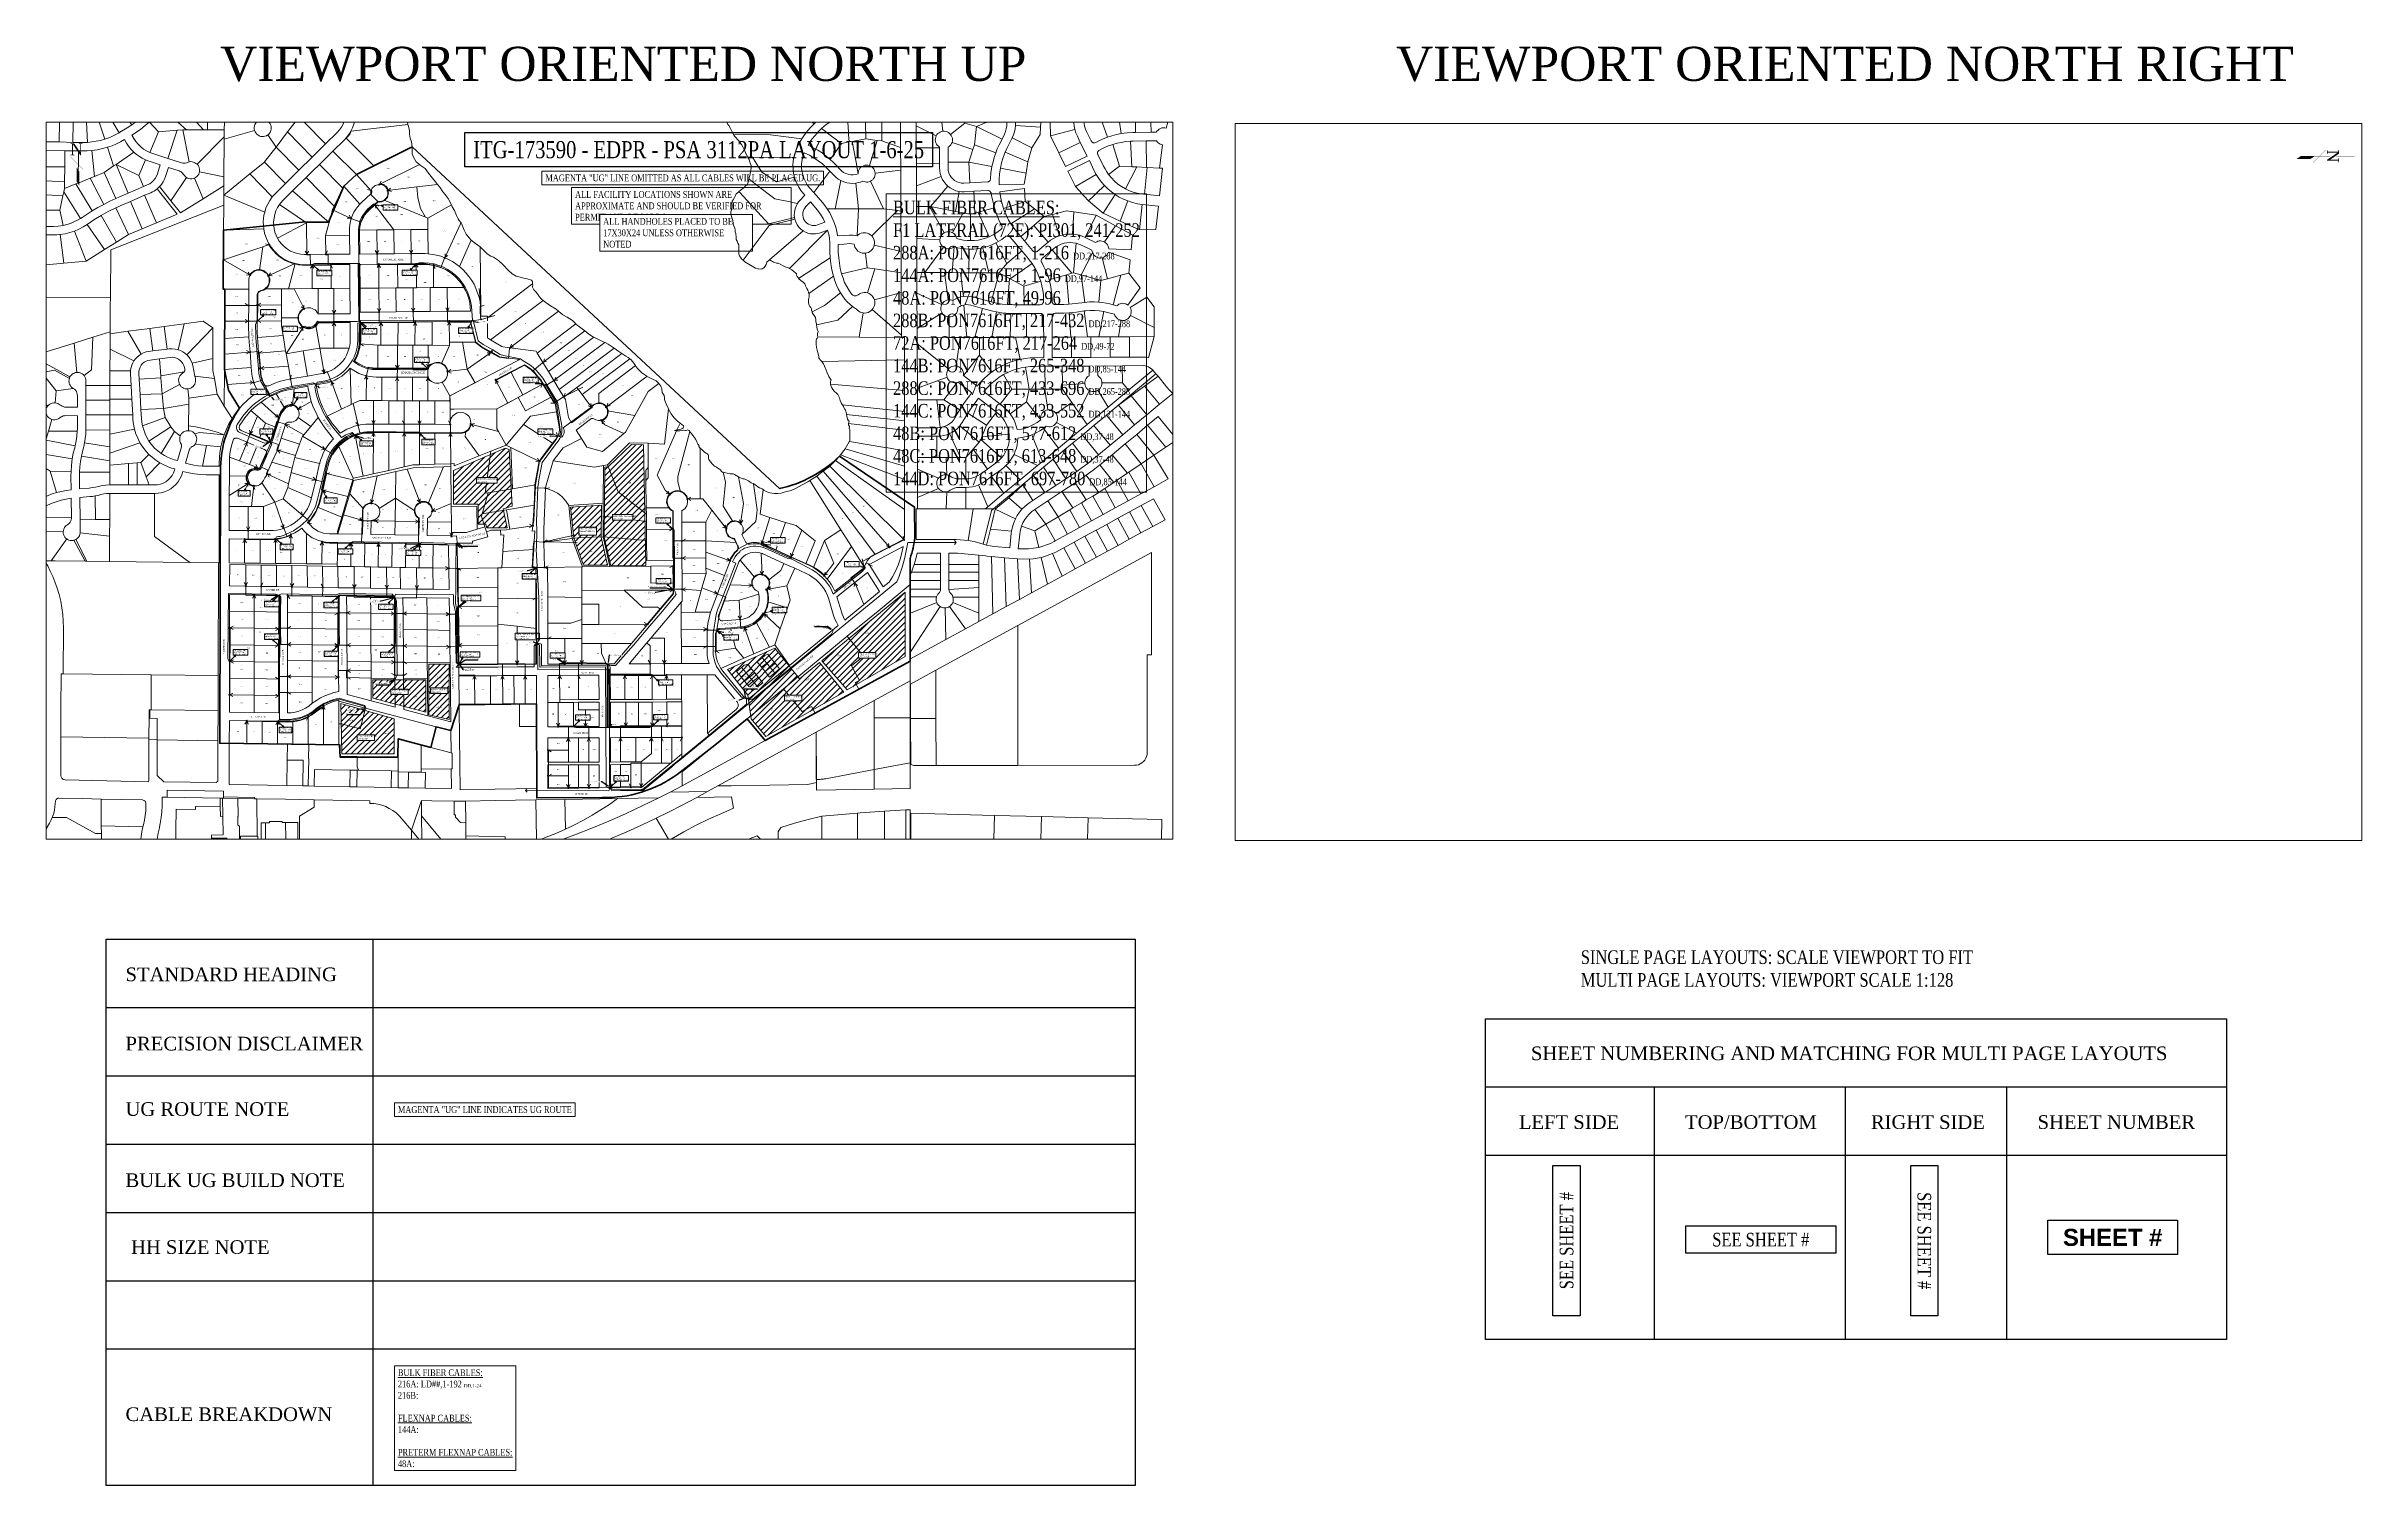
# Paper-space layout '1' of a CAD drawing. Header units: feet, sheet in inches. Extents: x 0.2 to 34.2, y -9.2 to 11.9.
# The model-space entities are those that its viewports show. They can reach past a viewport. Long polylines and large blocks are cut down to what shows.
import ezdxf
from ezdxf import colors
from ezdxf.entities.mleader import LeaderData, LeaderLine
from ezdxf.enums import TextEntityAlignment as Align
from ezdxf.lldxf.tags import DXFTag
from ezdxf.math import Vec2, Vec3

# ---------------------------------------------------------------- set-up
doc = ezdxf.new("R2010")
doc.units = ezdxf.units.FT
doc.header["$LTSCALE"] = 0.015
doc.header["$MEASUREMENT"] = 0
doc.set_wipeout_variables(frame=1)
doc.linetypes.add('DASHED', pattern=[5, 3, -2])
doc.layers.get('defpoints').update_dxf_attribs({"color": 221})
doc.layers.get('defpoints').transparency = 0.7
for name, color, linetype, lineweight in [('144A', 112, '144A', 5), ('144B', 112, '144B', 5), ('144C', 112, '144C', 5), ('144D', 112, '144D', 5), ('288A', 112, '288A', 5), ('288B', 112, '288B', 5), ('288C', 112, '288C', 5), ('48A', 112, '48A', 5), ('48B', 112, '48B', 5), ('48C', 112, '48C', 5), ('72A', 112, '72A', 5), ('DETAIL', 7, 'Continuous', 5), ('DROP BURIED', 7, 'DASHED', 5), ('F1', 112, 'F1', 5), ('PROP_TEL', 6, 'Continuous', 5), ('Route_3_PSAs', 1, 'Continuous', 100), ('RUNNING LINE (UNDERGROUND)', 10, 'Continuous', 40), ('TAIL', 1, 'MST', 5), ('TELEPHONE STRUCT-EX', 30, 'Continuous', 5), ('TELEPHONE STRUCT-PROP', 6, 'Continuous', 5), ('TERMINALS', 7, 'Continuous', 5)]:
    doc.layers.add(name, color=color, linetype=linetype, lineweight=lineweight)
for name, color, linetype in [('AddressesCarver', 7, 'DASHED'), ('Carver County Parcels', 7, 'Continuous'), ('NOTES', 7, 'Continuous'), ('pole', 30, 'Continuous'), ('STREET NAME', 7, 'Continuous'), ('VIEWPORT', 6, 'Continuous')]:
    doc.layers.add(name, color=color, linetype=linetype)
doc.layers.add('TEMPLATE REFERENCE', color=2, linetype='Continuous', plot=False)
doc.styles.add('ARIALBD', font='arialbd.ttf')
doc.styles.add('Dimensions 100', font='arial.ttf')
doc.styles.add('Line', font='txt.shx', dxfattribs={"height": 3})
doc.styles.add('SIMPLEX', font='times.ttf', dxfattribs={"width": 0.8})
doc.styles.get("Standard").update_dxf_attribs({"font": 'times.ttf'})
doc.styles.add('Utilities', font='arial.ttf', dxfattribs={"height": 2.5})
tags = doc.linetypes.add('144A', pattern='A,80,-5,["144A",Line,S=1.5,R=0,X=0,Y=-1.5],-24', length=109).pattern_tags.tags
tags[6] = DXFTag(74, 10)
tags = doc.linetypes.add('144B', pattern='A,80,-5,["144B",Line,S=1.5,R=0,X=0,Y=-1.5],-24', length=109).pattern_tags.tags
tags[6] = DXFTag(74, 10)
tags = doc.linetypes.add('144C', pattern='A,80,-5,["144C",Line,S=1.5,R=0,X=0,Y=-1.5],-24', length=109).pattern_tags.tags
tags[6] = DXFTag(74, 10)
tags = doc.linetypes.add('144D', pattern='A,80,-5,["144D",Line,S=1.5,R=0,X=0,Y=-1.5],-24', length=109).pattern_tags.tags
tags[6] = DXFTag(74, 10)
tags = doc.linetypes.add('288A', pattern='A,80,-5,["288A",Line,S=1.5,R=0,X=0,Y=-1.5],-24', length=109).pattern_tags.tags
tags[6] = DXFTag(74, 10)
tags = doc.linetypes.add('288B', pattern='A,80,-5,["288B",Line,S=1.5,R=0,X=0,Y=-1.5],-24', length=109).pattern_tags.tags
tags[6] = DXFTag(74, 10)
tags = doc.linetypes.add('288C', pattern='A,80,-5,["288C",Line,S=1.5,R=0,X=0,Y=-1.5],-24', length=109).pattern_tags.tags
tags[6] = DXFTag(74, 10)
tags = doc.linetypes.add('48A', pattern='A,80,-5,["48A",Line,S=1.5,R=0,X=0,Y=-1.5],-20', length=105).pattern_tags.tags
tags[6] = DXFTag(74, 10)
tags = doc.linetypes.add('48B', pattern='A,80,-5,["48B",Line,S=1.5,R=0,X=0,Y=-1.5],-20', length=105).pattern_tags.tags
tags[6] = DXFTag(74, 10)
tags = doc.linetypes.add('48C', pattern='A,80,-5,["48C",Line,S=1.5,R=0,X=0,Y=-1.5],-20', length=105).pattern_tags.tags
tags[6] = DXFTag(74, 10)
tags = doc.linetypes.add('72A', pattern='A,80,-5,["72A",Line,S=1.5,R=0,X=0,Y=-1.5],-20', length=105).pattern_tags.tags
tags[6] = DXFTag(74, 10)
tags = doc.linetypes.add('BBF', pattern='A,100,-5,["BBF",Line,S=1,R=0,X=0,Y=-1.5],-12', length=117).pattern_tags.tags
tags[6] = DXFTag(74, 10)
tags = doc.linetypes.add('F1', pattern='A,15,-5,["F1",Line,S=1.5,R=0,X=0,Y=-1.5],-12', length=32).pattern_tags.tags
tags[6] = DXFTag(74, 10)
tags = doc.linetypes.add('MST', pattern='A,5,-5,5,-5,["TAIL",Line,S=1.5,R=0,X=0,Y=-1.5],-20', length=40).pattern_tags.tags
tags[10] = DXFTag(74, 10)

# ---------------------------------------------------------------- blocks, each defined once
blk = doc.blocks.new('NORTH ARROW')
at = {"color": 0, "const_width": 0.2, "flags": 128}
for points in [[(0, 41.2), (0, 19.8)], [(7.4, 7.4), (-7.4, -7.4)], [(-7.4, 7.4), (7.4, -7.4)], [(0, 12), (0, -21.9)]]:
    blk.add_lwpolyline(points, dxfattribs=at)
at = {"color": 0, "lineweight": -3}
for points in [[(-0.1, 41.2), (-4.7, 29.1), (-0.1, 25.1), (-0.1, 41.2)], [(0, -5.6), (0, -21.9), (3.1, -10.2), (3.1, -26.5)]]:
    blk.add_solid(points, dxfattribs=at)
blk.add_text('N', height=14.1, dxfattribs=at).set_placement((-0.1, 15.9), align=Align.MIDDLE_CENTER)
blk = doc.blocks.new('ACMAP_ANN_TEMPLATE_AddressCarver')
at = {"layer": 'AddressesCarver', "style": 'Dimensions 100'}
blk.add_attdef('AddressCarver', text='', height=5, dxfattribs=at).set_placement((0, 0), align=Align.CENTER)
blk = doc.blocks.new('PFP')
at = {"color": 6}
blk.add_wipeout([(-0.12, 0.12), (0.12, 0.12), (0.12, -0.12), (-0.12, -0.12)], dxfattribs=at)
at = {"ltscale": 40, "true_color": 0xffffff}
h = blk.add_hatch(color=7, dxfattribs=at)
h.dxf.hatch_style = 1
h.paths.add_polyline_path([(-0.12, -0.12), (0.12, -0.12), (0.12, 0.12), (-0.12, 0.12)])
at = {"layer": 'RUNNING LINE (UNDERGROUND)', "color": 6, "lineweight": 0, "const_width": 0.0181, "flags": 128}
blk.add_lwpolyline([(-0.12, 0.12), (0.12, 0.12), (0.12, -0.12), (-0.12, -0.12)], close=True, dxfattribs=at)
at = {"layer": 'RUNNING LINE (UNDERGROUND)', "color": 18, "lineweight": 0, "true_color": 0x000000, "const_width": 0.0181, "flags": 128}
for points in [[(-0.08, -0.08), (0.08, 0.08)], [(-0.08, 0.08), (0.08, -0.08)]]:
    blk.add_lwpolyline(points, dxfattribs=at)
blk = doc.blocks.new('NEW HH')
at = {"ltscale": 40, "true_color": 0xffffff}
h = blk.add_hatch(color=7, dxfattribs=at)
h.dxf.hatch_style = 1
h.paths.add_polyline_path([(-0.06, -0.03, 0.414214), (-0.05, -0.05), (0.05, -0.05, 0.414214), (0.06, -0.03), (0.06, 0.03, 0.414214), (0.05, 0.05), (-0.05, 0.05, 0.414214), (-0.06, 0.03)])
at = {"layer": 'RUNNING LINE (UNDERGROUND)', "color": 6, "lineweight": 0, "const_width": 0.005, "flags": 128}
blk.add_lwpolyline([(-0.06, 0.03), (-0.06, -0.03, 0.414214), (-0.05, -0.05), (0.05, -0.05, 0.414214), (0.06, -0.03), (0.06, 0.03, 0.414214), (0.05, 0.05), (-0.05, 0.05, 0.414214)], format="xyb", close=True, dxfattribs=at)
at = {"layer": 'TELEPHONE STRUCT-PROP', "color": 18, "true_color": 0x000000, "style": 'Utilities'}
blk.add_text('HH', height=0.05, dxfattribs=at).set_placement((0, 0), align=Align.MIDDLE_CENTER)
blk = doc.blocks.new('EX HH')
at = {"ltscale": 40, "true_color": 0xffffff}
h = blk.add_hatch(color=7, dxfattribs=at)
h.dxf.hatch_style = 1
h.paths.add_polyline_path([(-0.06, -0.03, 0.414214), (-0.05, -0.05), (0.05, -0.05, 0.414214), (0.06, -0.03), (0.06, 0.03, 0.414214), (0.05, 0.05), (-0.05, 0.05, 0.414214), (-0.06, 0.03)])
at = {"color": 30, "const_width": 0.005, "flags": 128}
blk.add_lwpolyline([(-0.06, 0.03), (-0.06, -0.03, 0.414214), (-0.05, -0.05), (0.05, -0.05, 0.414214), (0.06, -0.03), (0.06, 0.03, 0.414214), (0.05, 0.05), (-0.05, 0.05, 0.414214)], format="xyb", close=True, dxfattribs=at)
at = {"layer": 'RUNNING LINE (UNDERGROUND)', "color": 7, "lineweight": -3, "flags": 128}
blk.add_lwpolyline([(-0.05, 0.03), (-0.05, -0.03, 0.414214), (-0.05, -0.04), (0.05, -0.04, 0.414214), (0.05, -0.03), (0.05, 0.03, 0.414214), (0.05, 0.04), (-0.05, 0.04, 0.414214)], format="xyb", close=True, dxfattribs=at)
at = {"layer": 'TELEPHONE STRUCT-PROP', "color": 30, "style": 'Utilities'}
blk.add_text('HH', height=0.05, dxfattribs=at).set_placement((0, 0), align=Align.MIDDLE_CENTER)
blk = doc.blocks.new('Proposed FlowerPot')
at = {"lineweight": 5, "ltscale": 100, "true_color": 0xffffff}
h = blk.add_hatch(color=7, dxfattribs=at)
h.dxf.hatch_style = 1
h.paths.add_polyline_path([(-0.06, 0, 0.414214), (0, -0.06, 0.414214), (0.06, 0, 0.414214), (0, 0.06, 0.414214)])
at = {"lineweight": 5, "ltscale": 100}
blk.add_circle((0, 0), 0.0604, dxfattribs=at)
at = {"layer": 'RUNNING LINE (UNDERGROUND)', "color": 6, "lineweight": 5, "const_width": 0.00907, "flags": 128}
blk.add_lwpolyline([(-0.06, 0, -0.414214), (0, 0.06, -0.414214), (0.06, 0, -0.414214), (0, -0.06, -0.414214), (-0.06, 0)], format="xyb", dxfattribs=at)
at = {"color": 18, "linetype": 'ByBlock', "lineweight": 5, "ltscale": 100, "true_color": 0x000000, "style": 'Dimensions 100'}
blk.add_text('F', height=0.0744, dxfattribs=at).set_placement((-0.03, -0.04))
blk = doc.blocks.new('TERMINAL')
at = {"lineweight": 5, "ltscale": 0.5, "flags": 128}
blk.add_lwpolyline([(0, -1), (0, 45)], dxfattribs=at)
at = {"lineweight": 5, "ltscale": 0.5}
blk.add_circle((0, 38), 3.83, dxfattribs=at)

msp = doc.modelspace()

# ---------------------------------------------------------------- hatches: boundary and pattern name
at = {"layer": 'NOTES', "lineweight": 5, "ltscale": 100}
h = msp.add_hatch(dxfattribs=at)
h.set_pattern_fill('ANSI31', color=1, scale=200)
h.paths.add_polyline_path([(2746231, 1008953), (2746231, 1009151), (2746534, 1009281), (2746557, 1009274), (2746576, 1008941), (2746523, 1008926), (2746545, 1008815), (2746427, 1008815), (2746420, 1008836), (2746377, 1008836), (2746377, 1008953)])
h.paths.add_polyline_path([(2747114, 1008761), (2747153, 1008592), (2747358, 1008595), (2747344, 1009300), (2747274, 1009302), (2747139, 1009173), (2747117, 1009170)])
h = msp.add_hatch(dxfattribs=at)
h.set_pattern_fill('ANSI31', color=6, scale=200)
h.paths.add_polyline_path([(2746917, 1008936), (2746937, 1008754), (2746993, 1008596), (2747134, 1008597), (2747097, 1008761), (2747098, 1008948)])

# ---------------------------------------------------------------- linework, layer by layer
at = {"layer": '144A', "lineweight": 5, "ltscale": 100, "flags": 128}
msp.add_lwpolyline([(2745687, 1010019), (2745671, 1010013), (2745671, 1009914), (2745670, 1009892), (2745668, 1009873), (2745664, 1009855), (2745658, 1009835), (2745650, 1009816), (2745641, 1009797), (2745615, 1009759), (2745600, 1009742), (2745585, 1009728), (2745568, 1009715), (2745550, 1009703), (2745531, 1009693), (2745511, 1009685), (2745490, 1009678), (2745468, 1009673), (2745434, 1009667), (2745428, 1009651), (2745413, 1009664), (2745295, 1009644), (2745285, 1009642), (2745252, 1009635), (2745220, 1009626), (2745188, 1009614), (2745156, 1009599), (2745125, 1009582), (2745096, 1009563), (2745075, 1009547), (2745055, 1009530), (2745036, 1009511), (2745016, 1009490), (2744998, 1009468), (2744982, 1009445), (2744966, 1009420), (2744964, 1009415), (2744962, 1009409), (2744962, 1009403), (2744962, 1009397), (2744964, 1009392), (2744966, 1009386), (2744969, 1009381), (2744973, 1009377), (2744977, 1009374), (2745034, 1009349), (2745089, 1009326), (2745126, 1009310), (2745153, 1009317)], dxfattribs=at)
at = {"layer": '144B', "lineweight": 5, "ltscale": 100, "flags": 128}
msp.add_lwpolyline([(2747950, 1007814), (2747982, 1007811), (2748208, 1007997), (2748444, 1008192), (2748454, 1008213)], dxfattribs=at)
at = {"layer": '144C', "lineweight": 5, "ltscale": 100, "flags": 128}
msp.add_lwpolyline([(2745717, 1007763), (2745709, 1007771), (2745563, 1007813, 0.129184), (2745429, 1007751, -0.156274), (2745275, 1007689), (2745214, 1007690), (2745215, 1008424), (2745225, 1008428), (2745543, 1008423), (2745566, 1008430), (2745873, 1008427), (2745886, 1008409)], format="xyb", dxfattribs=at)
at = {"layer": '48A', "lineweight": 5, "ltscale": 100, "flags": 128}
msp.add_lwpolyline([(2745651, 1009361), (2745638, 1009373), (2745601, 1009359), (2745579, 1009345), (2745576, 1009343), (2745530, 1009398), (2745514, 1009419), (2745499, 1009441), (2745484, 1009464), (2745469, 1009491), (2745456, 1009519), (2745444, 1009548), (2745434, 1009577), (2745426, 1009607), (2745420, 1009638), (2745423, 1009649)], dxfattribs=at)
at = {"layer": '48B', "lineweight": 5, "ltscale": 100, "flags": 128}
msp.add_lwpolyline([(2745892, 1007934), (2745901, 1007953), (2745901, 1008029), (2745900, 1008124), (2745899, 1008219), (2745899, 1008314), (2745898, 1008385), (2745891, 1008406)], dxfattribs=at)
at = {"layer": '72A', "lineweight": 5, "ltscale": 100, "flags": 128}
msp.add_lwpolyline([(2747946, 1007815), (2747917, 1007823), (2747796, 1007967), (2747784, 1007984), (2747772, 1008004), (2747763, 1008025), (2747757, 1008047), (2747752, 1008070), (2747751, 1008093), (2747751, 1008183), (2747751, 1008195), (2747769, 1008308), (2747778, 1008334), (2747800, 1008391), (2747837, 1008487), (2747884, 1008609), (2747865, 1008616), (2747872, 1008631), (2747881, 1008645), (2747891, 1008658), (2747907, 1008675), (2747910, 1008680, -0.118996), (2747965, 1008704), (2747971, 1008705), (2747986, 1008707), (2748002, 1008707), (2748017, 1008706), (2748031, 1008703), (2748044, 1008700), (2748057, 1008695), (2748112, 1008670), (2748192, 1008633), (2748208, 1008641)], format="xyb", dxfattribs=at)
at = {"layer": 'Carver County Parcels', "lineweight": 5, "ltscale": 100}
for p, q in [((2744033, 1011371), (2744031, 1011221)), ((2744348, 1011173), (2744256, 1011308)), ((2744768, 1011145), (2744594, 1011332)), ((2744668, 1011380), (2744792, 1011216)), ((2744793, 1011427), (2744792, 1011216)), ((2745325, 1011407), (2745323, 1011198)), ((2745433, 1011205), (2745435, 1011406)), ((2743843, 1011074), (2743846, 1011224)), ((2743923, 1011073), (2743926, 1011223)), ((2743951, 1011222), (2744006, 1011221)), ((2744003, 1011071), (2744006, 1011221)), ((2744006, 1011221), (2744031, 1011221)), ((2744081, 1011220), (2744031, 1011221)), ((2744031, 1011221), (2744031, 1011221)), ((2744141, 1011243), (2744081, 1011220)), ((2744089, 1011071), (2744081, 1011220)), ((2744141, 1011243), (2744190, 1011089)), ((2744194, 1011264), (2744275, 1011127)), ((2744322, 1011156), (2744348, 1011173)), ((2744348, 1011173), (2744371, 1011189)), ((2744348, 1011173), (2744348, 1011173)), ((2744371, 1011189), (2744394, 1011207)), ((2744394, 1011207), (2744416, 1011226)), ((2744451, 1011191), (2744427, 1011169)), ((2744475, 1011213), (2744451, 1011191)), ((2744505, 1011132), (2744451, 1011191)), ((2744497, 1011236), (2744475, 1011213)), ((2744526, 1011270), (2744669, 1011145)), ((2744791, 1011145), (2744792, 1011216)), ((2744792, 1011216), (2744792, 1011216)), ((2744890, 1011145), (2744891, 1011240)), ((2745066, 1011167), (2745069, 1011175)), ((2745079, 1011189), (2745067, 1011229)), ((2745069, 1011175), (2745073, 1011182)), ((2745073, 1011182), (2745079, 1011189)), ((2745115, 1011243), (2745127, 1011203)), ((2745127, 1011203), (2745134, 1011201)), ((2745134, 1011201), (2745142, 1011197)), ((2745142, 1011197), (2745148, 1011192)), ((2745148, 1011192), (2745154, 1011186)), ((2745154, 1011186), (2745158, 1011179)), ((2745158, 1011179), (2745162, 1011172)), ((2745162, 1011172), (2745164, 1011164)), ((2745310, 1011197), (2745213, 1011258)), ((2745310, 1011197), (2745260, 1011132)), ((2745323, 1011198), (2745310, 1011197)), ((2745310, 1011197), (2745310, 1011197)), ((2745323, 1011198), (2745347, 1011200)), ((2745347, 1011200), (2745433, 1011205)), ((2745347, 1011200), (2745483, 1011062)), ((2745532, 1011232), (2745433, 1011205)), ((2745576, 1011160), (2745585, 1011178)), ((2745585, 1011178), (2745592, 1011195)), ((2745592, 1011195), (2745596, 1011213)), ((2745596, 1011213), (2745599, 1011231)), ((2745949, 1011174), (2745631, 1011137)), ((2745649, 1011177), (2745641, 1011156)), ((2745654, 1011198), (2745649, 1011177)), ((2745658, 1011219), (2745654, 1011198)), ((2745659, 1011241), (2745658, 1011219)), ((2745949, 1011174), (2745965, 1011176)), ((2745957, 1011210), (2745959, 1011237)), ((2745961, 1011193), (2745957, 1011210)), ((2745965, 1011176), (2745961, 1011193)), ((2745965, 1011176), (2745965, 1011176)), ((2745970, 1011157), (2745965, 1011176)), ((2747798, 1011252), (2747822, 1011214)), ((2747822, 1011214), (2747838, 1011175)), ((2747838, 1011175), (2747844, 1011169)), ((2748258, 1011251), (2748343, 1011180)), ((2748323, 1011160), (2748343, 1011180)), ((2748343, 1011180), (2748363, 1011198)), ((2748363, 1011198), (2748384, 1011215)), ((2748384, 1011215), (2748405, 1011230)), ((2748414, 1011175), (2748400, 1011164)), ((2748434, 1011189), (2748414, 1011175)), ((2748456, 1011201), (2748434, 1011189)), ((2748478, 1011211), (2748456, 1011201)), ((2748502, 1011219), (2748478, 1011211)), ((2748526, 1011224), (2748502, 1011219)), ((2748547, 1011073), (2748537, 1011226)), ((2748644, 1011246), (2748645, 1011091)), ((2748740, 1011079), (2748739, 1011263)), ((2748849, 1011041), (2748848, 1011274)), ((2743813, 1011097), (2743818, 1011092)), ((2743818, 1011092), (2743835, 1011074)), ((2743835, 1011074), (2743843, 1011074)), ((2743843, 1011074), (2743923, 1011073)), ((2743923, 1011073), (2744003, 1011071)), ((2744003, 1011071), (2744061, 1011071)), ((2744061, 1011071), (2744089, 1011071)), ((2744089, 1011071), (2744115, 1011073)), ((2744115, 1011073), (2744140, 1011077)), ((2744140, 1011077), (2744165, 1011082)), ((2744165, 1011082), (2744190, 1011089)), ((2744207, 1011042), (2744177, 1011034)), ((2744190, 1011089), (2744219, 1011100)), ((2744190, 1011089), (2744190, 1011089)), ((2744233, 1011051), (2744207, 1011042)), ((2744242, 1010933), (2744207, 1011042)), ((2744219, 1011100), (2744248, 1011112)), ((2744258, 1011062), (2744233, 1011051)), ((2744248, 1011112), (2744275, 1011127)), ((2744282, 1011074), (2744258, 1011062)), ((2744275, 1011127), (2744279, 1011130)), ((2744275, 1011127), (2744275, 1011127)), ((2744279, 1011130), (2744322, 1011156)), ((2744305, 1011087), (2744282, 1011074)), ((2744317, 1011067), (2744305, 1011087)), ((2744330, 1011048), (2744317, 1011067)), ((2744345, 1011030), (2744330, 1011048)), ((2744375, 1011131), (2744348, 1011113)), ((2744348, 1011113), (2744360, 1011093)), ((2744360, 1011093), (2744372, 1011076)), ((2744372, 1011076), (2744386, 1011060)), ((2744402, 1011149), (2744375, 1011131)), ((2744386, 1011060), (2744401, 1011045)), ((2744401, 1011045), (2744417, 1011032)), ((2744427, 1011169), (2744402, 1011149)), ((2744454, 1011012), (2744505, 1011132)), ((2744613, 1011142), (2744505, 1011132)), ((2744505, 1011132), (2744505, 1011132)), ((2744613, 1011142), (2744560, 1010977)), ((2744648, 1011145), (2744613, 1011142)), ((2744648, 1011145), (2744669, 1011145)), ((2744648, 1011145), (2744685, 1010957)), ((2744669, 1011145), (2744768, 1011145)), ((2744669, 1011145), (2744669, 1011145)), ((2744890, 1011103), (2744731, 1010943)), ((2744768, 1011145), (2744768, 1011145)), ((2744791, 1011145), (2744768, 1011145)), ((2744890, 1011145), (2744791, 1011145)), ((2744888, 1010870), (2744890, 1011090)), ((2744890, 1011145), (2744890, 1011103)), ((2745067, 1011141), (2744890, 1011090)), ((2744890, 1011090), (2744890, 1011103)), ((2744890, 1011090), (2744890, 1011090)), ((2745065, 1011158), (2745066, 1011167)), ((2745065, 1011149), (2745065, 1011158)), ((2745067, 1011141), (2745065, 1011149)), ((2745067, 1011141), (2745067, 1011141)), ((2745070, 1011133), (2745067, 1011141)), ((2745074, 1011126), (2745070, 1011133)), ((2745080, 1011119), (2745074, 1011126)), ((2745087, 1011114), (2745080, 1011119)), ((2745094, 1011109), (2745087, 1011114)), ((2745102, 1011106), (2745094, 1011109)), ((2745111, 1011105), (2745102, 1011106)), ((2745119, 1011105), (2745111, 1011105)), ((2745128, 1011107), (2745119, 1011105)), ((2745126, 1010956), (2745193, 1011043)), ((2745136, 1011109), (2745128, 1011107)), ((2745144, 1011114), (2745136, 1011109)), ((2745150, 1011119), (2745144, 1011114)), ((2745193, 1011043), (2745144, 1011114)), ((2745144, 1011114), (2745144, 1011114)), ((2745155, 1011125), (2745150, 1011119)), ((2745160, 1011132), (2745155, 1011125)), ((2745163, 1011140), (2745160, 1011132)), ((2745164, 1011148), (2745163, 1011140)), ((2745164, 1011164), (2745165, 1011156)), ((2745165, 1011156), (2745164, 1011148)), ((2745193, 1011043), (2745260, 1011132)), ((2745327, 1010908), (2745193, 1011043)), ((2745260, 1011132), (2745405, 1010985)), ((2745405, 1010985), (2745483, 1011062)), ((2745483, 1011062), (2745551, 1011129)), ((2745483, 1011062), (2745483, 1011062)), ((2745593, 1011086), (2745525, 1011019)), ((2745551, 1011129), (2745564, 1011144)), ((2745551, 1011129), (2745551, 1011129)), ((2745564, 1011144), (2745576, 1011160)), ((2745603, 1011097), (2745593, 1011086)), ((2745617, 1011110), (2745603, 1011096)), ((2745614, 1011109), (2745603, 1011097)), ((2745603, 1011097), (2745603, 1011096)), ((2745766, 1010933), (2745603, 1011096)), ((2745603, 1011096), (2745603, 1011096)), ((2745623, 1011123), (2745614, 1011109)), ((2745617, 1011110), (2745622, 1011116)), ((2745622, 1011116), (2745626, 1011122)), ((2745631, 1011137), (2745623, 1011123)), ((2745630, 1011130), (2745626, 1011122)), ((2745630, 1011130), (2745631, 1011137)), ((2745641, 1011156), (2745631, 1011137)), ((2745989, 1011044), (2745960, 1011030)), ((2745975, 1011139), (2745970, 1011157)), ((2745975, 1011119), (2745975, 1011139)), ((2745977, 1011096), (2745975, 1011119)), ((2745985, 1011073), (2745977, 1011096)), ((2745989, 1011044), (2745985, 1011073)), ((2745990, 1011034), (2745989, 1011044)), ((2745989, 1011044), (2745989, 1011044)), ((2745989, 1011004), (2745990, 1011034)), ((2747844, 1011169), (2747853, 1011152)), ((2747853, 1011152), (2747866, 1011124)), ((2747866, 1011124), (2747871, 1011116)), ((2748088, 1011114), (2747871, 1011116)), ((2747871, 1011116), (2747877, 1011107)), ((2747877, 1011107), (2747903, 1011079)), ((2747903, 1011079), (2747913, 1011062)), ((2747913, 1011062), (2747917, 1011058)), ((2747917, 1011058), (2747927, 1011040)), ((2747927, 1011040), (2747936, 1011026)), ((2748271, 1011091), (2748088, 1011114)), ((2748240, 1011032), (2748254, 1011062)), ((2748254, 1011062), (2748271, 1011091)), ((2748271, 1011091), (2748287, 1011115)), ((2748271, 1011091), (2748271, 1011091)), ((2748287, 1011115), (2748304, 1011138)), ((2748304, 1011138), (2748323, 1011160)), ((2748324, 1011081), (2748307, 1011055)), ((2748307, 1011055), (2748338, 1011039)), ((2748343, 1011106), (2748324, 1011081)), ((2748338, 1011039), (2748364, 1011025)), ((2748364, 1011130), (2748343, 1011106)), ((2748386, 1011152), (2748364, 1011130)), ((2748400, 1011164), (2748386, 1011152)), ((2748504, 1011065), (2748386, 1011152)), ((2748504, 1011065), (2748437, 1010971)), ((2748547, 1011073), (2748504, 1011065)), ((2748504, 1011065), (2748504, 1011065)), ((2748547, 1011073), (2748566, 1011076)), ((2748547, 1011073), (2748547, 1011073)), ((2748566, 1011076), (2748645, 1011091)), ((2748601, 1010887), (2748566, 1011076)), ((2748645, 1011091), (2748645, 1011091)), ((2748645, 1011091), (2748712, 1011082)), ((2748666, 1010936), (2748712, 1011082)), ((2748712, 1011082), (2748712, 1011082)), ((2748712, 1011082), (2748740, 1011079)), ((2748849, 1011041), (2748740, 1011079)), ((2748740, 1011079), (2748740, 1011079)), ((2748850, 1010909), (2748849, 1011041)), ((2748849, 1011041), (2748849, 1011041)), ((2743956, 1010928), (2743812, 1010928)), ((2743815, 1011011), (2743814, 1011008)), ((2743818, 1011015), (2743815, 1011011)), ((2743820, 1011018), (2743818, 1011015)), ((2743823, 1011020), (2743820, 1011018)), ((2743827, 1011022), (2743823, 1011020)), ((2743831, 1011023), (2743827, 1011022)), ((2743835, 1011024), (2743831, 1011023)), ((2743837, 1011024), (2743835, 1011024)), ((2743957, 1011022), (2743837, 1011024)), ((2743956, 1010928), (2743954, 1010839)), ((2743957, 1011022), (2743956, 1010928)), ((2743956, 1010928), (2743956, 1010928)), ((2744037, 1011021), (2743957, 1011022)), ((2743957, 1011022), (2743957, 1011022)), ((2744037, 1011021), (2744034, 1010833)), ((2744037, 1011021), (2744037, 1011021)), ((2744060, 1011021), (2744037, 1011021)), ((2744087, 1011021), (2744060, 1011021)), ((2744114, 1011023), (2744087, 1011021)), ((2744146, 1011027), (2744114, 1011023)), ((2744114, 1011023), (2744130, 1010872)), ((2744177, 1011034), (2744146, 1011027)), ((2744186, 1010894), (2744242, 1010933)), ((2744256, 1010942), (2744242, 1010933)), ((2744242, 1010933), (2744242, 1010933)), ((2744361, 1011014), (2744256, 1010942)), ((2744256, 1010942), (2744389, 1010877)), ((2744256, 1010942), (2744327, 1010774)), ((2744361, 1011014), (2744345, 1011030)), ((2744361, 1011014), (2744361, 1011014)), ((2744376, 1011000), (2744361, 1011014)), ((2744393, 1010988), (2744376, 1011000)), ((2744389, 1010877), (2744428, 1010969)), ((2744410, 1010978), (2744393, 1010988)), ((2744428, 1010969), (2744410, 1010978)), ((2744417, 1011032), (2744435, 1011021)), ((2744442, 1010963), (2744428, 1010969)), ((2744428, 1010969), (2744428, 1010969)), ((2744435, 1011021), (2744454, 1011012)), ((2744456, 1010958), (2744442, 1010963)), ((2744454, 1011012), (2744471, 1011005)), ((2744515, 1010939), (2744456, 1010958)), ((2744471, 1011005), (2744560, 1010977)), ((2744499, 1010887), (2744515, 1010939)), ((2744563, 1010924), (2744546, 1010872)), ((2744560, 1010977), (2744560, 1010977)), ((2744560, 1010977), (2744640, 1010952)), ((2744625, 1010904), (2744563, 1010924)), ((2744631, 1010901), (2744625, 1010904)), ((2744638, 1010898), (2744631, 1010901)), ((2744640, 1010952), (2744647, 1010950)), ((2744647, 1010950), (2744654, 1010949)), ((2744654, 1010949), (2744661, 1010950)), ((2744661, 1010950), (2744668, 1010951)), ((2744668, 1010951), (2744675, 1010953)), ((2744675, 1010953), (2744680, 1010955)), ((2744680, 1010955), (2744685, 1010957)), ((2744685, 1010957), (2744694, 1010958)), ((2744685, 1010957), (2744685, 1010957)), ((2744694, 1010958), (2744702, 1010957)), ((2744702, 1010957), (2744710, 1010955)), ((2744710, 1010955), (2744717, 1010952)), ((2744717, 1010952), (2744724, 1010948)), ((2744724, 1010948), (2744731, 1010943)), ((2744731, 1010943), (2744736, 1010937)), ((2744736, 1010937), (2744740, 1010930)), ((2744740, 1010930), (2744743, 1010922)), ((2744743, 1010922), (2744745, 1010914)), ((2744745, 1010906), (2744744, 1010898)), ((2744745, 1010914), (2744745, 1010906)), ((2745039, 1010886), (2745125, 1010955)), ((2745125, 1010955), (2745126, 1010956)), ((2745248, 1010830), (2745125, 1010955)), ((2745248, 1010830), (2745327, 1010908)), ((2745327, 1010908), (2745405, 1010985)), ((2745327, 1010908), (2745327, 1010908)), ((2745409, 1010905), (2745369, 1010865)), ((2745405, 1010985), (2745405, 1010985)), ((2745447, 1010942), (2745409, 1010905)), ((2745525, 1011019), (2745447, 1010942)), ((2745584, 1010803), (2745447, 1010942)), ((2745525, 1011019), (2745663, 1010882)), ((2745663, 1010882), (2745766, 1010933)), ((2745766, 1010933), (2745960, 1011030)), ((2746032, 1010941), (2745797, 1010824)), ((2745997, 1010984), (2745989, 1011004)), ((2746013, 1010956), (2745997, 1010984)), ((2746032, 1010941), (2746013, 1010956)), ((2746032, 1010941), (2746032, 1010941)), ((2746036, 1010937), (2746032, 1010941)), ((2746055, 1010926), (2746036, 1010937)), ((2746065, 1010917), (2746055, 1010926)), ((2746086, 1010891), (2746065, 1010917)), ((2747936, 1011026), (2747946, 1010997)), ((2747946, 1010997), (2747954, 1010985)), ((2747954, 1010985), (2747982, 1010985)), ((2747954, 1010985), (2747955, 1010983)), ((2747955, 1010983), (2747962, 1010970)), ((2747962, 1010970), (2747965, 1010961)), ((2747965, 1010961), (2747974, 1010935)), ((2747971, 1010899), (2747966, 1010876)), ((2747976, 1010929), (2747971, 1010899)), ((2747974, 1010935), (2747976, 1010929)), ((2747982, 1010985), (2748037, 1010897)), ((2747982, 1010985), (2748224, 1010983)), ((2747982, 1010985), (2747982, 1010985)), ((2748219, 1010937), (2748220, 1010960)), ((2748220, 1010914), (2748219, 1010937)), ((2748220, 1010960), (2748224, 1010983)), ((2748222, 1010891), (2748220, 1010914)), ((2748224, 1010983), (2748228, 1011000)), ((2748224, 1010983), (2748224, 1010983)), ((2748228, 1011000), (2748233, 1011016)), ((2748233, 1011016), (2748240, 1011032)), ((2748272, 1010969), (2748269, 1010947)), ((2748269, 1010947), (2748269, 1010925)), ((2748269, 1010925), (2748271, 1010903)), ((2748271, 1010903), (2748276, 1010882)), ((2748277, 1010990), (2748272, 1010969)), ((2748285, 1011010), (2748277, 1010990)), ((2748315, 1010995), (2748285, 1011010)), ((2748342, 1010980), (2748315, 1010995)), ((2748341, 1010777), (2748435, 1010903)), ((2748367, 1010963), (2748342, 1010980)), ((2748364, 1011025), (2748390, 1011009)), ((2748392, 1010945), (2748367, 1010963)), ((2748390, 1011009), (2748414, 1010991)), ((2748414, 1010924), (2748392, 1010945)), ((2748414, 1010991), (2748437, 1010971)), ((2748435, 1010903), (2748414, 1010924)), ((2748456, 1010880), (2748435, 1010903)), ((2748435, 1010903), (2748435, 1010903)), ((2748437, 1010971), (2748455, 1010954)), ((2748455, 1010954), (2748473, 1010936)), ((2748473, 1010936), (2748493, 1010914)), ((2748493, 1010914), (2748503, 1010904)), ((2748503, 1010904), (2748515, 1010895)), ((2748601, 1010895), (2748603, 1010904)), ((2748603, 1010904), (2748607, 1010912)), ((2748607, 1010912), (2748611, 1010919)), ((2748611, 1010919), (2748617, 1010925)), ((2748617, 1010925), (2748624, 1010930)), ((2748624, 1010930), (2748632, 1010934)), ((2748632, 1010934), (2748640, 1010937)), ((2748640, 1010937), (2748649, 1010938)), ((2748649, 1010938), (2748657, 1010937)), ((2748657, 1010937), (2748666, 1010936)), ((2748666, 1010936), (2748674, 1010932)), ((2748674, 1010932), (2748681, 1010928)), ((2748681, 1010928), (2748687, 1010922)), ((2748687, 1010922), (2748693, 1010915)), ((2748693, 1010915), (2748697, 1010907)), ((2748697, 1010907), (2748699, 1010899)), ((2748699, 1010899), (2748701, 1010891)), ((2748850, 1010909), (2748701, 1010891)), ((2748851, 1010669), (2748850, 1010909)), ((2743945, 1010757), (2743802, 1010767)), ((2743954, 1010839), (2743810, 1010849)), ((2743950, 1010782), (2743945, 1010757)), ((2743950, 1010782), (2743954, 1010801)), ((2743950, 1010782), (2744049, 1010626)), ((2743954, 1010839), (2743954, 1010839)), ((2743954, 1010839), (2743954, 1010801)), ((2744020, 1010828), (2743954, 1010801)), ((2744020, 1010828), (2744034, 1010833)), ((2744020, 1010828), (2744116, 1010670)), ((2744104, 1010861), (2744034, 1010833)), ((2744104, 1010861), (2744130, 1010872)), ((2744184, 1010708), (2744104, 1010861)), ((2744130, 1010872), (2744186, 1010894)), ((2744130, 1010872), (2744130, 1010872)), ((2744254, 1010743), (2744186, 1010894)), ((2744272, 1010750), (2744327, 1010774)), ((2744327, 1010774), (2744416, 1010812)), ((2744327, 1010774), (2744327, 1010774)), ((2744416, 1010812), (2744389, 1010877)), ((2744389, 1010877), (2744389, 1010877)), ((2744416, 1010812), (2744439, 1010822)), ((2744416, 1010812), (2744416, 1010812)), ((2744459, 1010776), (2744423, 1010761)), ((2744439, 1010822), (2744453, 1010829)), ((2744453, 1010829), (2744465, 1010838)), ((2744460, 1010776), (2744459, 1010776)), ((2744469, 1010781), (2744460, 1010776)), ((2744465, 1010838), (2744476, 1010848)), ((2744479, 1010786), (2744469, 1010781)), ((2744476, 1010848), (2744486, 1010860)), ((2744487, 1010792), (2744479, 1010786)), ((2744486, 1010860), (2744493, 1010873)), ((2744496, 1010798), (2744487, 1010792)), ((2744493, 1010873), (2744499, 1010887)), ((2744510, 1010812), (2744496, 1010798)), ((2744614, 1010651), (2744496, 1010798)), ((2744522, 1010825), (2744510, 1010812)), ((2744577, 1010728), (2744510, 1010812)), ((2744532, 1010840), (2744522, 1010825)), ((2744540, 1010856), (2744532, 1010840)), ((2744546, 1010872), (2744540, 1010856)), ((2744577, 1010728), (2744668, 1010866)), ((2744643, 1010893), (2744638, 1010898)), ((2744648, 1010888), (2744643, 1010893)), ((2744652, 1010882), (2744648, 1010888)), ((2744657, 1010876), (2744652, 1010882)), ((2744662, 1010870), (2744657, 1010876)), ((2744668, 1010866), (2744662, 1010870)), ((2744675, 1010862), (2744668, 1010866)), ((2744668, 1010866), (2744668, 1010866)), ((2744683, 1010859), (2744675, 1010862)), ((2744691, 1010858), (2744683, 1010859)), ((2744699, 1010858), (2744691, 1010858)), ((2744707, 1010859), (2744699, 1010858)), ((2744715, 1010862), (2744707, 1010859)), ((2744722, 1010866), (2744715, 1010862)), ((2744766, 1010741), (2744715, 1010862)), ((2744715, 1010862), (2744715, 1010862)), ((2744729, 1010871), (2744722, 1010866)), ((2744735, 1010877), (2744729, 1010871)), ((2744740, 1010885), (2744735, 1010877)), ((2744743, 1010893), (2744740, 1010885)), ((2744744, 1010898), (2744743, 1010893)), ((2744888, 1010870), (2744744, 1010898)), ((2744766, 1010741), (2744888, 1010816)), ((2745039, 1010886), (2744888, 1010762)), ((2744888, 1010870), (2744888, 1010870)), ((2744888, 1010870), (2744888, 1010816)), ((2744888, 1010762), (2744888, 1010816)), ((2745039, 1010886), (2745171, 1010752)), ((2745177, 1010759), (2745191, 1010774)), ((2745191, 1010774), (2745225, 1010807)), ((2745225, 1010807), (2745248, 1010830)), ((2745290, 1010787), (2745233, 1010731)), ((2745248, 1010830), (2745248, 1010830)), ((2745369, 1010865), (2745290, 1010787)), ((2745504, 1010601), (2745290, 1010787)), ((2745369, 1010865), (2745534, 1010697)), ((2745534, 1010697), (2745584, 1010803)), ((2745590, 1010814), (2745584, 1010803)), ((2745584, 1010803), (2745584, 1010803)), ((2745663, 1010882), (2745590, 1010814)), ((2745684, 1010710), (2745590, 1010814)), ((2745750, 1010787), (2745663, 1010882)), ((2745663, 1010882), (2745663, 1010882)), ((2745693, 1010719), (2745748, 1010769)), ((2745748, 1010781), (2745750, 1010787)), ((2745748, 1010775), (2745748, 1010781)), ((2745748, 1010769), (2745748, 1010775)), ((2745750, 1010787), (2745752, 1010795)), ((2745750, 1010787), (2745750, 1010787)), ((2745752, 1010795), (2745756, 1010802)), ((2745756, 1010802), (2745761, 1010808)), ((2745761, 1010808), (2745767, 1010813)), ((2745767, 1010813), (2745774, 1010818)), ((2745774, 1010818), (2745781, 1010821)), ((2745781, 1010821), (2745789, 1010823)), ((2745789, 1010823), (2745797, 1010824)), ((2745797, 1010824), (2745805, 1010824)), ((2745805, 1010824), (2745814, 1010822)), ((2745814, 1010822), (2745821, 1010818)), ((2745821, 1010818), (2745829, 1010814)), ((2745829, 1010814), (2745835, 1010808)), ((2745835, 1010808), (2745839, 1010802)), ((2745839, 1010802), (2745843, 1010796)), ((2745843, 1010796), (2745846, 1010789)), ((2745846, 1010789), (2746017, 1010810)), ((2746138, 1010825), (2746017, 1010810)), ((2746023, 1010749), (2746017, 1010810)), ((2746109, 1010862), (2746086, 1010891)), ((2746126, 1010840), (2746109, 1010862)), ((2746138, 1010825), (2746126, 1010840)), ((2746151, 1010808), (2746138, 1010825)), ((2746138, 1010825), (2746138, 1010825)), ((2746169, 1010782), (2746151, 1010808)), ((2746151, 1010808), (2746151, 1010808)), ((2746183, 1010765), (2746169, 1010782)), ((2746200, 1010743), (2746183, 1010765)), ((2747887, 1010769), (2747882, 1010759)), ((2747902, 1010782), (2747887, 1010769)), ((2747903, 1010783), (2747902, 1010782)), ((2747902, 1010782), (2747907, 1010778)), ((2747926, 1010800), (2747903, 1010783)), ((2747907, 1010778), (2748076, 1010594)), ((2747934, 1010807), (2747926, 1010800)), ((2747941, 1010816), (2747934, 1010807)), ((2747951, 1010820), (2747941, 1010816)), ((2747957, 1010838), (2747951, 1010820)), ((2747960, 1010851), (2747957, 1010838)), ((2747962, 1010856), (2747960, 1010851)), ((2747966, 1010876), (2747962, 1010866)), ((2747962, 1010866), (2747962, 1010857)), ((2747962, 1010857), (2747962, 1010856)), ((2747962, 1010856), (2748112, 1010741)), ((2748037, 1010897), (2748122, 1010839)), ((2748122, 1010839), (2748228, 1010868)), ((2748228, 1010868), (2748222, 1010891)), ((2748234, 1010847), (2748228, 1010868)), ((2748243, 1010827), (2748234, 1010847)), ((2748253, 1010808), (2748243, 1010827)), ((2748265, 1010790), (2748253, 1010808)), ((2748278, 1010773), (2748265, 1010790)), ((2748276, 1010882), (2748282, 1010861)), ((2748289, 1010761), (2748278, 1010773)), ((2748282, 1010861), (2748292, 1010841)), ((2748292, 1010841), (2748303, 1010823)), ((2748303, 1010823), (2748316, 1010805)), ((2748316, 1010805), (2748341, 1010777)), ((2748341, 1010777), (2748391, 1010718)), ((2748469, 1010867), (2748456, 1010880)), ((2748500, 1010847), (2748466, 1010682)), ((2748484, 1010856), (2748469, 1010867)), ((2748500, 1010847), (2748484, 1010856)), ((2748500, 1010847), (2748500, 1010847)), ((2748516, 1010840), (2748500, 1010847)), ((2748515, 1010895), (2748529, 1010888)), ((2748534, 1010834), (2748516, 1010840)), ((2748529, 1010888), (2748543, 1010884)), ((2748551, 1010832), (2748534, 1010834)), ((2748543, 1010884), (2748557, 1010881)), ((2748569, 1010831), (2748551, 1010832)), ((2748557, 1010881), (2748572, 1010881)), ((2748587, 1010832), (2748569, 1010831)), ((2748572, 1010881), (2748586, 1010883)), ((2748586, 1010883), (2748601, 1010887)), ((2748601, 1010835), (2748587, 1010832)), ((2748587, 1010832), (2748587, 1010832)), ((2748587, 1010832), (2748603, 1010682)), ((2748601, 1010887), (2748601, 1010895)), ((2748601, 1010887), (2748601, 1010887)), ((2748615, 1010838), (2748601, 1010835)), ((2748628, 1010844), (2748615, 1010838)), ((2748635, 1010841), (2748628, 1010844)), ((2748642, 1010839), (2748635, 1010841)), ((2748650, 1010838), (2748642, 1010839)), ((2748657, 1010838), (2748650, 1010838)), ((2748665, 1010840), (2748657, 1010838)), ((2748672, 1010843), (2748665, 1010840)), ((2748679, 1010847), (2748672, 1010843)), ((2748672, 1010843), (2748748, 1010682)), ((2748672, 1010843), (2748672, 1010843)), ((2748686, 1010852), (2748679, 1010847)), ((2748691, 1010859), (2748686, 1010852)), ((2748696, 1010866), (2748691, 1010859)), ((2748699, 1010874), (2748696, 1010866)), ((2748700, 1010882), (2748699, 1010874)), ((2748701, 1010891), (2748700, 1010882)), ((2743928, 1010674), (2743800, 1010673)), ((2743928, 1010674), (2743945, 1010757)), ((2743946, 1010585), (2743928, 1010674)), ((2743945, 1010757), (2743945, 1010757)), ((2744049, 1010626), (2744058, 1010632)), ((2744058, 1010632), (2744087, 1010651)), ((2744087, 1010651), (2744116, 1010670)), ((2744116, 1010670), (2744150, 1010690)), ((2744116, 1010670), (2744116, 1010670)), ((2744169, 1010643), (2744127, 1010618)), ((2744150, 1010690), (2744184, 1010708)), ((2744211, 1010666), (2744169, 1010643)), ((2744259, 1010487), (2744169, 1010643)), ((2744184, 1010708), (2744219, 1010726)), ((2744184, 1010708), (2744184, 1010708)), ((2744255, 1010688), (2744211, 1010666)), ((2744219, 1010726), (2744254, 1010743)), ((2744887, 1010703), (2744225, 1010441)), ((2744254, 1010743), (2744272, 1010750)), ((2744254, 1010743), (2744254, 1010743)), ((2744260, 1010690), (2744255, 1010688)), ((2744329, 1010531), (2744255, 1010688)), ((2744289, 1010703), (2744260, 1010690)), ((2744291, 1010704), (2744289, 1010703)), ((2744340, 1010725), (2744291, 1010704)), ((2744423, 1010761), (2744340, 1010725)), ((2744409, 1010565), (2744340, 1010725)), ((2744423, 1010761), (2744492, 1010600)), ((2744614, 1010651), (2744492, 1010600)), ((2744633, 1010659), (2744577, 1010728)), ((2744766, 1010741), (2744633, 1010659)), ((2744886, 1010556), (2744887, 1010703)), ((2744888, 1010762), (2744887, 1010703)), ((2744888, 1010762), (2744888, 1010762)), ((2744888, 1010762), (2745127, 1010663)), ((2745120, 1010625), (2745122, 1010644)), ((2745122, 1010644), (2745127, 1010663)), ((2745127, 1010663), (2745134, 1010687)), ((2745127, 1010663), (2745127, 1010663)), ((2745134, 1010687), (2745145, 1010710)), ((2745145, 1010710), (2745157, 1010731)), ((2745157, 1010731), (2745171, 1010752)), ((2745171, 1010752), (2745177, 1010759)), ((2745171, 1010752), (2745171, 1010752)), ((2745181, 1010628), (2745178, 1010606)), ((2745185, 1010649), (2745181, 1010628)), ((2745192, 1010670), (2745185, 1010649)), ((2745202, 1010690), (2745192, 1010670)), ((2745214, 1010708), (2745202, 1010690)), ((2745220, 1010717), (2745214, 1010708)), ((2745214, 1010708), (2745372, 1010600)), ((2745233, 1010731), (2745220, 1010717)), ((2745524, 1010675), (2745504, 1010601)), ((2745534, 1010697), (2745524, 1010675)), ((2745633, 1010626), (2745524, 1010675)), ((2745534, 1010697), (2745534, 1010697)), ((2745633, 1010626), (2745640, 1010644)), ((2745640, 1010644), (2745649, 1010662)), ((2745649, 1010662), (2745659, 1010679)), ((2745659, 1010679), (2745671, 1010695)), ((2745671, 1010695), (2745684, 1010710)), ((2745684, 1010710), (2745693, 1010719)), ((2745684, 1010710), (2745684, 1010710)), ((2745770, 1010708), (2745882, 1010559)), ((2745826, 1010733), (2746067, 1010633)), ((2746023, 1010749), (2746038, 1010683)), ((2746038, 1010683), (2746067, 1010633)), ((2746082, 1010627), (2746067, 1010633)), ((2746067, 1010633), (2746067, 1010633)), ((2746082, 1010627), (2746219, 1010705)), ((2746219, 1010705), (2746200, 1010743)), ((2746224, 1010694), (2746219, 1010705)), ((2746237, 1010672), (2746224, 1010694)), ((2746249, 1010642), (2746237, 1010672)), ((2746259, 1010624), (2746249, 1010642)), ((2747859, 1010675), (2747855, 1010665)), ((2747855, 1010665), (2747856, 1010660)), ((2747856, 1010660), (2747858, 1010642)), ((2747858, 1010642), (2747866, 1010614)), ((2747862, 1010681), (2747859, 1010675)), ((2747863, 1010727), (2747861, 1010713)), ((2747861, 1010713), (2747863, 1010703)), ((2747863, 1010693), (2747862, 1010681)), ((2747869, 1010735), (2747863, 1010727)), ((2747863, 1010703), (2747863, 1010693)), ((2747876, 1010748), (2747869, 1010735)), ((2747882, 1010759), (2747876, 1010748)), ((2748076, 1010594), (2748228, 1010631)), ((2748112, 1010741), (2748246, 1010714)), ((2748226, 1010645), (2748227, 1010660)), ((2748228, 1010631), (2748226, 1010645)), ((2748227, 1010660), (2748229, 1010674)), ((2748230, 1010621), (2748228, 1010631)), ((2748228, 1010631), (2748228, 1010631)), ((2748229, 1010674), (2748233, 1010688)), ((2748233, 1010688), (2748239, 1010702)), ((2748239, 1010702), (2748246, 1010714)), ((2748246, 1010714), (2748252, 1010722)), ((2748246, 1010714), (2748246, 1010714)), ((2748252, 1010722), (2748259, 1010730)), ((2748259, 1010730), (2748289, 1010761)), ((2748278, 1010667), (2748276, 1010656)), ((2748276, 1010656), (2748276, 1010645)), ((2748276, 1010645), (2748278, 1010634)), ((2748282, 1010677), (2748278, 1010667)), ((2748278, 1010634), (2748281, 1010624)), ((2748288, 1010686), (2748282, 1010677)), ((2748295, 1010695), (2748288, 1010686)), ((2748322, 1010723), (2748295, 1010695)), ((2748353, 1010686), (2748322, 1010723)), ((2748369, 1010667), (2748353, 1010686)), ((2748383, 1010647), (2748369, 1010667)), ((2748395, 1010625), (2748383, 1010647)), ((2748391, 1010718), (2748406, 1010701)), ((2748406, 1010701), (2748419, 1010682)), ((2748419, 1010682), (2748466, 1010682)), ((2748419, 1010682), (2748434, 1010658)), ((2748434, 1010658), (2748447, 1010633)), ((2748447, 1010633), (2748458, 1010606)), ((2748466, 1010682), (2748603, 1010682)), ((2748466, 1010682), (2748466, 1010682)), ((2748594, 1010524), (2748603, 1010682)), ((2748748, 1010682), (2748603, 1010682)), ((2748680, 1010524), (2748831, 1010672)), ((2748831, 1010672), (2748748, 1010682)), ((2748748, 1010682), (2748748, 1010682)), ((2748851, 1010669), (2748831, 1010672)), ((2748851, 1010669), (2748851, 1010669)), ((2748852, 1010432), (2748851, 1010669)), ((2743843, 1010529), (2743757, 1010528)), ((2743801, 1010578), (2743890, 1010579)), ((2743845, 1010354), (2743843, 1010529)), ((2743891, 1010529), (2743843, 1010529)), ((2743890, 1010579), (2743918, 1010580)), ((2743892, 1010529), (2743891, 1010529)), ((2743909, 1010530), (2743892, 1010529)), ((2743925, 1010531), (2743909, 1010530)), ((2743918, 1010580), (2743946, 1010585)), ((2743930, 1010532), (2743925, 1010531)), ((2743958, 1010536), (2743930, 1010532)), ((2743951, 1010363), (2743930, 1010532)), ((2743946, 1010585), (2743968, 1010590)), ((2743946, 1010585), (2743946, 1010585)), ((2743986, 1010543), (2743958, 1010536)), ((2743968, 1010590), (2743989, 1010596)), ((2744013, 1010552), (2743986, 1010543)), ((2743989, 1010596), (2744010, 1010605)), ((2744010, 1010605), (2744030, 1010615)), ((2744038, 1010563), (2744013, 1010552)), ((2744081, 1010375), (2744013, 1010552)), ((2744030, 1010615), (2744049, 1010626)), ((2744063, 1010576), (2744038, 1010563)), ((2744049, 1010626), (2744049, 1010626)), ((2744087, 1010591), (2744063, 1010576)), ((2744127, 1010618), (2744087, 1010591)), ((2744189, 1010443), (2744087, 1010591)), ((2744329, 1010531), (2744259, 1010487)), ((2744329, 1010531), (2744409, 1010565)), ((2744329, 1010531), (2744329, 1010531)), ((2744492, 1010600), (2744409, 1010565)), ((2744409, 1010565), (2744409, 1010565)), ((2744492, 1010600), (2744492, 1010600)), ((2744885, 1010383), (2744886, 1010556)), ((2745121, 1010564), (2744886, 1010556)), ((2744886, 1010556), (2744886, 1010556)), ((2745118, 1010605), (2745120, 1010625)), ((2745119, 1010584), (2745118, 1010605)), ((2745121, 1010564), (2745119, 1010584)), ((2745126, 1010540), (2745121, 1010564)), ((2745133, 1010517), (2745126, 1010540)), ((2745142, 1010495), (2745133, 1010517)), ((2745153, 1010473), (2745142, 1010495)), ((2745178, 1010606), (2745179, 1010584)), ((2745179, 1010584), (2745182, 1010565)), ((2745182, 1010565), (2745186, 1010546)), ((2745186, 1010546), (2745193, 1010528)), ((2745193, 1010528), (2745201, 1010511)), ((2745372, 1010600), (2745201, 1010511)), ((2745201, 1010511), (2745212, 1010492)), ((2745212, 1010492), (2745226, 1010475)), ((2745372, 1010600), (2745504, 1010601)), ((2745372, 1010600), (2745372, 1010600)), ((2745374, 1010415), (2745372, 1010600)), ((2745504, 1010601), (2745483, 1010526)), ((2745483, 1010526), (2745623, 1010527)), ((2745484, 1010416), (2745483, 1010526)), ((2745483, 1010526), (2745483, 1010526)), ((2745504, 1010601), (2745504, 1010601)), ((2745622, 1010557), (2745623, 1010568)), ((2745623, 1010527), (2745622, 1010557)), ((2745623, 1010568), (2745624, 1010588)), ((2745624, 1010417), (2745623, 1010527)), ((2745624, 1010588), (2745628, 1010607)), ((2745628, 1010607), (2745633, 1010626)), ((2745633, 1010626), (2745633, 1010626)), ((2745782, 1010558), (2745682, 1010557)), ((2745882, 1010559), (2745782, 1010558)), ((2745784, 1010418), (2745782, 1010558)), ((2745982, 1010560), (2745882, 1010559)), ((2745882, 1010559), (2745882, 1010559)), ((2745884, 1010419), (2745882, 1010559)), ((2746082, 1010561), (2745982, 1010560)), ((2745984, 1010420), (2745982, 1010560)), ((2746082, 1010561), (2746082, 1010627)), ((2746082, 1010561), (2746084, 1010419)), ((2746180, 1010395), (2746272, 1010594)), ((2746265, 1010614), (2746259, 1010624)), ((2746275, 1010601), (2746265, 1010614)), ((2746335, 1010499), (2746266, 1010344)), ((2746275, 1010601), (2746272, 1010594)), ((2746276, 1010600), (2746275, 1010601)), ((2746275, 1010601), (2746275, 1010601)), ((2746283, 1010587), (2746276, 1010600)), ((2746295, 1010557), (2746283, 1010587)), ((2746305, 1010533), (2746295, 1010557)), ((2746333, 1010500), (2746305, 1010533)), ((2746335, 1010499), (2746333, 1010500)), ((2746360, 1010479), (2746335, 1010499)), ((2746335, 1010499), (2746335, 1010499)), ((2747866, 1010614), (2747868, 1010598)), ((2747868, 1010598), (2747871, 1010586)), ((2747871, 1010586), (2747878, 1010569)), ((2747878, 1010569), (2747880, 1010556)), ((2747880, 1010556), (2747881, 1010548)), ((2747881, 1010548), (2747885, 1010538)), ((2747885, 1010538), (2747886, 1010515)), ((2747886, 1010515), (2747887, 1010503)), ((2747887, 1010503), (2747892, 1010492)), ((2748079, 1010585), (2747927, 1010381)), ((2748079, 1010585), (2748230, 1010621)), ((2748082, 1010384), (2748279, 1010553)), ((2748198, 1010332), (2748422, 1010556)), ((2748235, 1010605), (2748230, 1010621)), ((2748243, 1010589), (2748235, 1010605)), ((2748253, 1010575), (2748243, 1010589)), ((2748265, 1010563), (2748253, 1010575)), ((2748279, 1010553), (2748265, 1010563)), ((2748292, 1010545), (2748279, 1010553)), ((2748281, 1010624), (2748286, 1010614)), ((2748286, 1010614), (2748293, 1010606)), ((2748306, 1010540), (2748292, 1010545)), ((2748293, 1010606), (2748301, 1010598)), ((2748301, 1010598), (2748310, 1010592)), ((2748321, 1010536), (2748306, 1010540)), ((2748310, 1010592), (2748320, 1010588)), ((2748320, 1010588), (2748331, 1010585)), ((2748336, 1010535), (2748321, 1010536)), ((2748331, 1010585), (2748342, 1010584)), ((2748351, 1010535), (2748336, 1010535)), ((2748342, 1010584), (2748352, 1010585)), ((2748365, 1010537), (2748351, 1010535)), ((2748352, 1010585), (2748363, 1010588)), ((2748363, 1010588), (2748406, 1010603)), ((2748363, 1010588), (2748363, 1010588)), ((2748380, 1010541), (2748365, 1010537)), ((2748422, 1010556), (2748380, 1010541)), ((2748406, 1010603), (2748395, 1010625)), ((2748428, 1010533), (2748422, 1010556)), ((2748432, 1010509), (2748428, 1010533)), ((2748434, 1010485), (2748432, 1010509)), ((2748458, 1010606), (2748468, 1010580)), ((2748468, 1010580), (2748475, 1010552)), ((2748475, 1010552), (2748480, 1010524)), ((2748480, 1010524), (2748515, 1010526)), ((2748515, 1010526), (2748550, 1010528)), ((2748550, 1010528), (2748572, 1010527)), ((2748572, 1010527), (2748594, 1010524)), ((2748594, 1010524), (2748601, 1010530)), ((2748601, 1010530), (2748609, 1010535)), ((2748609, 1010535), (2748618, 1010539)), ((2748618, 1010539), (2748627, 1010541)), ((2748627, 1010541), (2748637, 1010542)), ((2748637, 1010542), (2748646, 1010541)), ((2748646, 1010541), (2748655, 1010539)), ((2748655, 1010539), (2748664, 1010535)), ((2748664, 1010535), (2748672, 1010530)), ((2748672, 1010530), (2748680, 1010524)), ((2748680, 1010524), (2748686, 1010516)), ((2748686, 1010516), (2748691, 1010508)), ((2748691, 1010508), (2748695, 1010498)), ((2748695, 1010498), (2748696, 1010489)), ((2743951, 1010363), (2743845, 1010354)), ((2743951, 1010363), (2744081, 1010375)), ((2743951, 1010363), (2743951, 1010363)), ((2744081, 1010375), (2744189, 1010443)), ((2744081, 1010375), (2744081, 1010375)), ((2744259, 1010487), (2744189, 1010443)), ((2744189, 1010443), (2744189, 1010443)), ((2744225, 1010441), (2744223, 1010161)), ((2744259, 1010487), (2744259, 1010487)), ((2744885, 1010383), (2744884, 1010211)), ((2744885, 1010383), (2745116, 1010460)), ((2745042, 1010293), (2744885, 1010383)), ((2745116, 1010460), (2745095, 1010322)), ((2745153, 1010473), (2745116, 1010460)), ((2745305, 1010362), (2745147, 1010289)), ((2745153, 1010473), (2745153, 1010473)), ((2745226, 1010475), (2745242, 1010460)), ((2745242, 1010460), (2745259, 1010446)), ((2745259, 1010446), (2745278, 1010435)), ((2745305, 1010362), (2745265, 1010214)), ((2745278, 1010435), (2745298, 1010426)), ((2745298, 1010426), (2745318, 1010420)), ((2745318, 1010420), (2745337, 1010416)), ((2745337, 1010416), (2745358, 1010415)), ((2745358, 1010415), (2745365, 1010415)), ((2745365, 1010415), (2745374, 1010415)), ((2745374, 1010415), (2745484, 1010416)), ((2745374, 1010415), (2745374, 1010415)), ((2745484, 1010416), (2745624, 1010417)), ((2745624, 1010417), (2745624, 1010417)), ((2745625, 1010217), (2745624, 1010357)), ((2745684, 1010417), (2745784, 1010418)), ((2745784, 1010418), (2745884, 1010419)), ((2745784, 1010418), (2745784, 1010418)), ((2745795, 1010218), (2745794, 1010358)), ((2745884, 1010419), (2745984, 1010420)), ((2745884, 1010419), (2745884, 1010419)), ((2745904, 1010359), (2745905, 1010219)), ((2745984, 1010420), (2745984, 1010420)), ((2745984, 1010420), (2746049, 1010420)), ((2746015, 1010220), (2746014, 1010360)), ((2746049, 1010420), (2746066, 1010420)), ((2746066, 1010420), (2746084, 1010419)), ((2746084, 1010419), (2746084, 1010419)), ((2746084, 1010419), (2746108, 1010415)), ((2746108, 1010415), (2746133, 1010410)), ((2746133, 1010410), (2746157, 1010404)), ((2746157, 1010404), (2746180, 1010395)), ((2746180, 1010395), (2746203, 1010385)), ((2746203, 1010385), (2746225, 1010373)), ((2746225, 1010373), (2746246, 1010359)), ((2746246, 1010359), (2746266, 1010344)), ((2746388, 1010459), (2746360, 1010479)), ((2746388, 1010459), (2746388, 1010459)), ((2746391, 1010456), (2746388, 1010459)), ((2746388, 1010459), (2746391, 1010083)), ((2746429, 1010419), (2746391, 1010456)), ((2746391, 1010456), (2746391, 1010456)), ((2746451, 1010405), (2746429, 1010419)), ((2746465, 1010399), (2746451, 1010405)), ((2746496, 1010380), (2746465, 1010399)), ((2746523, 1010354), (2746496, 1010380)), ((2747892, 1010492), (2747897, 1010481)), ((2747897, 1010481), (2747902, 1010472)), ((2747902, 1010472), (2747902, 1010454)), ((2747902, 1010454), (2747902, 1010436)), ((2747902, 1010436), (2747902, 1010417)), ((2747902, 1010417), (2747906, 1010407)), ((2747906, 1010407), (2747911, 1010399)), ((2747911, 1010399), (2747917, 1010390)), ((2747917, 1010390), (2747927, 1010381)), ((2747927, 1010381), (2747938, 1010371)), ((2747938, 1010371), (2747980, 1010346)), ((2748062, 1010356), (2748065, 1010370)), ((2748065, 1010370), (2748082, 1010384)), ((2748082, 1010384), (2748084, 1010383)), ((2748084, 1010383), (2748092, 1010378)), ((2748092, 1010378), (2748099, 1010374)), ((2748099, 1010374), (2748104, 1010369)), ((2748104, 1010369), (2748113, 1010367)), ((2748113, 1010367), (2748122, 1010364)), ((2748122, 1010364), (2748130, 1010363)), ((2748130, 1010363), (2748144, 1010358)), ((2748144, 1010358), (2748157, 1010351)), ((2748252, 1010275), (2748436, 1010396)), ((2748434, 1010461), (2748434, 1010485)), ((2748434, 1010429), (2748434, 1010461)), ((2748436, 1010396), (2748434, 1010429)), ((2748436, 1010396), (2748436, 1010396)), ((2748441, 1010360), (2748436, 1010396)), ((2748447, 1010324), (2748441, 1010360)), ((2748518, 1010476), (2748484, 1010474)), ((2748484, 1010474), (2748484, 1010460)), ((2748484, 1010460), (2748484, 1010428)), ((2748484, 1010428), (2748487, 1010396)), ((2748487, 1010396), (2748491, 1010364)), ((2748491, 1010364), (2748496, 1010332)), ((2748551, 1010478), (2748518, 1010476)), ((2748564, 1010477), (2748551, 1010478)), ((2748577, 1010476), (2748564, 1010477)), ((2748579, 1010467), (2748577, 1010476)), ((2748582, 1010458), (2748579, 1010467)), ((2748586, 1010449), (2748582, 1010458)), ((2748592, 1010442), (2748586, 1010449)), ((2748599, 1010435), (2748592, 1010442)), ((2748607, 1010430), (2748599, 1010435)), ((2748615, 1010426), (2748607, 1010430)), ((2748625, 1010423), (2748615, 1010426)), ((2748634, 1010422), (2748625, 1010423)), ((2748643, 1010423), (2748634, 1010422)), ((2748652, 1010424), (2748643, 1010423)), ((2748653, 1010337), (2748643, 1010423)), ((2748643, 1010423), (2748643, 1010423)), ((2748661, 1010427), (2748652, 1010424)), ((2748669, 1010432), (2748661, 1010427)), ((2748677, 1010437), (2748669, 1010432)), ((2748683, 1010444), (2748677, 1010437)), ((2748688, 1010452), (2748683, 1010444)), ((2748692, 1010460), (2748688, 1010452)), ((2748695, 1010469), (2748692, 1010460)), ((2748697, 1010479), (2748695, 1010469)), ((2748695, 1010469), (2748852, 1010432)), ((2748696, 1010489), (2748697, 1010479)), ((2748853, 1010307), (2748852, 1010432)), ((2748852, 1010432), (2748852, 1010432)), ((2743845, 1010354), (2743759, 1010337)), ((2743845, 1010354), (2743845, 1010354)), ((2745033, 1010263), (2745034, 1010271)), ((2745033, 1010212), (2745033, 1010263)), ((2745034, 1010271), (2745036, 1010279)), ((2745036, 1010279), (2745038, 1010286)), ((2745038, 1010286), (2745042, 1010293)), ((2745042, 1010293), (2745047, 1010301)), ((2745042, 1010293), (2745042, 1010293)), ((2745047, 1010301), (2745053, 1010307)), ((2745053, 1010307), (2745061, 1010313)), ((2745061, 1010313), (2745069, 1010317)), ((2745069, 1010317), (2745077, 1010320)), ((2745077, 1010320), (2745086, 1010322)), ((2745086, 1010322), (2745095, 1010322)), ((2745095, 1010322), (2745105, 1010321)), ((2745095, 1010322), (2745095, 1010322)), ((2745105, 1010321), (2745115, 1010319)), ((2745115, 1010319), (2745124, 1010314)), ((2745124, 1010314), (2745132, 1010308)), ((2745132, 1010308), (2745138, 1010303)), ((2745138, 1010303), (2745143, 1010296)), ((2745143, 1010296), (2745147, 1010289)), ((2745405, 1010215), (2745404, 1010355)), ((2745404, 1010355), (2745404, 1010355)), ((2745514, 1010356), (2745515, 1010216)), ((2746015, 1010220), (2746095, 1010221)), ((2746096, 1010081), (2746095, 1010221)), ((2746115, 1010221), (2746095, 1010221)), ((2746115, 1010221), (2746114, 1010353)), ((2746114, 1010353), (2746114, 1010353)), ((2746195, 1010222), (2746115, 1010221)), ((2746195, 1010222), (2746293, 1010222)), ((2746196, 1010082), (2746195, 1010222)), ((2746266, 1010344), (2746286, 1010326)), ((2746286, 1010326), (2746305, 1010306)), ((2746293, 1010222), (2746293, 1010222)), ((2746305, 1010306), (2746322, 1010285)), ((2746322, 1010285), (2746338, 1010263)), ((2746338, 1010263), (2746352, 1010240)), ((2746352, 1010240), (2746363, 1010215)), ((2746430, 1010044), (2746681, 1010233)), ((2746551, 1010322), (2746523, 1010354)), ((2746575, 1010302), (2746551, 1010322)), ((2746599, 1010288), (2746575, 1010302)), ((2746622, 1010282), (2746599, 1010288)), ((2746644, 1010277), (2746622, 1010282)), ((2746663, 1010272), (2746644, 1010277)), ((2746688, 1010265), (2746663, 1010272)), ((2746681, 1010233), (2746695, 1010243)), ((2746694, 1010256), (2746688, 1010265)), ((2746695, 1010243), (2746694, 1010256)), ((2746696, 1010239), (2746695, 1010243)), ((2746695, 1010224), (2746696, 1010239)), ((2746702, 1010208), (2746695, 1010224)), ((2746696, 1010239), (2746696, 1010239)), ((2747980, 1010346), (2747999, 1010335)), ((2747980, 1010346), (2747980, 1010346)), ((2747999, 1010335), (2748013, 1010331)), ((2748013, 1010331), (2748018, 1010330)), ((2748018, 1010330), (2748027, 1010329)), ((2748027, 1010329), (2748038, 1010330)), ((2748038, 1010330), (2748049, 1010337)), ((2748049, 1010337), (2748057, 1010346)), ((2748057, 1010346), (2748062, 1010356)), ((2748157, 1010351), (2748173, 1010343)), ((2748173, 1010343), (2748196, 1010334)), ((2748196, 1010334), (2748198, 1010332)), ((2748198, 1010332), (2748212, 1010324)), ((2748198, 1010332), (2748198, 1010332)), ((2748212, 1010324), (2748224, 1010315)), ((2748224, 1010315), (2748233, 1010308)), ((2748233, 1010308), (2748239, 1010302)), ((2748239, 1010302), (2748241, 1010297)), ((2748241, 1010297), (2748239, 1010293)), ((2748239, 1010293), (2748244, 1010286)), ((2748244, 1010286), (2748249, 1010280)), ((2748249, 1010280), (2748252, 1010275)), ((2748252, 1010275), (2748254, 1010273)), ((2748254, 1010273), (2748265, 1010263)), ((2748265, 1010263), (2748273, 1010257)), ((2748273, 1010257), (2748281, 1010250)), ((2748281, 1010250), (2748289, 1010242)), ((2748289, 1010242), (2748293, 1010231)), ((2748293, 1010231), (2748296, 1010223)), ((2748296, 1010223), (2748301, 1010215)), ((2748456, 1010288), (2748312, 1010187)), ((2748456, 1010288), (2748447, 1010324)), ((2748456, 1010288), (2748456, 1010288)), ((2748464, 1010261), (2748456, 1010288)), ((2748473, 1010236), (2748464, 1010261)), ((2748484, 1010213), (2748473, 1010236)), ((2748496, 1010332), (2748504, 1010301)), ((2748504, 1010301), (2748653, 1010337)), ((2748504, 1010301), (2748512, 1010277)), ((2748512, 1010277), (2748521, 1010251)), ((2748521, 1010251), (2748534, 1010227)), ((2748534, 1010227), (2748548, 1010203)), ((2748653, 1010337), (2748698, 1010330)), ((2748656, 1010190), (2748698, 1010330)), ((2748698, 1010330), (2748698, 1010330)), ((2748853, 1010307), (2748698, 1010330)), ((2748853, 1010193), (2748853, 1010307)), ((2748853, 1010307), (2748853, 1010307)), ((2743550, 1010163), (2744223, 1010161)), ((2744221, 1009961), (2744222, 1010118)), ((2744222, 1010118), (2744223, 1010161)), ((2744223, 1010161), (2744223, 1010161)), ((2744223, 1010161), (2744223, 1010161)), ((2744893, 1010211), (2744884, 1010211)), ((2744892, 1010117), (2744893, 1010211)), ((2745033, 1010117), (2744892, 1010117)), ((2744892, 1010024), (2744892, 1010117)), ((2744893, 1010211), (2745033, 1010212)), ((2745032, 1010024), (2745033, 1010117)), ((2745033, 1010117), (2745033, 1010212)), ((2745033, 1010117), (2745033, 1010117)), ((2745083, 1010120), (2745225, 1010119)), ((2745225, 1010213), (2745127, 1010213)), ((2745225, 1010119), (2745224, 1010044)), ((2745225, 1010213), (2745265, 1010214)), ((2745225, 1010119), (2745225, 1010213)), ((2745225, 1010119), (2745225, 1010119)), ((2745265, 1010214), (2745265, 1010214)), ((2745298, 1010214), (2745265, 1010214)), ((2745405, 1010215), (2745298, 1010214)), ((2745298, 1010214), (2745357, 1010096)), ((2745357, 1010096), (2745366, 1010100)), ((2745357, 1010096), (2745357, 1010096)), ((2745366, 1010100), (2745376, 1010102)), ((2745376, 1010102), (2745385, 1010103)), ((2745385, 1010103), (2745395, 1010102)), ((2745395, 1010102), (2745404, 1010099)), ((2745404, 1010099), (2745413, 1010095)), ((2745440, 1010215), (2745405, 1010215)), ((2745413, 1010095), (2745421, 1010090)), ((2745421, 1010090), (2745428, 1010084)), ((2745440, 1010215), (2745439, 1010068)), ((2745515, 1010216), (2745440, 1010215)), ((2745532, 1010216), (2745515, 1010216)), ((2745515, 1010216), (2745515, 1010216)), ((2745532, 1010216), (2745625, 1010217)), ((2745532, 1010067), (2745532, 1010216)), ((2745625, 1010217), (2745625, 1010217)), ((2745627, 1010067), (2745625, 1010217)), ((2745795, 1010218), (2745685, 1010217)), ((2745895, 1010219), (2745795, 1010218)), ((2745795, 1010218), (2745795, 1010218)), ((2745795, 1010218), (2745796, 1010078)), ((2745905, 1010219), (2745895, 1010219)), ((2745895, 1010219), (2745896, 1010079)), ((2745905, 1010219), (2745995, 1010220)), ((2745905, 1010219), (2745905, 1010219)), ((2746015, 1010220), (2745995, 1010220)), ((2745996, 1010080), (2745995, 1010220)), ((2746015, 1010220), (2746015, 1010220)), ((2746363, 1010215), (2746373, 1010190)), ((2746373, 1010190), (2746381, 1010164)), ((2746381, 1010164), (2746387, 1010137)), ((2746387, 1010137), (2746390, 1010110)), ((2746449, 1009915), (2746757, 1010145)), ((2746718, 1010192), (2746702, 1010208)), ((2746732, 1010173), (2746718, 1010192)), ((2746734, 1010169), (2746732, 1010173)), ((2746746, 1010153), (2746734, 1010169)), ((2746757, 1010145), (2746746, 1010153)), ((2746773, 1010133), (2746757, 1010145)), ((2746799, 1010115), (2746773, 1010133)), ((2746773, 1010133), (2746773, 1010133)), ((2746832, 1010095), (2746799, 1010115)), ((2746847, 1010082), (2746832, 1010095)), ((2748301, 1010215), (2748306, 1010205)), ((2748306, 1010205), (2748312, 1010187)), ((2748312, 1010158), (2748309, 1010151)), ((2748309, 1010151), (2748309, 1010140)), ((2748309, 1010140), (2748310, 1010132)), ((2748310, 1010132), (2748313, 1010118)), ((2748312, 1010187), (2748313, 1010185)), ((2748314, 1010168), (2748312, 1010158)), ((2748313, 1010185), (2748314, 1010176)), ((2748313, 1010118), (2748317, 1010111)), ((2748314, 1010176), (2748314, 1010168)), ((2748317, 1010111), (2748320, 1010109)), ((2748320, 1010109), (2748324, 1010104)), ((2748324, 1010104), (2748327, 1010096)), ((2748327, 1010096), (2748328, 1010088)), ((2748328, 1010088), (2748331, 1010079)), ((2748403, 1010117), (2748331, 1010079)), ((2748497, 1010190), (2748403, 1010117)), ((2748482, 1010030), (2748567, 1010110)), ((2748497, 1010190), (2748484, 1010213)), ((2748497, 1010190), (2748497, 1010190)), ((2748509, 1010172), (2748497, 1010190)), ((2748522, 1010154), (2748509, 1010172)), ((2748536, 1010138), (2748522, 1010154)), ((2748551, 1010123), (2748536, 1010138)), ((2748548, 1010203), (2748564, 1010181)), ((2748567, 1010110), (2748551, 1010123)), ((2748564, 1010181), (2748567, 1010179)), ((2748567, 1010179), (2748570, 1010176)), ((2748567, 1010110), (2748567, 1010110)), ((2748579, 1010102), (2748567, 1010110)), ((2748570, 1010176), (2748574, 1010174)), ((2748574, 1010174), (2748577, 1010173)), ((2748577, 1010173), (2748581, 1010173)), ((2748591, 1010095), (2748579, 1010102)), ((2748581, 1010173), (2748585, 1010172)), ((2748585, 1010172), (2748589, 1010173)), ((2748589, 1010173), (2748593, 1010174)), ((2748597, 1010088), (2748591, 1010095)), ((2748593, 1010174), (2748596, 1010176)), ((2748596, 1010176), (2748600, 1010178)), ((2748604, 1010083), (2748597, 1010088)), ((2748600, 1010178), (2748608, 1010184)), ((2748608, 1010184), (2748617, 1010188)), ((2748617, 1010188), (2748626, 1010191)), ((2748626, 1010191), (2748636, 1010192)), ((2748636, 1010192), (2748646, 1010192)), ((2748646, 1010192), (2748656, 1010190)), ((2748656, 1010190), (2748665, 1010186)), ((2748665, 1010186), (2748673, 1010181)), ((2748676, 1010086), (2748668, 1010080)), ((2748673, 1010181), (2748681, 1010174)), ((2748683, 1010093), (2748676, 1010086)), ((2748681, 1010174), (2748687, 1010167)), ((2748689, 1010100), (2748683, 1010093)), ((2748854, 1009942), (2748683, 1010093)), ((2748687, 1010167), (2748692, 1010158)), ((2748693, 1010108), (2748689, 1010100)), ((2748692, 1010158), (2748696, 1010149)), ((2748696, 1010117), (2748693, 1010108)), ((2748853, 1010193), (2748696, 1010149)), ((2748696, 1010149), (2748698, 1010141)), ((2748698, 1010126), (2748696, 1010117)), ((2748698, 1010141), (2748698, 1010134)), ((2748698, 1010134), (2748698, 1010126)), ((2748854, 1009942), (2748853, 1010193)), ((2744221, 1009961), (2744121, 1009930)), ((2744326, 1009965), (2744221, 1009951)), ((2744221, 1009961), (2744221, 1009951)), ((2744221, 1009861), (2744221, 1009951)), ((2744221, 1009951), (2744221, 1009951)), ((2744454, 1009982), (2744326, 1009965)), ((2744403, 1009831), (2744326, 1009965)), ((2744454, 1009982), (2744538, 1009993)), ((2744454, 1009982), (2744471, 1009850)), ((2744538, 1009993), (2744654, 1010009)), ((2744555, 1009860), (2744538, 1009993)), ((2744654, 1010009), (2744620, 1009857)), ((2744654, 1010009), (2744767, 1010024)), ((2744670, 1009828), (2744823, 1009985)), ((2744823, 1009985), (2744767, 1010024)), ((2744823, 1009805), (2744823, 1009985)), ((2744823, 1009985), (2744823, 1009985)), ((2744892, 1010024), (2744891, 1009947)), ((2744892, 1010024), (2745032, 1010024)), ((2745032, 1009990), (2745032, 1010024)), ((2745032, 1010024), (2745032, 1010024)), ((2745032, 1009988), (2745032, 1009990)), ((2745033, 1009947), (2745032, 1009988)), ((2745224, 1010025), (2745082, 1010026)), ((2745224, 1010044), (2745324, 1010043)), ((2745224, 1010044), (2745224, 1010025)), ((2745224, 1009997), (2745224, 1010025)), ((2745224, 1010025), (2745224, 1010025)), ((2745224, 1009997), (2745234, 1009940)), ((2745353, 1009992), (2745253, 1009833)), ((2745449, 1009866), (2745426, 1010000)), ((2745428, 1010084), (2745434, 1010076)), ((2745434, 1010076), (2745439, 1010068)), ((2745439, 1010068), (2745532, 1010067)), ((2745439, 1010068), (2745439, 1010068)), ((2745532, 1010017), (2745531, 1009866)), ((2745532, 1010067), (2745532, 1010067)), ((2745532, 1010067), (2745627, 1010067)), ((2745532, 1010017), (2745532, 1010017)), ((2745626, 1009914), (2745627, 1010017)), ((2745627, 1010067), (2745627, 1010067)), ((2745686, 1010078), (2745686, 1010077)), ((2745686, 1010077), (2745796, 1010078)), ((2745796, 1010078), (2745896, 1010079)), ((2745796, 1010078), (2745796, 1010078)), ((2745806, 1009884), (2745807, 1010018)), ((2745896, 1010079), (2745996, 1010080)), ((2745896, 1010079), (2745896, 1010079)), ((2745906, 1009884), (2745907, 1010019)), ((2745996, 1010080), (2746096, 1010081)), ((2745996, 1010080), (2745996, 1010080)), ((2746007, 1010020), (2746006, 1009883)), ((2746096, 1010081), (2746196, 1010082)), ((2746096, 1010081), (2746096, 1010081)), ((2746106, 1009883), (2746107, 1010021)), ((2746196, 1010082), (2746331, 1010083)), ((2746196, 1010082), (2746196, 1010082)), ((2746208, 1009902), (2746207, 1010022)), ((2746847, 1010082), (2746562, 1009868)), ((2746722, 1009838), (2746948, 1010008)), ((2746755, 1009782), (2747001, 1009967)), ((2746848, 1010080), (2746847, 1010082)), ((2746871, 1010061), (2746848, 1010080)), ((2746848, 1010080), (2746848, 1010080)), ((2746897, 1010048), (2746871, 1010061)), ((2746929, 1010029), (2746897, 1010048)), ((2746948, 1010008), (2746929, 1010029)), ((2746948, 1010007), (2746948, 1010008)), ((2746978, 1009986), (2746948, 1010007)), ((2746948, 1010007), (2746948, 1010007)), ((2747001, 1009967), (2746978, 1009986)), ((2747001, 1009967), (2747001, 1009967)), ((2747024, 1009948), (2747001, 1009967)), ((2748331, 1010079), (2748332, 1010075)), ((2748332, 1010075), (2748337, 1010065)), ((2748337, 1010065), (2748347, 1010052)), ((2748347, 1010052), (2748350, 1010045)), ((2748350, 1010045), (2748352, 1010032)), ((2748352, 1010032), (2748352, 1010026)), ((2748352, 1010026), (2748352, 1010020)), ((2748352, 1010020), (2748356, 1010008)), ((2748482, 1010030), (2748356, 1010002)), ((2748356, 1010008), (2748356, 1010002)), ((2748356, 1010002), (2748358, 1009991)), ((2748358, 1009991), (2748360, 1009978)), ((2748360, 1009978), (2748362, 1009972)), ((2748362, 1009972), (2748365, 1009968)), ((2748363, 1009953), (2748362, 1009947)), ((2748364, 1009958), (2748363, 1009953)), ((2748366, 1009963), (2748364, 1009958)), ((2748365, 1009968), (2748366, 1009963)), ((2748612, 1010078), (2748604, 1010083)), ((2748629, 1010073), (2748607, 1009931)), ((2748620, 1010075), (2748612, 1010078)), ((2748629, 1010073), (2748620, 1010075)), ((2748639, 1010072), (2748629, 1010073)), ((2748629, 1010073), (2748629, 1010073)), ((2748649, 1010073), (2748639, 1010072)), ((2748659, 1010076), (2748649, 1010073)), ((2748668, 1010080), (2748659, 1010076)), ((2744011, 1009896), (2743765, 1009820)), ((2743765, 1009820), (2743986, 1009698)), ((2744121, 1009930), (2744011, 1009896)), ((2744011, 1009896), (2744026, 1009724)), ((2744121, 1009930), (2744112, 1009740)), ((2744220, 1009733), (2744221, 1009861)), ((2744361, 1009793), (2744221, 1009861)), ((2744370, 1009804), (2744380, 1009814)), ((2744380, 1009814), (2744391, 1009824)), ((2744391, 1009824), (2744403, 1009831)), ((2744403, 1009831), (2744417, 1009839)), ((2744403, 1009831), (2744403, 1009831)), ((2744417, 1009839), (2744433, 1009844)), ((2744433, 1009844), (2744449, 1009847)), ((2744449, 1009847), (2744471, 1009850)), ((2744471, 1009850), (2744555, 1009860)), ((2744471, 1009850), (2744471, 1009850)), ((2744555, 1009860), (2744567, 1009862)), ((2744555, 1009860), (2744555, 1009860)), ((2744567, 1009862), (2744585, 1009863)), ((2744585, 1009863), (2744603, 1009861)), ((2744603, 1009861), (2744620, 1009857)), ((2744620, 1009857), (2744620, 1009857)), ((2744620, 1009857), (2744634, 1009852)), ((2744634, 1009852), (2744647, 1009845)), ((2744647, 1009845), (2744659, 1009837)), ((2744659, 1009837), (2744670, 1009828)), ((2744670, 1009828), (2744680, 1009817)), ((2744680, 1009817), (2744688, 1009805)), ((2744891, 1009923), (2744891, 1009947)), ((2745034, 1009933), (2744891, 1009922)), ((2744891, 1009922), (2744891, 1009923)), ((2744891, 1009922), (2744891, 1009832)), ((2745041, 1009843), (2744891, 1009832)), ((2744891, 1009832), (2744891, 1009742)), ((2745034, 1009933), (2745033, 1009947)), ((2745036, 1009901), (2745034, 1009933)), ((2745041, 1009843), (2745036, 1009901)), ((2745048, 1009753), (2745041, 1009843)), ((2745041, 1009843), (2745041, 1009843)), ((2745234, 1009940), (2745084, 1009929)), ((2745091, 1009838), (2745249, 1009851)), ((2745091, 1009839), (2745091, 1009838)), ((2745234, 1009940), (2745249, 1009851)), ((2745249, 1009851), (2745249, 1009851)), ((2745253, 1009833), (2745249, 1009851)), ((2745252, 1009833), (2745351, 1009850)), ((2745252, 1009833), (2745265, 1009762)), ((2745253, 1009833), (2745252, 1009833)), ((2745253, 1009833), (2745253, 1009833)), ((2745449, 1009866), (2745351, 1009850)), ((2745376, 1009703), (2745351, 1009850)), ((2745449, 1009866), (2745531, 1009866)), ((2745449, 1009866), (2745449, 1009866)), ((2745449, 1009866), (2745474, 1009721)), ((2745620, 1009866), (2745531, 1009866)), ((2745531, 1009866), (2745531, 1009866)), ((2745595, 1009806), (2745605, 1009825)), ((2745605, 1009825), (2745614, 1009845)), ((2745614, 1009845), (2745620, 1009866)), ((2745620, 1009866), (2745624, 1009882)), ((2745620, 1009866), (2745620, 1009866)), ((2745624, 1009882), (2745626, 1009898)), ((2745626, 1009898), (2745626, 1009914)), ((2745789, 1009884), (2745685, 1009891)), ((2745788, 1009747), (2745789, 1009884)), ((2745806, 1009884), (2745789, 1009884)), ((2745789, 1009884), (2745789, 1009884)), ((2745806, 1009884), (2745806, 1009884)), ((2745903, 1009884), (2745806, 1009884)), ((2745906, 1009884), (2745903, 1009884)), ((2745903, 1009884), (2745903, 1009747)), ((2745906, 1009884), (2745906, 1009884)), ((2745993, 1009883), (2745906, 1009884)), ((2746006, 1009883), (2745993, 1009883)), ((2745993, 1009883), (2745993, 1009746)), ((2746006, 1009883), (2746006, 1009883)), ((2746083, 1009883), (2746006, 1009883)), ((2746083, 1009883), (2746083, 1009746)), ((2746083, 1009883), (2746106, 1009883)), ((2746106, 1009883), (2746106, 1009883)), ((2746106, 1009883), (2746208, 1009882)), ((2746208, 1009882), (2746161, 1009776)), ((2746208, 1009902), (2746285, 1009901)), ((2746208, 1009882), (2746208, 1009902)), ((2746208, 1009902), (2746208, 1009902)), ((2746312, 1009744), (2746285, 1009901)), ((2746285, 1009901), (2746285, 1009901)), ((2746363, 1009901), (2746285, 1009901)), ((2746454, 1009843), (2746312, 1009744)), ((2746363, 1009901), (2746363, 1009901)), ((2746430, 1009926), (2746449, 1009915)), ((2746449, 1009915), (2746515, 1009877)), ((2746515, 1009877), (2746520, 1009874)), ((2746520, 1009874), (2746562, 1009868)), ((2746562, 1009868), (2746716, 1009848)), ((2746716, 1009848), (2746722, 1009838)), ((2746722, 1009838), (2746755, 1009782)), ((2746787, 1009730), (2747053, 1009930)), ((2746819, 1009677), (2747117, 1009900)), ((2747172, 1009867), (2746850, 1009625)), ((2746953, 1009637), (2747217, 1009835)), ((2747045, 1009934), (2747024, 1009948)), ((2747024, 1009948), (2747024, 1009948)), ((2747053, 1009930), (2747045, 1009934)), ((2747068, 1009923), (2747053, 1009930)), ((2747092, 1009911), (2747068, 1009923)), ((2747068, 1009923), (2747068, 1009923)), ((2747117, 1009900), (2747092, 1009911)), ((2747119, 1009899), (2747117, 1009900)), ((2747138, 1009890), (2747119, 1009899)), ((2747119, 1009899), (2747119, 1009899)), ((2747155, 1009879), (2747138, 1009890)), ((2747172, 1009867), (2747155, 1009879)), ((2747200, 1009847), (2747172, 1009867)), ((2747217, 1009835), (2747200, 1009847)), ((2747200, 1009847), (2747200, 1009847)), ((2747222, 1009831), (2747217, 1009835)), ((2747240, 1009819), (2747222, 1009831)), ((2747222, 1009831), (2747222, 1009831)), ((2747255, 1009811), (2747240, 1009819)), ((2748355, 1009906), (2748354, 1009889)), ((2748354, 1009889), (2748357, 1009871)), ((2748357, 1009919), (2748355, 1009913)), ((2748355, 1009913), (2748355, 1009906)), ((2748360, 1009924), (2748357, 1009919)), ((2748357, 1009871), (2748362, 1009846)), ((2748363, 1009929), (2748360, 1009924)), ((2748362, 1009947), (2748363, 1009940)), ((2748362, 1009846), (2748370, 1009817)), ((2748363, 1009940), (2748364, 1009933)), ((2748364, 1009932), (2748363, 1009929)), ((2748364, 1009933), (2748364, 1009932)), ((2748607, 1009931), (2748364, 1009932)), ((2748370, 1009817), (2748371, 1009808)), ((2748854, 1009929), (2748607, 1009931)), ((2748607, 1009931), (2748607, 1009931)), ((2748854, 1009942), (2748854, 1009942)), ((2748854, 1009929), (2748854, 1009942)), ((2748871, 1009929), (2748854, 1009929)), ((2748871, 1009799), (2748871, 1009929)), ((2743694, 1009659), (2743823, 1009723)), ((2743823, 1009723), (2743895, 1009737)), ((2743823, 1009723), (2743906, 1009616)), ((2743983, 1009689), (2743895, 1009737)), ((2743980, 1009673), (2743981, 1009681)), ((2743981, 1009681), (2743983, 1009689)), ((2743983, 1009689), (2743984, 1009694)), ((2743983, 1009689), (2743983, 1009689)), ((2743984, 1009694), (2743986, 1009698)), ((2743986, 1009698), (2743990, 1009704)), ((2743990, 1009704), (2743995, 1009709)), ((2743995, 1009709), (2744000, 1009714)), ((2744000, 1009714), (2744005, 1009718)), ((2744005, 1009718), (2744012, 1009721)), ((2744012, 1009721), (2744019, 1009723)), ((2744019, 1009723), (2744026, 1009724)), ((2744026, 1009724), (2744034, 1009724)), ((2744026, 1009724), (2744026, 1009724)), ((2744034, 1009724), (2744042, 1009723)), ((2744042, 1009723), (2744050, 1009720)), ((2744050, 1009720), (2744057, 1009717)), ((2744057, 1009717), (2744064, 1009712)), ((2744064, 1009712), (2744069, 1009706)), ((2744112, 1009740), (2744069, 1009706)), ((2744069, 1009706), (2744074, 1009699)), ((2744069, 1009706), (2744069, 1009706)), ((2744074, 1009699), (2744078, 1009691)), ((2744078, 1009691), (2744080, 1009683)), ((2744080, 1009683), (2744080, 1009674)), ((2744340, 1009733), (2744220, 1009733)), ((2744220, 1009733), (2744220, 1009648)), ((2744340, 1009733), (2744341, 1009739)), ((2744340, 1009717), (2744340, 1009733)), ((2744340, 1009733), (2744340, 1009733)), ((2744340, 1009716), (2744340, 1009717)), ((2744344, 1009647), (2744340, 1009716)), ((2744341, 1009739), (2744344, 1009753)), ((2744344, 1009753), (2744348, 1009767)), ((2744348, 1009767), (2744354, 1009780)), ((2744354, 1009780), (2744361, 1009793)), ((2744361, 1009793), (2744370, 1009804)), ((2744361, 1009793), (2744361, 1009793)), ((2744393, 1009743), (2744390, 1009731)), ((2744390, 1009731), (2744390, 1009719)), ((2744390, 1009719), (2744392, 1009685)), ((2744519, 1009692), (2744392, 1009685)), ((2744392, 1009685), (2744397, 1009596)), ((2744397, 1009755), (2744393, 1009743)), ((2744403, 1009766), (2744397, 1009755)), ((2744411, 1009776), (2744403, 1009766)), ((2744421, 1009784), (2744411, 1009776)), ((2744432, 1009790), (2744421, 1009784)), ((2744443, 1009795), (2744432, 1009790)), ((2744455, 1009797), (2744443, 1009795)), ((2744511, 1009804), (2744455, 1009797)), ((2744573, 1009812), (2744511, 1009804)), ((2744519, 1009704), (2744511, 1009804)), ((2744519, 1009704), (2744655, 1009728)), ((2744519, 1009692), (2744519, 1009704)), ((2744519, 1009704), (2744519, 1009704)), ((2744519, 1009692), (2744526, 1009600)), ((2744586, 1009813), (2744573, 1009812)), ((2744598, 1009811), (2744586, 1009813)), ((2744610, 1009808), (2744598, 1009811)), ((2744621, 1009802), (2744610, 1009808)), ((2744631, 1009795), (2744621, 1009802)), ((2744622, 1009679), (2744623, 1009688)), ((2744623, 1009671), (2744622, 1009679)), ((2744623, 1009688), (2744626, 1009696)), ((2744626, 1009696), (2744630, 1009704)), ((2744630, 1009704), (2744635, 1009711)), ((2744640, 1009787), (2744631, 1009795)), ((2744635, 1009711), (2744641, 1009717)), ((2744647, 1009776), (2744640, 1009787)), ((2744641, 1009717), (2744648, 1009722)), ((2744653, 1009765), (2744647, 1009776)), ((2744648, 1009722), (2744651, 1009724)), ((2744651, 1009724), (2744653, 1009726)), ((2744656, 1009753), (2744653, 1009765)), ((2744653, 1009726), (2744655, 1009728)), ((2744655, 1009728), (2744657, 1009731)), ((2744655, 1009728), (2744655, 1009728)), ((2744658, 1009744), (2744656, 1009753)), ((2744657, 1009731), (2744658, 1009734)), ((2744659, 1009740), (2744658, 1009744)), ((2744658, 1009734), (2744659, 1009737)), ((2744659, 1009737), (2744659, 1009740)), ((2744688, 1009805), (2744695, 1009792)), ((2744695, 1009792), (2744701, 1009779)), ((2744701, 1009779), (2744823, 1009805)), ((2744701, 1009779), (2744705, 1009764)), ((2744705, 1009764), (2744718, 1009702)), ((2744718, 1009702), (2744832, 1009688)), ((2744718, 1009702), (2744721, 1009688)), ((2744721, 1009688), (2744722, 1009680)), ((2744722, 1009680), (2744722, 1009671)), ((2744823, 1009805), (2744823, 1009805)), ((2744823, 1009805), (2744823, 1009735)), ((2744832, 1009688), (2744823, 1009735)), ((2744832, 1009688), (2744832, 1009688)), ((2744832, 1009688), (2744849, 1009597)), ((2744891, 1009742), (2744890, 1009526)), ((2744891, 1009742), (2745048, 1009753)), ((2744908, 1009653), (2744891, 1009742)), ((2745048, 1009753), (2745048, 1009753)), ((2745051, 1009715), (2745048, 1009753)), ((2745053, 1009702), (2745051, 1009715)), ((2745057, 1009683), (2745053, 1009702)), ((2745062, 1009665), (2745057, 1009683)), ((2745099, 1009749), (2745265, 1009762)), ((2745278, 1009686), (2745265, 1009762)), ((2745278, 1009686), (2745278, 1009686)), ((2745376, 1009703), (2745376, 1009703)), ((2745474, 1009721), (2745495, 1009727)), ((2745474, 1009721), (2745474, 1009721)), ((2745495, 1009727), (2745515, 1009735)), ((2745515, 1009735), (2745534, 1009746)), ((2745534, 1009746), (2745551, 1009759)), ((2745551, 1009759), (2745567, 1009773)), ((2745567, 1009773), (2745582, 1009789)), ((2745582, 1009789), (2745595, 1009806)), ((2745633, 1009536), (2745626, 1009749)), ((2745638, 1009741), (2745626, 1009749)), ((2745658, 1009729), (2745638, 1009741)), ((2745678, 1009718), (2745658, 1009729)), ((2745700, 1009710), (2745678, 1009718)), ((2745722, 1009704), (2745700, 1009710)), ((2745722, 1009704), (2745721, 1009560)), ((2745722, 1009704), (2745722, 1009704)), ((2745740, 1009700), (2745722, 1009704)), ((2745759, 1009698), (2745740, 1009700)), ((2745778, 1009697), (2745759, 1009698)), ((2745812, 1009697), (2745778, 1009697)), ((2745812, 1009560), (2745812, 1009697)), ((2745812, 1009697), (2745812, 1009697)), ((2745902, 1009697), (2745812, 1009697)), ((2745902, 1009559), (2745902, 1009697)), ((2745902, 1009697), (2745902, 1009697)), ((2745992, 1009696), (2745902, 1009697)), ((2746082, 1009696), (2745992, 1009696)), ((2745992, 1009559), (2745992, 1009696)), ((2745992, 1009696), (2745992, 1009696)), ((2746082, 1009558), (2746082, 1009696)), ((2746082, 1009696), (2746082, 1009696)), ((2746084, 1009693), (2746082, 1009696)), ((2746089, 1009685), (2746084, 1009693)), ((2746095, 1009678), (2746089, 1009685)), ((2746182, 1009681), (2746175, 1009674)), ((2746188, 1009689), (2746182, 1009681)), ((2746193, 1009699), (2746188, 1009689)), ((2746196, 1009708), (2746193, 1009699)), ((2746196, 1009729), (2746312, 1009744)), ((2746196, 1009729), (2746197, 1009719)), ((2746197, 1009719), (2746196, 1009708)), ((2746601, 1009790), (2746211, 1009588)), ((2746312, 1009744), (2746358, 1009664)), ((2746312, 1009744), (2746312, 1009744)), ((2746478, 1009681), (2746549, 1009545)), ((2746478, 1009681), (2746478, 1009681)), ((2746567, 1009727), (2746637, 1009593)), ((2746648, 1009769), (2746648, 1009769)), ((2746742, 1009682), (2746742, 1009682)), ((2746755, 1009782), (2746787, 1009730)), ((2746787, 1009730), (2746819, 1009677)), ((2746985, 1009595), (2747264, 1009804)), ((2747082, 1009602), (2747297, 1009764)), ((2747125, 1009522), (2747358, 1009697)), ((2747264, 1009804), (2747255, 1009811)), ((2747269, 1009801), (2747264, 1009804)), ((2747282, 1009787), (2747269, 1009801)), ((2747291, 1009772), (2747282, 1009787)), ((2747297, 1009764), (2747291, 1009772)), ((2747297, 1009764), (2747297, 1009764)), ((2747299, 1009760), (2747297, 1009764)), ((2747312, 1009743), (2747299, 1009760)), ((2747334, 1009722), (2747312, 1009743)), ((2747364, 1009702), (2747334, 1009722)), ((2747364, 1009701), (2747358, 1009697)), ((2747364, 1009701), (2747364, 1009702)), ((2747364, 1009701), (2747364, 1009701)), ((2747377, 1009695), (2747364, 1009701)), ((2747397, 1009685), (2747377, 1009695)), ((2747418, 1009675), (2747397, 1009685)), ((2748371, 1009808), (2748375, 1009803)), ((2748375, 1009803), (2748380, 1009797)), ((2748380, 1009797), (2748385, 1009790)), ((2748385, 1009790), (2748387, 1009788)), ((2748871, 1009799), (2748387, 1009788)), ((2748387, 1009788), (2748392, 1009783)), ((2748392, 1009783), (2748398, 1009774)), ((2748398, 1009774), (2748403, 1009761)), ((2748403, 1009761), (2748414, 1009738)), ((2748414, 1009738), (2748419, 1009722)), ((2748419, 1009722), (2748429, 1009701)), ((2748429, 1009701), (2748443, 1009679)), ((2748443, 1009679), (2748439, 1009671)), ((2748871, 1009619), (2748871, 1009799)), ((2743856, 1009528), (2743694, 1009659)), ((2743876, 1009543), (2743883, 1009545)), ((2743883, 1009545), (2743891, 1009547)), ((2743891, 1009547), (2743900, 1009547)), ((2743906, 1009616), (2743900, 1009547)), ((2743900, 1009547), (2743907, 1009545)), ((2743900, 1009547), (2743900, 1009547)), ((2744005, 1009631), (2743906, 1009616)), ((2743906, 1009616), (2743906, 1009616)), ((2743907, 1009545), (2743915, 1009543)), ((2743981, 1009664), (2743980, 1009673)), ((2743984, 1009656), (2743981, 1009664)), ((2743987, 1009649), (2743984, 1009656)), ((2743992, 1009642), (2743987, 1009649)), ((2743998, 1009636), (2743992, 1009642)), ((2744005, 1009631), (2743998, 1009636)), ((2744012, 1009626), (2744005, 1009631)), ((2744019, 1009620), (2744012, 1009626)), ((2744024, 1009613), (2744019, 1009620)), ((2744027, 1009605), (2744024, 1009613)), ((2744029, 1009597), (2744027, 1009605)), ((2744030, 1009588), (2744029, 1009597)), ((2744030, 1009521), (2744030, 1009588)), ((2744080, 1009674), (2744080, 1009648)), ((2744080, 1009648), (2744220, 1009648)), ((2744080, 1009648), (2744080, 1009562)), ((2744220, 1009562), (2744080, 1009562)), ((2744080, 1009562), (2744080, 1009476)), ((2744220, 1009647), (2744220, 1009648)), ((2744220, 1009648), (2744220, 1009648)), ((2744344, 1009647), (2744220, 1009647)), ((2744220, 1009647), (2744220, 1009567)), ((2744220, 1009562), (2744220, 1009567)), ((2744220, 1009567), (2744349, 1009567)), ((2744220, 1009562), (2744220, 1009562)), ((2744220, 1009562), (2744220, 1009476)), ((2744349, 1009567), (2744344, 1009647)), ((2744344, 1009647), (2744344, 1009647)), ((2744354, 1009476), (2744349, 1009567)), ((2744349, 1009567), (2744349, 1009567)), ((2744526, 1009600), (2744397, 1009596)), ((2744397, 1009596), (2744402, 1009507)), ((2744628, 1009654), (2744526, 1009600)), ((2744526, 1009600), (2744526, 1009600)), ((2744533, 1009514), (2744526, 1009600)), ((2744625, 1009662), (2744623, 1009671)), ((2744628, 1009654), (2744625, 1009662)), ((2744628, 1009654), (2744628, 1009654)), ((2744633, 1009647), (2744628, 1009654)), ((2744638, 1009641), (2744633, 1009647)), ((2744645, 1009636), (2744638, 1009641)), ((2744652, 1009632), (2744645, 1009636)), ((2744660, 1009629), (2744652, 1009632)), ((2744668, 1009628), (2744660, 1009629)), ((2744677, 1009628), (2744668, 1009628)), ((2744685, 1009630), (2744677, 1009628)), ((2744677, 1009628), (2744682, 1009573)), ((2744677, 1009628), (2744677, 1009628)), ((2744849, 1009597), (2744682, 1009573)), ((2744682, 1009539), (2744682, 1009573)), ((2744693, 1009632), (2744685, 1009630)), ((2744700, 1009637), (2744693, 1009632)), ((2744707, 1009642), (2744700, 1009637)), ((2744712, 1009648), (2744707, 1009642)), ((2744717, 1009655), (2744712, 1009648)), ((2744720, 1009663), (2744717, 1009655)), ((2744722, 1009671), (2744720, 1009663)), ((2744890, 1009526), (2744849, 1009597)), ((2745062, 1009665), (2744908, 1009653)), ((2744908, 1009653), (2744908, 1009653)), ((2744908, 1009653), (2744914, 1009621)), ((2744979, 1009516), (2744914, 1009621)), ((2745000, 1009539), (2745023, 1009561)), ((2745023, 1009561), (2745047, 1009582)), ((2745047, 1009582), (2745072, 1009601)), ((2745062, 1009665), (2745062, 1009665)), ((2745069, 1009647), (2745062, 1009665)), ((2745078, 1009630), (2745069, 1009647)), ((2745072, 1009601), (2745074, 1009603)), ((2745074, 1009603), (2745077, 1009606)), ((2745077, 1009606), (2745079, 1009609)), ((2745080, 1009627), (2745078, 1009630)), ((2745079, 1009609), (2745080, 1009613)), ((2745081, 1009624), (2745080, 1009627)), ((2745080, 1009613), (2745081, 1009616)), ((2745081, 1009620), (2745081, 1009624)), ((2745081, 1009616), (2745081, 1009620)), ((2745105, 1009551), (2745208, 1009459)), ((2745242, 1009517), (2745194, 1009600)), ((2745290, 1009532), (2745298, 1009629)), ((2745399, 1009555), (2745321, 1009509)), ((2745381, 1009631), (2745379, 1009643)), ((2745386, 1009605), (2745381, 1009631)), ((2745392, 1009580), (2745386, 1009605)), ((2745399, 1009555), (2745392, 1009580)), ((2745399, 1009555), (2745399, 1009555)), ((2745411, 1009522), (2745399, 1009555)), ((2745576, 1009509), (2745517, 1009671)), ((2745683, 1009560), (2745645, 1009542)), ((2745721, 1009560), (2745683, 1009560)), ((2745721, 1009560), (2745763, 1009560)), ((2745721, 1009560), (2745721, 1009560)), ((2745763, 1009560), (2745812, 1009560)), ((2745763, 1009560), (2745763, 1009422)), ((2745812, 1009560), (2745853, 1009559)), ((2745812, 1009560), (2745812, 1009560)), ((2745853, 1009559), (2745902, 1009559)), ((2745853, 1009422), (2745853, 1009559)), ((2745943, 1009559), (2745902, 1009559)), ((2745902, 1009559), (2745902, 1009559)), ((2745992, 1009559), (2745943, 1009559)), ((2745943, 1009422), (2745943, 1009559)), ((2746033, 1009559), (2745992, 1009559)), ((2745992, 1009559), (2745992, 1009559)), ((2746033, 1009421), (2746033, 1009559)), ((2746082, 1009558), (2746033, 1009559)), ((2746082, 1009558), (2746082, 1009558)), ((2746082, 1009558), (2746123, 1009558)), ((2746102, 1009672), (2746095, 1009678)), ((2746110, 1009667), (2746102, 1009672)), ((2746119, 1009664), (2746110, 1009667)), ((2746128, 1009661), (2746119, 1009664)), ((2746123, 1009558), (2746123, 1009558)), ((2746212, 1009558), (2746123, 1009558)), ((2746123, 1009558), (2746123, 1009421)), ((2746137, 1009661), (2746128, 1009661)), ((2746146, 1009661), (2746137, 1009661)), ((2746153, 1009663), (2746146, 1009661)), ((2746160, 1009665), (2746153, 1009663)), ((2746166, 1009668), (2746160, 1009665)), ((2746175, 1009674), (2746166, 1009668)), ((2746166, 1009668), (2746211, 1009588)), ((2746211, 1009588), (2746166, 1009668)), ((2746211, 1009588), (2746358, 1009664)), ((2746212, 1009558), (2746211, 1009588)), ((2746211, 1009588), (2746212, 1009509)), ((2746212, 1009509), (2746212, 1009558)), ((2746212, 1009558), (2746212, 1009558)), ((2746358, 1009664), (2746358, 1009664)), ((2746610, 1009578), (2746485, 1009511)), ((2746485, 1009511), (2746549, 1009545)), ((2746549, 1009545), (2746637, 1009593)), ((2746549, 1009545), (2746549, 1009545)), ((2746757, 1009657), (2746610, 1009578)), ((2746610, 1009578), (2746610, 1009578)), ((2746653, 1009499), (2746610, 1009578)), ((2746637, 1009593), (2746757, 1009657)), ((2746804, 1009580), (2746653, 1009499)), ((2746819, 1009677), (2746850, 1009625)), ((2746850, 1009625), (2746878, 1009580)), ((2746953, 1009637), (2746878, 1009580)), ((2746878, 1009580), (2746887, 1009565)), ((2746887, 1009565), (2746905, 1009460)), ((2746985, 1009595), (2746953, 1009637)), ((2746985, 1009595), (2746985, 1009595)), ((2746985, 1009595), (2747016, 1009553)), ((2747016, 1009553), (2747041, 1009520)), ((2747083, 1009543), (2747082, 1009602)), ((2747293, 1009473), (2747371, 1009613)), ((2747371, 1009613), (2747433, 1009659)), ((2747433, 1009659), (2747418, 1009675)), ((2747433, 1009659), (2747433, 1009659)), ((2747434, 1009659), (2747433, 1009659)), ((2747446, 1009643), (2747434, 1009659)), ((2747434, 1009659), (2747434, 1009659)), ((2747452, 1009629), (2747446, 1009643)), ((2747454, 1009607), (2747452, 1009629)), ((2747465, 1009589), (2747454, 1009607)), ((2747466, 1009575), (2747465, 1009589)), ((2747467, 1009566), (2747466, 1009575)), ((2747470, 1009555), (2747467, 1009566)), ((2747476, 1009540), (2747470, 1009555)), ((2748439, 1009671), (2748439, 1009659)), ((2748439, 1009659), (2748439, 1009655)), ((2748871, 1009619), (2748439, 1009655)), ((2748439, 1009655), (2748441, 1009647)), ((2748441, 1009647), (2748446, 1009635)), ((2748446, 1009635), (2748452, 1009624)), ((2748452, 1009624), (2748462, 1009612)), ((2748462, 1009612), (2748472, 1009605)), ((2748472, 1009605), (2748482, 1009596)), ((2748482, 1009596), (2748488, 1009584)), ((2748488, 1009584), (2748491, 1009576)), ((2748491, 1009576), (2748496, 1009561)), ((2748496, 1009561), (2748501, 1009547)), ((2748501, 1009547), (2748507, 1009537)), ((2748872, 1009496), (2748871, 1009619)), ((2748871, 1009619), (2748871, 1009619)), ((2743847, 1009482), (2743647, 1009419)), ((2743845, 1009497), (2743846, 1009505)), ((2743846, 1009489), (2743845, 1009497)), ((2743846, 1009505), (2743848, 1009513)), ((2743847, 1009482), (2743846, 1009489)), ((2743850, 1009474), (2743847, 1009482)), ((2743848, 1009513), (2743851, 1009521)), ((2743855, 1009467), (2743850, 1009474)), ((2743851, 1009521), (2743856, 1009528)), ((2743860, 1009461), (2743855, 1009467)), ((2743856, 1009528), (2743862, 1009534)), ((2743856, 1009528), (2743856, 1009528)), ((2743866, 1009456), (2743860, 1009461)), ((2743881, 1009449), (2743861, 1009381)), ((2743862, 1009534), (2743868, 1009539)), ((2743873, 1009452), (2743866, 1009456)), ((2743868, 1009539), (2743876, 1009543)), ((2743881, 1009449), (2743873, 1009452)), ((2743881, 1009449), (2743881, 1009449)), ((2743889, 1009447), (2743881, 1009449)), ((2743897, 1009447), (2743889, 1009447)), ((2743906, 1009448), (2743897, 1009447)), ((2743914, 1009450), (2743906, 1009448)), ((2743921, 1009454), (2743914, 1009450)), ((2743915, 1009543), (2743922, 1009539)), ((2743928, 1009459), (2743921, 1009454)), ((2743922, 1009539), (2743928, 1009534)), ((2743928, 1009534), (2743934, 1009530)), ((2743934, 1009464), (2743928, 1009459)), ((2743934, 1009530), (2743940, 1009526)), ((2743940, 1009467), (2743934, 1009464)), ((2743940, 1009526), (2743947, 1009524)), ((2743947, 1009470), (2743940, 1009467)), ((2743947, 1009524), (2743954, 1009522)), ((2743954, 1009471), (2743947, 1009470)), ((2743954, 1009522), (2743961, 1009522)), ((2743961, 1009472), (2743954, 1009471)), ((2743961, 1009522), (2744030, 1009521)), ((2744030, 1009471), (2743961, 1009472)), ((2744030, 1009394), (2744030, 1009471)), ((2744220, 1009476), (2744080, 1009476)), ((2744080, 1009476), (2744080, 1009394)), ((2744220, 1009387), (2744220, 1009476)), ((2744220, 1009476), (2744220, 1009476)), ((2744354, 1009476), (2744220, 1009476)), ((2744355, 1009452), (2744354, 1009476)), ((2744354, 1009476), (2744354, 1009476)), ((2744357, 1009432), (2744355, 1009452)), ((2744360, 1009412), (2744357, 1009432)), ((2744364, 1009393), (2744360, 1009412)), ((2744533, 1009514), (2744402, 1009507)), ((2744402, 1009507), (2744405, 1009455)), ((2744405, 1009455), (2744407, 1009433)), ((2744407, 1009433), (2744411, 1009411)), ((2744411, 1009411), (2744544, 1009461)), ((2744411, 1009411), (2744418, 1009388)), ((2744533, 1009514), (2744682, 1009539)), ((2744533, 1009514), (2744533, 1009514)), ((2744533, 1009514), (2744544, 1009461)), ((2744544, 1009461), (2744544, 1009461)), ((2744576, 1009406), (2744544, 1009461)), ((2744681, 1009412), (2744682, 1009539)), ((2744681, 1009412), (2744724, 1009406)), ((2744681, 1009383), (2744681, 1009412)), ((2744681, 1009412), (2744681, 1009412)), ((2744935, 1009455), (2744890, 1009526)), ((2744890, 1009526), (2744890, 1009526)), ((2744902, 1009392), (2744917, 1009424)), ((2744917, 1009424), (2744935, 1009455)), ((2744935, 1009455), (2744949, 1009476)), ((2744949, 1009476), (2744963, 1009496)), ((2744963, 1009496), (2744979, 1009516)), ((2744979, 1009516), (2745000, 1009539)), ((2744979, 1009516), (2744979, 1009516)), ((2745084, 1009468), (2745040, 1009363)), ((2745046, 1009501), (2745084, 1009468)), ((2745084, 1009468), (2745132, 1009427)), ((2745084, 1009468), (2745084, 1009468)), ((2745095, 1009340), (2745132, 1009427)), ((2745132, 1009427), (2745132, 1009427)), ((2745191, 1009404), (2745132, 1009427)), ((2745208, 1009459), (2745208, 1009459)), ((2745248, 1009420), (2745223, 1009340)), ((2745242, 1009517), (2745242, 1009517)), ((2745249, 1009423), (2745248, 1009420)), ((2745248, 1009420), (2745356, 1009359)), ((2745251, 1009426), (2745249, 1009423)), ((2745253, 1009428), (2745251, 1009426)), ((2745255, 1009430), (2745253, 1009428)), ((2745258, 1009432), (2745255, 1009430)), ((2745261, 1009433), (2745258, 1009432)), ((2745264, 1009434), (2745261, 1009433)), ((2745267, 1009434), (2745264, 1009434)), ((2745270, 1009434), (2745267, 1009434)), ((2745278, 1009433), (2745270, 1009434)), ((2745286, 1009434), (2745278, 1009433)), ((2745294, 1009436), (2745286, 1009434)), ((2745290, 1009532), (2745290, 1009532)), ((2745301, 1009439), (2745294, 1009436)), ((2745308, 1009443), (2745301, 1009439)), ((2745314, 1009448), (2745308, 1009443)), ((2745319, 1009454), (2745314, 1009448)), ((2745323, 1009461), (2745319, 1009454)), ((2745321, 1009509), (2745325, 1009501)), ((2745326, 1009469), (2745323, 1009461)), ((2745397, 1009408), (2745323, 1009461)), ((2745325, 1009501), (2745327, 1009493)), ((2745328, 1009477), (2745326, 1009469)), ((2745327, 1009493), (2745328, 1009485)), ((2745328, 1009485), (2745328, 1009477)), ((2745356, 1009359), (2745397, 1009408)), ((2745397, 1009408), (2745440, 1009460)), ((2745397, 1009408), (2745397, 1009408)), ((2745425, 1009491), (2745411, 1009522)), ((2745440, 1009460), (2745425, 1009491)), ((2745440, 1009460), (2745440, 1009460)), ((2745458, 1009429), (2745440, 1009460)), ((2745478, 1009400), (2745458, 1009429)), ((2745576, 1009509), (2745493, 1009469)), ((2745633, 1009536), (2745576, 1009509)), ((2745576, 1009509), (2745576, 1009509)), ((2745630, 1009401), (2745652, 1009409)), ((2745645, 1009542), (2745633, 1009536)), ((2745633, 1009536), (2745633, 1009536)), ((2745645, 1009542), (2745674, 1009415)), ((2745652, 1009409), (2745674, 1009415)), ((2745674, 1009415), (2745696, 1009419)), ((2745674, 1009415), (2745674, 1009415)), ((2745696, 1009419), (2745719, 1009422)), ((2745719, 1009422), (2745742, 1009422)), ((2745742, 1009422), (2745763, 1009422)), ((2745763, 1009422), (2745853, 1009422)), ((2745853, 1009422), (2745943, 1009422)), ((2745943, 1009422), (2746033, 1009421)), ((2746033, 1009421), (2746123, 1009421)), ((2746123, 1009421), (2746213, 1009420)), ((2746485, 1009511), (2746212, 1009509)), ((2746212, 1009509), (2746235, 1009510)), ((2746213, 1009430), (2746212, 1009509)), ((2746212, 1009509), (2746213, 1009430)), ((2746213, 1009436), (2746214, 1009442)), ((2746213, 1009430), (2746213, 1009436)), ((2746213, 1009420), (2746213, 1009430)), ((2746214, 1009442), (2746217, 1009452)), ((2746217, 1009452), (2746221, 1009462)), ((2746221, 1009462), (2746227, 1009470)), ((2746227, 1009470), (2746235, 1009477)), ((2746235, 1009510), (2746485, 1009511)), ((2746235, 1009477), (2746243, 1009483)), ((2746243, 1009483), (2746253, 1009487)), ((2746253, 1009487), (2746263, 1009490)), ((2746263, 1009490), (2746273, 1009491)), ((2746273, 1009491), (2746283, 1009490)), ((2746283, 1009490), (2746293, 1009487)), ((2746293, 1009487), (2746303, 1009483)), ((2746303, 1009483), (2746311, 1009477)), ((2746311, 1009477), (2746319, 1009470)), ((2746319, 1009470), (2746325, 1009462)), ((2746325, 1009462), (2746329, 1009452)), ((2746329, 1009452), (2746332, 1009442)), ((2746332, 1009442), (2746333, 1009432)), ((2746333, 1009432), (2746332, 1009422)), ((2746496, 1009378), (2746332, 1009422)), ((2746485, 1009511), (2746486, 1009394)), ((2746540, 1009299), (2746642, 1009419)), ((2746642, 1009419), (2746540, 1009299)), ((2746683, 1009468), (2746642, 1009419)), ((2746642, 1009419), (2746815, 1009309)), ((2746653, 1009499), (2746653, 1009499)), ((2746835, 1009494), (2746683, 1009468)), ((2746905, 1009460), (2746923, 1009430)), ((2746950, 1009387), (2747034, 1009450)), ((2747034, 1009450), (2747037, 1009452)), ((2747040, 1009454), (2747037, 1009452)), ((2747043, 1009454), (2747040, 1009454)), ((2747047, 1009454), (2747043, 1009454)), ((2747050, 1009454), (2747047, 1009454)), ((2747054, 1009453), (2747050, 1009454)), ((2747057, 1009451), (2747054, 1009453)), ((2747057, 1009451), (2747064, 1009447)), ((2747072, 1009445), (2747064, 1009447)), ((2747072, 1009445), (2747081, 1009443)), ((2747089, 1009444), (2747081, 1009443)), ((2747097, 1009445), (2747089, 1009444)), ((2747105, 1009448), (2747097, 1009445)), ((2747118, 1009417), (2747097, 1009445)), ((2747097, 1009445), (2747097, 1009445)), ((2747111, 1009452), (2747105, 1009448)), ((2747118, 1009457), (2747111, 1009452)), ((2747123, 1009462), (2747118, 1009457)), ((2747228, 1009367), (2747118, 1009417)), ((2747123, 1009462), (2747127, 1009469)), ((2747129, 1009515), (2747125, 1009522)), ((2747127, 1009469), (2747131, 1009476)), ((2747129, 1009515), (2747132, 1009507)), ((2747133, 1009484), (2747131, 1009476)), ((2747133, 1009499), (2747132, 1009507)), ((2747133, 1009499), (2747134, 1009491)), ((2747133, 1009499), (2747293, 1009473)), ((2747134, 1009491), (2747133, 1009484)), ((2747293, 1009473), (2747238, 1009375)), ((2747293, 1009473), (2747293, 1009473)), ((2747490, 1009511), (2747467, 1009304)), ((2747490, 1009511), (2747476, 1009540)), ((2747491, 1009509), (2747490, 1009511)), ((2747505, 1009483), (2747491, 1009509)), ((2747522, 1009461), (2747505, 1009483)), ((2747542, 1009440), (2747522, 1009461)), ((2747558, 1009428), (2747540, 1009388)), ((2747558, 1009428), (2747542, 1009440)), ((2747558, 1009428), (2747558, 1009428)), ((2747568, 1009419), (2747558, 1009428)), ((2747578, 1009412), (2747568, 1009419)), ((2747580, 1009408), (2747578, 1009412)), ((2747579, 1009404), (2747580, 1009408)), ((2748507, 1009537), (2748508, 1009535)), ((2748508, 1009535), (2748872, 1009496)), ((2748508, 1009535), (2748514, 1009524)), ((2748514, 1009524), (2748520, 1009512)), ((2748520, 1009512), (2748527, 1009503)), ((2748527, 1009503), (2748529, 1009497)), ((2748529, 1009497), (2748532, 1009483)), ((2748532, 1009483), (2748532, 1009479)), ((2748872, 1009441), (2748532, 1009479)), ((2748532, 1009479), (2748534, 1009469)), ((2748534, 1009469), (2748538, 1009451)), ((2748538, 1009451), (2748545, 1009442)), ((2748545, 1009442), (2748548, 1009441)), ((2748546, 1009432), (2748545, 1009427)), ((2748545, 1009427), (2748545, 1009425)), ((2748872, 1009386), (2748545, 1009425)), ((2748545, 1009425), (2748545, 1009418)), ((2748545, 1009418), (2748549, 1009407)), ((2748548, 1009440), (2748546, 1009432)), ((2748548, 1009441), (2748548, 1009440)), ((2748872, 1009441), (2748872, 1009496)), ((2748872, 1009496), (2748872, 1009496)), ((2748872, 1009386), (2748872, 1009441)), ((2748872, 1009441), (2748872, 1009441)), ((2743648, 1009369), (2743846, 1009329)), ((2743861, 1009381), (2743846, 1009329)), ((2743846, 1009329), (2744017, 1009295)), ((2743846, 1009329), (2743846, 1009329)), ((2743861, 1009381), (2744029, 1009381)), ((2744006, 1009252), (2744014, 1009284)), ((2744014, 1009284), (2744017, 1009295)), ((2744017, 1009295), (2744023, 1009324)), ((2744023, 1009324), (2744027, 1009352)), ((2744027, 1009352), (2744029, 1009381)), ((2744029, 1009381), (2744030, 1009394)), ((2744029, 1009381), (2744029, 1009381)), ((2744068, 1009291), (2744062, 1009270)), ((2744072, 1009312), (2744068, 1009291)), ((2744076, 1009338), (2744072, 1009312)), ((2744072, 1009312), (2744220, 1009289)), ((2744079, 1009363), (2744076, 1009338)), ((2744080, 1009389), (2744079, 1009363)), ((2744080, 1009394), (2744080, 1009389)), ((2744220, 1009387), (2744080, 1009389)), ((2744396, 1009313), (2744219, 1009252)), ((2744219, 1009252), (2744220, 1009289)), ((2744364, 1009393), (2744220, 1009364)), ((2744220, 1009364), (2744220, 1009387)), ((2744220, 1009387), (2744220, 1009387)), ((2744220, 1009364), (2744220, 1009289)), ((2744220, 1009289), (2744220, 1009289)), ((2744372, 1009365), (2744364, 1009393)), ((2744383, 1009339), (2744372, 1009365)), ((2744396, 1009313), (2744383, 1009339)), ((2744396, 1009313), (2744396, 1009313)), ((2744407, 1009294), (2744396, 1009313)), ((2744420, 1009277), (2744407, 1009294)), ((2744418, 1009388), (2744426, 1009365)), ((2744434, 1009260), (2744420, 1009277)), ((2744426, 1009365), (2744436, 1009344)), ((2744436, 1009344), (2744448, 1009323)), ((2744448, 1009323), (2744576, 1009406)), ((2744448, 1009323), (2744464, 1009302)), ((2744464, 1009302), (2744481, 1009282)), ((2744481, 1009282), (2744501, 1009265)), ((2744521, 1009249), (2744598, 1009378)), ((2744576, 1009406), (2744576, 1009406)), ((2744598, 1009378), (2744576, 1009406)), ((2744598, 1009378), (2744632, 1009353)), ((2744598, 1009378), (2744598, 1009378)), ((2744615, 1009208), (2744639, 1009289)), ((2744629, 1009337), (2744630, 1009345)), ((2744629, 1009329), (2744629, 1009337)), ((2744630, 1009321), (2744629, 1009329)), ((2744630, 1009345), (2744632, 1009353)), ((2744633, 1009313), (2744630, 1009321)), ((2744632, 1009353), (2744636, 1009360)), ((2744632, 1009353), (2744632, 1009353)), ((2744637, 1009306), (2744633, 1009313)), ((2744636, 1009360), (2744640, 1009366)), ((2744638, 1009303), (2744637, 1009306)), ((2744640, 1009300), (2744638, 1009303)), ((2744639, 1009289), (2744640, 1009293)), ((2744640, 1009366), (2744646, 1009371)), ((2744640, 1009296), (2744640, 1009300)), ((2744640, 1009293), (2744640, 1009296)), ((2744646, 1009371), (2744652, 1009376)), ((2744652, 1009376), (2744659, 1009379)), ((2744659, 1009379), (2744666, 1009382)), ((2744687, 1009275), (2744663, 1009193)), ((2744666, 1009382), (2744674, 1009383)), ((2744674, 1009383), (2744681, 1009383)), ((2744681, 1009383), (2744690, 1009382)), ((2744688, 1009278), (2744687, 1009275)), ((2744690, 1009281), (2744688, 1009278)), ((2744690, 1009382), (2744698, 1009380)), ((2744693, 1009284), (2744690, 1009281)), ((2744695, 1009286), (2744693, 1009284)), ((2744698, 1009288), (2744695, 1009286)), ((2744698, 1009380), (2744705, 1009376)), ((2744704, 1009291), (2744698, 1009288)), ((2744710, 1009294), (2744704, 1009291)), ((2744705, 1009376), (2744712, 1009371)), ((2744715, 1009299), (2744710, 1009294)), ((2744712, 1009371), (2744717, 1009365)), ((2744719, 1009304), (2744715, 1009299)), ((2744717, 1009365), (2744746, 1009373)), ((2744717, 1009365), (2744722, 1009358)), ((2744723, 1009311), (2744719, 1009304)), ((2744786, 1009297), (2744719, 1009304)), ((2744722, 1009358), (2744726, 1009351)), ((2744726, 1009319), (2744723, 1009311)), ((2744766, 1009397), (2744724, 1009406)), ((2744726, 1009351), (2744728, 1009343)), ((2744728, 1009327), (2744726, 1009319)), ((2744728, 1009343), (2744729, 1009335)), ((2744729, 1009335), (2744728, 1009327)), ((2744746, 1009373), (2744889, 1009359)), ((2744762, 1009176), (2744786, 1009297)), ((2744766, 1009397), (2744808, 1009387)), ((2744786, 1009297), (2744786, 1009297)), ((2744869, 1009288), (2744786, 1009297)), ((2744808, 1009387), (2744848, 1009374)), ((2744889, 1009359), (2744848, 1009374)), ((2744864, 1009256), (2744869, 1009288)), ((2744869, 1009288), (2744875, 1009312)), ((2744869, 1009288), (2744869, 1009288)), ((2744875, 1009312), (2744881, 1009335)), ((2744881, 1009335), (2744889, 1009359)), ((2744889, 1009359), (2744902, 1009392)), ((2744889, 1009359), (2744889, 1009359)), ((2744932, 1009294), (2744925, 1009261)), ((2744941, 1009327), (2744932, 1009294)), ((2744942, 1009330), (2744941, 1009327)), ((2744944, 1009333), (2744942, 1009330)), ((2744946, 1009335), (2744944, 1009333)), ((2744949, 1009337), (2744946, 1009335)), ((2744952, 1009339), (2744949, 1009337)), ((2744955, 1009340), (2744952, 1009339)), ((2744958, 1009340), (2744955, 1009340)), ((2744962, 1009340), (2744958, 1009340)), ((2744965, 1009340), (2744962, 1009340)), ((2744968, 1009339), (2744965, 1009340)), ((2745023, 1009316), (2744968, 1009339)), ((2745023, 1009316), (2744978, 1009207)), ((2744986, 1009386), (2744989, 1009384)), ((2745023, 1009316), (2745023, 1009316)), ((2745081, 1009291), (2745037, 1009185)), ((2745081, 1009291), (2745081, 1009291)), ((2745154, 1009319), (2745157, 1009320)), ((2745157, 1009320), (2745160, 1009322)), ((2745191, 1009404), (2745191, 1009404)), ((2745223, 1009340), (2745201, 1009269)), ((2745331, 1009304), (2745223, 1009340)), ((2745331, 1009304), (2745307, 1009238)), ((2745348, 1009351), (2745331, 1009304)), ((2745331, 1009304), (2745331, 1009304)), ((2745356, 1009359), (2745348, 1009351)), ((2745481, 1009274), (2745348, 1009351)), ((2745356, 1009359), (2745356, 1009359)), ((2745469, 1009251), (2745481, 1009274)), ((2745500, 1009373), (2745478, 1009400)), ((2745481, 1009274), (2745496, 1009296)), ((2745481, 1009274), (2745481, 1009274)), ((2745496, 1009296), (2745512, 1009317)), ((2745530, 1009336), (2745500, 1009373)), ((2745512, 1009317), (2745530, 1009336)), ((2745558, 1009294), (2745644, 1009105)), ((2745568, 1009368), (2745588, 1009381)), ((2745588, 1009381), (2745608, 1009392)), ((2745608, 1009392), (2745630, 1009401)), ((2745656, 1009358), (2745702, 1009118)), ((2745763, 1009372), (2745762, 1009131)), ((2745763, 1009372), (2745763, 1009372)), ((2745853, 1009151), (2745853, 1009372)), ((2745853, 1009372), (2745853, 1009372)), ((2745943, 1009372), (2745943, 1009171)), ((2745943, 1009372), (2745943, 1009372)), ((2746033, 1009184), (2746033, 1009371)), ((2746033, 1009371), (2746033, 1009371)), ((2746123, 1009371), (2746123, 1009371)), ((2746123, 1009371), (2746123, 1009187)), ((2746216, 1009190), (2746214, 1009370)), ((2746214, 1009370), (2746214, 1009370)), ((2746304, 1009380), (2746300, 1009350)), ((2746382, 1009236), (2746300, 1009350)), ((2746540, 1009299), (2746451, 1009263)), ((2746486, 1009394), (2746496, 1009378)), ((2746496, 1009378), (2746540, 1009299)), ((2746496, 1009378), (2746496, 1009378)), ((2746540, 1009299), (2746496, 1009378)), ((2746540, 1009299), (2746568, 1009285)), ((2746736, 1009204), (2746568, 1009285)), ((2746577, 1009044), (2746568, 1009285)), ((2746568, 1009285), (2746568, 1009285)), ((2746815, 1009309), (2746815, 1009309)), ((2746873, 1009284), (2746815, 1009207)), ((2746981, 1009337), (2746873, 1009284)), ((2746950, 1009387), (2746950, 1009387)), ((2746950, 1009387), (2746981, 1009337)), ((2746981, 1009337), (2747012, 1009286)), ((2747012, 1009286), (2747103, 1009261)), ((2747228, 1009367), (2747103, 1009261)), ((2747133, 1009184), (2747261, 1009313)), ((2747238, 1009375), (2747228, 1009367)), ((2747371, 1009311), (2747261, 1009313)), ((2747467, 1009304), (2747371, 1009311)), ((2747372, 1009167), (2747371, 1009311)), ((2747371, 1009311), (2747371, 1009311)), ((2747423, 1009124), (2747537, 1009382)), ((2747537, 1009382), (2747423, 1009124)), ((2747526, 1009384), (2747540, 1009388)), ((2747534, 1009382), (2747526, 1009384)), ((2747537, 1009382), (2747534, 1009382)), ((2747542, 1009382), (2747537, 1009382)), ((2747540, 1009388), (2747543, 1009388)), ((2747540, 1009388), (2747540, 1009388)), ((2747557, 1009383), (2747542, 1009382)), ((2747543, 1009388), (2747552, 1009390)), ((2747545, 1009115), (2747615, 1009378)), ((2747552, 1009390), (2747562, 1009392)), ((2747571, 1009385), (2747557, 1009383)), ((2747562, 1009392), (2747569, 1009395)), ((2747569, 1009395), (2747574, 1009398)), ((2747579, 1009387), (2747571, 1009385)), ((2747574, 1009398), (2747577, 1009401)), ((2747577, 1009401), (2747579, 1009404)), ((2747590, 1009385), (2747579, 1009387)), ((2747593, 1009385), (2747590, 1009385)), ((2747603, 1009388), (2747593, 1009385)), ((2747611, 1009384), (2747603, 1009388)), ((2747615, 1009378), (2747611, 1009384)), ((2747616, 1009377), (2747615, 1009378)), ((2747625, 1009367), (2747616, 1009377)), ((2747633, 1009356), (2747625, 1009367)), ((2747643, 1009343), (2747633, 1009356)), ((2747649, 1009333), (2747643, 1009343)), ((2747657, 1009320), (2747649, 1009333)), ((2747658, 1009312), (2747657, 1009320)), ((2747662, 1009304), (2747658, 1009312)), ((2747667, 1009298), (2747662, 1009304)), ((2747669, 1009295), (2747667, 1009298)), ((2747668, 1009293), (2747669, 1009295)), ((2747670, 1009287), (2747668, 1009293)), ((2747675, 1009282), (2747670, 1009287)), ((2747675, 1009281), (2747675, 1009282)), ((2747685, 1009273), (2747675, 1009281)), ((2747676, 1008985), (2747675, 1009281)), ((2747675, 1009281), (2747675, 1009281)), ((2747694, 1009265), (2747685, 1009273)), ((2748524, 1009278), (2748517, 1009267)), ((2748540, 1009304), (2748524, 1009278)), ((2748872, 1009176), (2748524, 1009278)), ((2748548, 1009319), (2748540, 1009304)), ((2748549, 1009407), (2748548, 1009399)), ((2748548, 1009399), (2748551, 1009389)), ((2748549, 1009321), (2748548, 1009319)), ((2748551, 1009326), (2748549, 1009321)), ((2748872, 1009266), (2748549, 1009321)), ((2748551, 1009389), (2748552, 1009370)), ((2748552, 1009370), (2748551, 1009326)), ((2748872, 1009266), (2748872, 1009386)), ((2748872, 1009386), (2748872, 1009386)), ((2743836, 1008994), (2743710, 1009267)), ((2743870, 1009146), (2743710, 1009267)), ((2744000, 1009219), (2743710, 1009267)), ((2743907, 1009021), (2743870, 1009146)), ((2743870, 1009146), (2743870, 1009146)), ((2743870, 1009146), (2743993, 1009143)), ((2743992, 1009119), (2743993, 1009143)), ((2743993, 1009143), (2743995, 1009181)), ((2743993, 1009143), (2743993, 1009143)), ((2743995, 1009181), (2744000, 1009219)), ((2744000, 1009219), (2744006, 1009252)), ((2744000, 1009219), (2744000, 1009219)), ((2744043, 1009141), (2744042, 1009120)), ((2744044, 1009172), (2744043, 1009141)), ((2744043, 1009141), (2744219, 1009141)), ((2744048, 1009203), (2744044, 1009172)), ((2744053, 1009234), (2744048, 1009203)), ((2744057, 1009252), (2744053, 1009234)), ((2744053, 1009234), (2744219, 1009207)), ((2744062, 1009270), (2744057, 1009252)), ((2744219, 1009207), (2744219, 1009252)), ((2744219, 1009181), (2744219, 1009207)), ((2744219, 1009207), (2744219, 1009207)), ((2744219, 1009181), (2744329, 1009191)), ((2744219, 1009141), (2744219, 1009181)), ((2744219, 1009066), (2744219, 1009141)), ((2744219, 1009141), (2744219, 1009141)), ((2744379, 1009195), (2744329, 1009191)), ((2744329, 1009191), (2744329, 1009066)), ((2744402, 1009197), (2744379, 1009195)), ((2744379, 1009195), (2744379, 1009066)), ((2744449, 1009244), (2744402, 1009197)), ((2744432, 1009114), (2744402, 1009197)), ((2744513, 1009195), (2744432, 1009114)), ((2744449, 1009244), (2744434, 1009260)), ((2744469, 1009226), (2744449, 1009244)), ((2744449, 1009244), (2744449, 1009244)), ((2744490, 1009210), (2744469, 1009226)), ((2744513, 1009195), (2744490, 1009210)), ((2744501, 1009265), (2744521, 1009249)), ((2744535, 1009183), (2744513, 1009195)), ((2744513, 1009195), (2744513, 1009195)), ((2744521, 1009249), (2744539, 1009238)), ((2744558, 1009174), (2744535, 1009183)), ((2744539, 1009238), (2744557, 1009228)), ((2744557, 1009228), (2744576, 1009220)), ((2744581, 1009165), (2744558, 1009174)), ((2744576, 1009220), (2744596, 1009213)), ((2744600, 1009160), (2744581, 1009165)), ((2744592, 1009136), (2744598, 1009152)), ((2744596, 1009213), (2744615, 1009208)), ((2744598, 1009152), (2744600, 1009160)), ((2744646, 1009138), (2744639, 1009119)), ((2744648, 1009145), (2744646, 1009138)), ((2744682, 1009137), (2744648, 1009145)), ((2744663, 1009193), (2744687, 1009187)), ((2744715, 1009130), (2744682, 1009137)), ((2744687, 1009187), (2744712, 1009182)), ((2744712, 1009182), (2744737, 1009178)), ((2744737, 1009178), (2744762, 1009176)), ((2744762, 1009176), (2744784, 1009175)), ((2744784, 1009175), (2744860, 1009175)), ((2744860, 1009192), (2744861, 1009224)), ((2744860, 1009175), (2744860, 1009192)), ((2744861, 1009224), (2744864, 1009256)), ((2744921, 1009228), (2744920, 1009210)), ((2744920, 1009210), (2744920, 1009192)), ((2744920, 1009192), (2744920, 1009120)), ((2744925, 1009261), (2744921, 1009228)), ((2744921, 1009228), (2744978, 1009207)), ((2744978, 1009207), (2744978, 1009207)), ((2744978, 1009207), (2745037, 1009185)), ((2745037, 1009185), (2745097, 1009163)), ((2745169, 1009199), (2745139, 1009130)), ((2745201, 1009269), (2745169, 1009199)), ((2745288, 1009164), (2745169, 1009199)), ((2745201, 1009269), (2745307, 1009238)), ((2745266, 1009073), (2745282, 1009139)), ((2745288, 1009164), (2745282, 1009139)), ((2745282, 1009139), (2745426, 1009094)), ((2745288, 1009164), (2745302, 1009226)), ((2745288, 1009164), (2745288, 1009164)), ((2745302, 1009226), (2745307, 1009238)), ((2745302, 1009226), (2745448, 1009191)), ((2745307, 1009238), (2745307, 1009238)), ((2745426, 1009094), (2745448, 1009191)), ((2745448, 1009191), (2745449, 1009194)), ((2745448, 1009191), (2745448, 1009191)), ((2745449, 1009194), (2745454, 1009211)), ((2745454, 1009211), (2745460, 1009228)), ((2745460, 1009228), (2745469, 1009251)), ((2745762, 1009131), (2745853, 1009151)), ((2745784, 1009120), (2745895, 1009144)), ((2745853, 1009151), (2745943, 1009171)), ((2745892, 1008989), (2745895, 1009144)), ((2745895, 1009144), (2745960, 1009158)), ((2745993, 1009183), (2745943, 1009171)), ((2745960, 1009158), (2745996, 1009166)), ((2746036, 1008962), (2745960, 1009158)), ((2745993, 1009183), (2746033, 1009184)), ((2746174, 1009171), (2745996, 1009166)), ((2746033, 1009184), (2746123, 1009187)), ((2746084, 1008957), (2746174, 1009171)), ((2746216, 1009190), (2746123, 1009187)), ((2746216, 1009173), (2746174, 1009171)), ((2746216, 1009190), (2746235, 1009191)), ((2746216, 1009190), (2746216, 1009173)), ((2746218, 1008958), (2746216, 1009173)), ((2746216, 1009173), (2746216, 1009173)), ((2746382, 1009236), (2746235, 1009177)), ((2746235, 1009191), (2746235, 1009177)), ((2746451, 1009263), (2746382, 1009236)), ((2746382, 1009236), (2746382, 1009236)), ((2746451, 1009263), (2746417, 1009017)), ((2746736, 1009204), (2746736, 1009204)), ((2746815, 1009207), (2746770, 1009050)), ((2747057, 1009169), (2746815, 1009207)), ((2747057, 1009169), (2747109, 1009179)), ((2747108, 1008959), (2747109, 1009179)), ((2747109, 1009179), (2747133, 1009184)), ((2747109, 1009179), (2747109, 1009179)), ((2747133, 1009184), (2747195, 1009026)), ((2747372, 1009167), (2747358, 1009152)), ((2747358, 1009152), (2747358, 1009092)), ((2747372, 1009107), (2747372, 1009167)), ((2747702, 1009258), (2747694, 1009265)), ((2747711, 1009251), (2747702, 1009258)), ((2747718, 1009247), (2747711, 1009251)), ((2747722, 1009243), (2747718, 1009247)), ((2747724, 1009237), (2747722, 1009243)), ((2747724, 1009228), (2747724, 1009237)), ((2747724, 1009222), (2747724, 1009228)), ((2747727, 1009214), (2747724, 1009222)), ((2747730, 1009208), (2747727, 1009214)), ((2747739, 1009199), (2747730, 1009208)), ((2747746, 1009190), (2747739, 1009199)), ((2747752, 1009183), (2747746, 1009190)), ((2747758, 1009178), (2747752, 1009183)), ((2747763, 1009173), (2747758, 1009178)), ((2747771, 1009169), (2747763, 1009173)), ((2747780, 1009165), (2747771, 1009169)), ((2747789, 1009159), (2747780, 1009165)), ((2747794, 1009154), (2747789, 1009159)), ((2747801, 1009145), (2747794, 1009154)), ((2747806, 1009141), (2747801, 1009145)), ((2747810, 1009140), (2747806, 1009141)), ((2747817, 1009138), (2747810, 1009140)), ((2747824, 1009082), (2747810, 1009140)), ((2747810, 1009140), (2747810, 1009140)), ((2747834, 1009134), (2747817, 1009138)), ((2748390, 1009142), (2748358, 1009118)), ((2748396, 1009146), (2748390, 1009142)), ((2748430, 1009172), (2748396, 1009146)), ((2748785, 1008701), (2748396, 1009146)), ((2748434, 1009176), (2748430, 1009172)), ((2748457, 1009197), (2748434, 1009176)), ((2748869, 1008744), (2748434, 1009176)), ((2748467, 1009208), (2748457, 1009197)), ((2748468, 1009209), (2748467, 1009208)), ((2748491, 1009234), (2748468, 1009209)), ((2748468, 1009209), (2748872, 1008922)), ((2748498, 1009243), (2748491, 1009234)), ((2748517, 1009267), (2748498, 1009243)), ((2748872, 1009097), (2748498, 1009243)), ((2748872, 1009176), (2748872, 1009266)), ((2748872, 1009266), (2748872, 1009266)), ((2748872, 1009097), (2748872, 1009176)), ((2748872, 1009176), (2748872, 1009176)), ((2743836, 1008994), (2743859, 1009004)), ((2743859, 1009004), (2743883, 1009013)), ((2743883, 1009013), (2743907, 1009021)), ((2743907, 1009021), (2743936, 1009028)), ((2743936, 1009028), (2743964, 1009034)), ((2743964, 1009034), (2743993, 1009038)), ((2743993, 1009038), (2743992, 1009119)), ((2744042, 1009120), (2744043, 1009043)), ((2744043, 1009043), (2744099, 1009047)), ((2744099, 1009047), (2744118, 1009050)), ((2744118, 1009050), (2744136, 1009053)), ((2744134, 1009002), (2744119, 1008999)), ((2744151, 1009005), (2744134, 1009002)), ((2744136, 1008863), (2744134, 1009002)), ((2744136, 1009053), (2744153, 1009057)), ((2744167, 1009009), (2744151, 1009005)), ((2744153, 1009057), (2744175, 1009062)), ((2744184, 1009013), (2744167, 1009009)), ((2744175, 1009062), (2744197, 1009065)), ((2744201, 1009016), (2744184, 1009013)), ((2744197, 1009065), (2744219, 1009066)), ((2744219, 1009016), (2744201, 1009016)), ((2744219, 1009066), (2744329, 1009066)), ((2744219, 1009016), (2744219, 1009016)), ((2744482, 1009016), (2744219, 1009016)), ((2744219, 1009016), (2744219, 1008864)), ((2744329, 1009066), (2744379, 1009066)), ((2744329, 1009066), (2744329, 1009066)), ((2744379, 1009066), (2744450, 1009066)), ((2744379, 1009066), (2744379, 1009066)), ((2744432, 1009114), (2744432, 1009114)), ((2744432, 1009114), (2744450, 1009066)), ((2744450, 1009066), (2744482, 1009066)), ((2744450, 1009066), (2744450, 1009066)), ((2744482, 1009016), (2744481, 1008764)), ((2744482, 1009066), (2744499, 1009067)), ((2744502, 1009017), (2744482, 1009016)), ((2744482, 1009016), (2744482, 1009016)), ((2744499, 1009067), (2744516, 1009071)), ((2744521, 1009020), (2744502, 1009017)), ((2744516, 1009071), (2744532, 1009077)), ((2744540, 1009026), (2744521, 1009020)), ((2744532, 1009077), (2744547, 1009085)), ((2744559, 1009034), (2744540, 1009026)), ((2744547, 1009085), (2744561, 1009095)), ((2744576, 1009044), (2744559, 1009034)), ((2744561, 1009095), (2744573, 1009107)), ((2744573, 1009107), (2744584, 1009121)), ((2744592, 1009056), (2744576, 1009044)), ((2744584, 1009121), (2744592, 1009136)), ((2744606, 1009069), (2744592, 1009056)), ((2744619, 1009085), (2744606, 1009069)), ((2744630, 1009101), (2744619, 1009085)), ((2744639, 1009119), (2744630, 1009101)), ((2744750, 1009127), (2744715, 1009130)), ((2744784, 1009125), (2744750, 1009127)), ((2744860, 1009125), (2744784, 1009125)), ((2744859, 1008610), (2744860, 1009125)), ((2744920, 1009120), (2744919, 1009005)), ((2744919, 1009005), (2745033, 1009077)), ((2744919, 1009005), (2744919, 1008940)), ((2744920, 1009120), (2745021, 1009118)), ((2745049, 1008939), (2745063, 1009061)), ((2745072, 1009060), (2745063, 1009061)), ((2745063, 1009061), (2745063, 1009061)), ((2745080, 1009061), (2745072, 1009060)), ((2745088, 1009063), (2745080, 1009061)), ((2745096, 1009067), (2745088, 1009063)), ((2745103, 1009072), (2745096, 1009067)), ((2745109, 1009078), (2745103, 1009072)), ((2745119, 1009092), (2745109, 1009078)), ((2745109, 1009078), (2745185, 1008965)), ((2745128, 1009107), (2745119, 1009092)), ((2745136, 1009122), (2745128, 1009107)), ((2745139, 1009130), (2745136, 1009122)), ((2745266, 1009073), (2745139, 1009130)), ((2745261, 1009051), (2745234, 1008984)), ((2745266, 1009073), (2745261, 1009051)), ((2745261, 1009051), (2745401, 1008991)), ((2745266, 1009073), (2745266, 1009073)), ((2745401, 1008991), (2745426, 1009094)), ((2745426, 1009094), (2745426, 1009094)), ((2745463, 1009035), (2745614, 1008999)), ((2745486, 1009132), (2745642, 1009095)), ((2745587, 1008890), (2745624, 1009014)), ((2745642, 1009095), (2745614, 1008999)), ((2745624, 1009014), (2745647, 1009091)), ((2745624, 1009014), (2745704, 1008926)), ((2745644, 1009105), (2745642, 1009095)), ((2745642, 1009095), (2745642, 1009095)), ((2745702, 1009118), (2745644, 1009105)), ((2745644, 1009105), (2745644, 1009105)), ((2745784, 1009120), (2745647, 1009091)), ((2745702, 1009118), (2745762, 1009131)), ((2745702, 1009118), (2745702, 1009118)), ((2745750, 1008958), (2745784, 1009120)), ((2746434, 1009019), (2746400, 1008896)), ((2746434, 1009019), (2746417, 1009017)), ((2746417, 1009017), (2746417, 1009017)), ((2746434, 1009019), (2746577, 1009044)), ((2746577, 1009044), (2746711, 1009066)), ((2746711, 1009057), (2746711, 1009057)), ((2746770, 1009047), (2746760, 1008806)), ((2746770, 1009050), (2746770, 1009047)), ((2746770, 1009047), (2746809, 1009033)), ((2746809, 1009033), (2746825, 1009026)), ((2746825, 1009026), (2746840, 1009018)), ((2746854, 1009008), (2746840, 1009018)), ((2746854, 1009008), (2746867, 1008997)), ((2747195, 1009026), (2747195, 1009026)), ((2747195, 1009026), (2747361, 1008894)), ((2747372, 1009107), (2747358, 1009092)), ((2747358, 1009092), (2747360, 1008931)), ((2747372, 1009107), (2747372, 1009107)), ((2747423, 1009124), (2747470, 1009035)), ((2747470, 1009035), (2747498, 1009010)), ((2747498, 1009010), (2747505, 1009016)), ((2747505, 1009016), (2747513, 1009022)), ((2747513, 1009022), (2747522, 1009026)), ((2747522, 1009026), (2747532, 1009028)), ((2747532, 1009028), (2747542, 1009029)), ((2747542, 1009029), (2747552, 1009029)), ((2747545, 1009085), (2747545, 1009115)), ((2747561, 1009026), (2747545, 1009085)), ((2747545, 1009085), (2747545, 1009085)), ((2747552, 1009029), (2747561, 1009026)), ((2747561, 1009026), (2747570, 1009022)), ((2747570, 1009022), (2747579, 1009017)), ((2747579, 1009017), (2747586, 1009010)), ((2747586, 1009010), (2747592, 1009003)), ((2747592, 1009003), (2747597, 1008994)), ((2747810, 1008941), (2747824, 1009082)), ((2747851, 1009131), (2747834, 1009134)), ((2747859, 1009131), (2747851, 1009131)), ((2747868, 1009130), (2747859, 1009131)), ((2747876, 1009127), (2747868, 1009130)), ((2747900, 1009114), (2747876, 1009127)), ((2747900, 1009114), (2747900, 1009114)), ((2747915, 1009106), (2747900, 1009114)), ((2747900, 1009114), (2747900, 1009114)), ((2747900, 1009114), (2747929, 1008958)), ((2747925, 1009102), (2747915, 1009106)), ((2747933, 1009101), (2747925, 1009102)), ((2747947, 1009096), (2747933, 1009101)), ((2747959, 1009090), (2747947, 1009096)), ((2747968, 1009083), (2747959, 1009090)), ((2747975, 1009079), (2747968, 1009083)), ((2747978, 1009076), (2747975, 1009079)), ((2747987, 1009074), (2747978, 1009076)), ((2747988, 1009073), (2747987, 1009074)), ((2748010, 1008921), (2747988, 1009073)), ((2747994, 1009071), (2747988, 1009073)), ((2748004, 1009063), (2747994, 1009071)), ((2748014, 1009055), (2748004, 1009063)), ((2748023, 1009049), (2748014, 1009055)), ((2748038, 1009044), (2748023, 1009049)), ((2748044, 1009039), (2748027, 1008894)), ((2748044, 1009039), (2748038, 1009044)), ((2748048, 1009036), (2748044, 1009039)), ((2748062, 1009028), (2748048, 1009036)), ((2748071, 1009024), (2748062, 1009028)), ((2748084, 1009020), (2748071, 1009024)), ((2748098, 1009017), (2748084, 1009020)), ((2748110, 1009016), (2748098, 1009017)), ((2748131, 1009016), (2748110, 1009016)), ((2748149, 1009018), (2748131, 1009016)), ((2748167, 1009023), (2748149, 1009018)), ((2748181, 1009028), (2748167, 1009023)), ((2748190, 1009030), (2748181, 1009028)), ((2748209, 1009034), (2748190, 1009030)), ((2748238, 1009047), (2748209, 1009034)), ((2748273, 1009067), (2748238, 1009047)), ((2748306, 1009085), (2748273, 1009067)), ((2748318, 1009092), (2748306, 1009085)), ((2748344, 1009108), (2748318, 1009092)), ((2748318, 1009092), (2748500, 1008803)), ((2748318, 1009092), (2748318, 1009092)), ((2748358, 1009118), (2748344, 1009108)), ((2748701, 1008658), (2748358, 1009118)), ((2748872, 1008922), (2748872, 1009097)), ((2748872, 1009097), (2748872, 1009097)), ((2743821, 1008930), (2743795, 1008914)), ((2743821, 1008875), (2743795, 1008914)), ((2743813, 1008982), (2743836, 1008994)), ((2743848, 1008944), (2743821, 1008930)), ((2743995, 1008877), (2743821, 1008875)), ((2743822, 1008796), (2743821, 1008875)), ((2743821, 1008875), (2743821, 1008875)), ((2743876, 1008957), (2743848, 1008944)), ((2743905, 1008967), (2743876, 1008957)), ((2743934, 1008976), (2743905, 1008967)), ((2743964, 1008983), (2743934, 1008976)), ((2743994, 1008988), (2743964, 1008983)), ((2743993, 1008862), (2743995, 1008870)), ((2743995, 1008877), (2743994, 1008988)), ((2743995, 1008877), (2743995, 1008877)), ((2743995, 1008870), (2743995, 1008877)), ((2744103, 1008998), (2744044, 1008993)), ((2744044, 1008993), (2744046, 1008862)), ((2744119, 1008999), (2744103, 1008998)), ((2744919, 1008940), (2744919, 1008800)), ((2744919, 1008940), (2745030, 1008939)), ((2745029, 1008799), (2745030, 1008939)), ((2745030, 1008939), (2745030, 1008939)), ((2745049, 1008939), (2745030, 1008939)), ((2745049, 1008939), (2745049, 1008939)), ((2745049, 1008939), (2745120, 1008939)), ((2745120, 1008939), (2745119, 1008799)), ((2745185, 1008965), (2745120, 1008939)), ((2745185, 1008965), (2745186, 1008965)), ((2745185, 1008965), (2745185, 1008965)), ((2745234, 1008984), (2745186, 1008965)), ((2745186, 1008965), (2745238, 1008812)), ((2745349, 1008887), (2745234, 1008984)), ((2745317, 1008856), (2745334, 1008871)), ((2745334, 1008871), (2745349, 1008887)), ((2745349, 1008887), (2745363, 1008906)), ((2745349, 1008887), (2745349, 1008887)), ((2745363, 1008906), (2745376, 1008926)), ((2745376, 1008926), (2745386, 1008947)), ((2745386, 1008947), (2745395, 1008969)), ((2745395, 1008969), (2745401, 1008991)), ((2745401, 1008991), (2745401, 1008991)), ((2745436, 1008935), (2745578, 1008877)), ((2745578, 1008877), (2745553, 1008793)), ((2745554, 1008780), (2745587, 1008890)), ((2745614, 1008999), (2745578, 1008877)), ((2745578, 1008877), (2745578, 1008877)), ((2745700, 1008857), (2745587, 1008890)), ((2745614, 1008999), (2745614, 1008999)), ((2745704, 1008926), (2745704, 1008926)), ((2745750, 1008958), (2745759, 1008958)), ((2745750, 1008958), (2745750, 1008958)), ((2745759, 1008958), (2745766, 1008956)), ((2745766, 1008956), (2745774, 1008953)), ((2745774, 1008953), (2745781, 1008948)), ((2745781, 1008869), (2745774, 1008864)), ((2745781, 1008948), (2745787, 1008943)), ((2745787, 1008874), (2745781, 1008869)), ((2745787, 1008943), (2745791, 1008939)), ((2745792, 1008881), (2745787, 1008874)), ((2745791, 1008939), (2745794, 1008934)), ((2745796, 1008888), (2745792, 1008881)), ((2745794, 1008934), (2745796, 1008928)), ((2745892, 1008989), (2745796, 1008928)), ((2745796, 1008928), (2745799, 1008921)), ((2745799, 1008896), (2745796, 1008888)), ((2745799, 1008921), (2745800, 1008912)), ((2745800, 1008904), (2745799, 1008896)), ((2745800, 1008912), (2745800, 1008904)), ((2745892, 1008989), (2745890, 1008854)), ((2745892, 1008989), (2745892, 1008989)), ((2746006, 1008914), (2745892, 1008989)), ((2746006, 1008914), (2746006, 1008914)), ((2746036, 1008962), (2746043, 1008964)), ((2746036, 1008962), (2746036, 1008962)), ((2746043, 1008964), (2746050, 1008965)), ((2746050, 1008965), (2746057, 1008966)), ((2746057, 1008966), (2746064, 1008965)), ((2746064, 1008965), (2746071, 1008963)), ((2746071, 1008963), (2746078, 1008961)), ((2746078, 1008961), (2746084, 1008957)), ((2746087, 1008876), (2746080, 1008872)), ((2746080, 1008872), (2746080, 1008850)), ((2746084, 1008957), (2746090, 1008952)), ((2746084, 1008957), (2746084, 1008957)), ((2746093, 1008882), (2746087, 1008876)), ((2746090, 1008952), (2746095, 1008947)), ((2746098, 1008888), (2746093, 1008882)), ((2746095, 1008947), (2746099, 1008940)), ((2746101, 1008895), (2746098, 1008888)), ((2746099, 1008940), (2746103, 1008933)), ((2746104, 1008903), (2746101, 1008895)), ((2746103, 1008933), (2746105, 1008926)), ((2746106, 1008911), (2746104, 1008903)), ((2746105, 1008926), (2746106, 1008919)), ((2746106, 1008911), (2746218, 1008958)), ((2746106, 1008919), (2746106, 1008911)), ((2746218, 1008958), (2746218, 1008958)), ((2746218, 1008937), (2746218, 1008958)), ((2746218, 1008937), (2746368, 1008939)), ((2746219, 1008848), (2746218, 1008937)), ((2746218, 1008937), (2746218, 1008937)), ((2746368, 1008939), (2746370, 1008807)), ((2746400, 1008896), (2746396, 1008882)), ((2746415, 1008821), (2746396, 1008882)), ((2746542, 1008920), (2746400, 1008896)), ((2746542, 1008920), (2746706, 1008947)), ((2746542, 1008920), (2746562, 1008807)), ((2746878, 1008985), (2746867, 1008997)), ((2746889, 1008971), (2746878, 1008985)), ((2746889, 1008971), (2746906, 1008945)), ((2746906, 1008945), (2747108, 1008959)), ((2746906, 1008945), (2746906, 1008945)), ((2746906, 1008945), (2746927, 1008752)), ((2747107, 1008762), (2747108, 1008883)), ((2747108, 1008883), (2747108, 1008959)), ((2747108, 1008883), (2747361, 1008852)), ((2747108, 1008883), (2747108, 1008883)), ((2747360, 1008931), (2747361, 1008894)), ((2747360, 1008931), (2747496, 1008931)), ((2747361, 1008894), (2747361, 1008852)), ((2747577, 1008920), (2747568, 1008915)), ((2747568, 1008915), (2747568, 1008848)), ((2747585, 1008927), (2747577, 1008920)), ((2747591, 1008935), (2747585, 1008927)), ((2747597, 1008944), (2747591, 1008935)), ((2747597, 1008994), (2747600, 1008984)), ((2747600, 1008954), (2747597, 1008944)), ((2747676, 1008985), (2747600, 1008984)), ((2747600, 1008984), (2747602, 1008974)), ((2747602, 1008964), (2747600, 1008954)), ((2747602, 1008974), (2747602, 1008964)), ((2747691, 1008985), (2747676, 1008985)), ((2747744, 1008918), (2747691, 1008985)), ((2747744, 1008918), (2747708, 1008849)), ((2747744, 1008918), (2747744, 1008918)), ((2747744, 1008918), (2747829, 1008809)), ((2747866, 1008851), (2747810, 1008941)), ((2747929, 1008958), (2747912, 1008840)), ((2748001, 1008852), (2748007, 1008900)), ((2748007, 1008900), (2748010, 1008921)), ((2748027, 1008894), (2748084, 1008876)), ((2748084, 1008876), (2748035, 1008718)), ((2748176, 1008847), (2748084, 1008876)), ((2748872, 1008797), (2748872, 1008922)), ((2748872, 1008922), (2748872, 1008922)), ((2743822, 1008796), (2743754, 1008735)), ((2743947, 1008792), (2743822, 1008796)), ((2743876, 1008621), (2743968, 1008750)), ((2743947, 1008792), (2743948, 1008800)), ((2743947, 1008784), (2743947, 1008792)), ((2743947, 1008792), (2743947, 1008792)), ((2743949, 1008776), (2743947, 1008784)), ((2743948, 1008800), (2743950, 1008808)), ((2743952, 1008768), (2743949, 1008776)), ((2743950, 1008808), (2743954, 1008816)), ((2743956, 1008761), (2743952, 1008768)), ((2743954, 1008816), (2743958, 1008823)), ((2743961, 1008755), (2743956, 1008761)), ((2743958, 1008823), (2743964, 1008829)), ((2743968, 1008750), (2743961, 1008755)), ((2743964, 1008829), (2743971, 1008833)), ((2743972, 1008747), (2743968, 1008750)), ((2743971, 1008833), (2743977, 1008838)), ((2743979, 1008743), (2743972, 1008747)), ((2743977, 1008838), (2743983, 1008843)), ((2743987, 1008741), (2743979, 1008743)), ((2743983, 1008843), (2743987, 1008849)), ((2743987, 1008849), (2743991, 1008855)), ((2743995, 1008740), (2743987, 1008741)), ((2743991, 1008855), (2743993, 1008862)), ((2744003, 1008741), (2743995, 1008740)), ((2744010, 1008742), (2744003, 1008741)), ((2744015, 1008744), (2744010, 1008742)), ((2744010, 1008742), (2744010, 1008742)), ((2744010, 1008742), (2744075, 1008619)), ((2744020, 1008746), (2744015, 1008744)), ((2744027, 1008750), (2744020, 1008746)), ((2744020, 1008746), (2744086, 1008619)), ((2744033, 1008756), (2744027, 1008750)), ((2744038, 1008762), (2744033, 1008756)), ((2744042, 1008769), (2744038, 1008762)), ((2744045, 1008777), (2744042, 1008769)), ((2744046, 1008785), (2744045, 1008777)), ((2744046, 1008862), (2744136, 1008863)), ((2744046, 1008862), (2744047, 1008791)), ((2744047, 1008791), (2744046, 1008785)), ((2744218, 1008767), (2744046, 1008785)), ((2744136, 1008863), (2744219, 1008864)), ((2744136, 1008863), (2744136, 1008863)), ((2744219, 1008864), (2744218, 1008767)), ((2744218, 1008767), (2744218, 1008767)), ((2744218, 1008618), (2744218, 1008767)), ((2744481, 1008764), (2744688, 1008612)), ((2744919, 1008800), (2745029, 1008799)), ((2745009, 1008749), (2744919, 1008750)), ((2744919, 1008750), (2744919, 1008610)), ((2745009, 1008609), (2745009, 1008749)), ((2745009, 1008749), (2745009, 1008749)), ((2745029, 1008799), (2745119, 1008799)), ((2745099, 1008749), (2745099, 1008608)), ((2745099, 1008749), (2745099, 1008749)), ((2745119, 1008799), (2745157, 1008799)), ((2745157, 1008799), (2745178, 1008799)), ((2745178, 1008799), (2745198, 1008802)), ((2745189, 1008750), (2745189, 1008607)), ((2745198, 1008802), (2745219, 1008806)), ((2745219, 1008806), (2745238, 1008812)), ((2745238, 1008812), (2745259, 1008820)), ((2745238, 1008812), (2745238, 1008812)), ((2745259, 1008820), (2745280, 1008830)), ((2745279, 1008606), (2745280, 1008775)), ((2745280, 1008830), (2745299, 1008842)), ((2745299, 1008842), (2745317, 1008856)), ((2745372, 1008781), (2745371, 1008605)), ((2745372, 1008781), (2745372, 1008781)), ((2745379, 1008846), (2745396, 1008828)), ((2745396, 1008828), (2745409, 1008815)), ((2745409, 1008815), (2745423, 1008805)), ((2745423, 1008805), (2745438, 1008796)), ((2745438, 1008796), (2745454, 1008789)), ((2745454, 1008789), (2745471, 1008784)), ((2745462, 1008734), (2745461, 1008604)), ((2745462, 1008734), (2745462, 1008734)), ((2745471, 1008784), (2745488, 1008781)), ((2745488, 1008781), (2745506, 1008779)), ((2745506, 1008779), (2745553, 1008779)), ((2745553, 1008793), (2745553, 1008779)), ((2745553, 1008779), (2745554, 1008779)), ((2745554, 1008780), (2745554, 1008779)), ((2745554, 1008779), (2745698, 1008777)), ((2745698, 1008777), (2745700, 1008857)), ((2745700, 1008857), (2745700, 1008857)), ((2745750, 1008856), (2745748, 1008776)), ((2745748, 1008776), (2745888, 1008774)), ((2745758, 1008859), (2745750, 1008858)), ((2745750, 1008858), (2745750, 1008856)), ((2745890, 1008854), (2745750, 1008856)), ((2745766, 1008861), (2745758, 1008859)), ((2745774, 1008864), (2745766, 1008861)), ((2745890, 1008854), (2745888, 1008774)), ((2745888, 1008774), (2746028, 1008771)), ((2745890, 1008854), (2745890, 1008854)), ((2745890, 1008854), (2746030, 1008851)), ((2746030, 1008851), (2746030, 1008851)), ((2746080, 1008850), (2746078, 1008770)), ((2746078, 1008770), (2746220, 1008768)), ((2746080, 1008850), (2746219, 1008848)), ((2746219, 1008848), (2746220, 1008787)), ((2746219, 1008848), (2746219, 1008848)), ((2746220, 1008768), (2746220, 1008787)), ((2746370, 1008807), (2746370, 1008807)), ((2746415, 1008821), (2746424, 1008792)), ((2746453, 1008801), (2746424, 1008792)), ((2746424, 1008792), (2746433, 1008763)), ((2746453, 1008801), (2746507, 1008802)), ((2746507, 1008802), (2746539, 1008803)), ((2746507, 1008802), (2746508, 1008772)), ((2746508, 1008772), (2746526, 1008773)), ((2746508, 1008772), (2746508, 1008772)), ((2746520, 1008676), (2746526, 1008773)), ((2746539, 1008803), (2746562, 1008807)), ((2746695, 1008826), (2746562, 1008807)), ((2746562, 1008807), (2746562, 1008807)), ((2746562, 1008807), (2746562, 1008807)), ((2746697, 1008827), (2746695, 1008826)), ((2746697, 1008827), (2746697, 1008827)), ((2746702, 1008858), (2746702, 1008858)), ((2746760, 1008806), (2746761, 1008731)), ((2746761, 1008731), (2746927, 1008752)), ((2746761, 1008731), (2746764, 1008583)), ((2746927, 1008752), (2746976, 1008758)), ((2746927, 1008752), (2746986, 1008586)), ((2746976, 1008758), (2747107, 1008762)), ((2747107, 1008762), (2747362, 1008741)), ((2747147, 1008588), (2747107, 1008762)), ((2747362, 1008806), (2747361, 1008852)), ((2747361, 1008852), (2747361, 1008852)), ((2747362, 1008806), (2747518, 1008807)), ((2747362, 1008741), (2747362, 1008806)), ((2747364, 1008623), (2747362, 1008741)), ((2747362, 1008741), (2747362, 1008741)), ((2747518, 1008807), (2747518, 1008807)), ((2747708, 1008849), (2747568, 1008848)), ((2747568, 1008848), (2747569, 1008738)), ((2747569, 1008738), (2747709, 1008739)), ((2747569, 1008738), (2747569, 1008638)), ((2747709, 1008739), (2747708, 1008849)), ((2747709, 1008739), (2747709, 1008739)), ((2747887, 1008730), (2747709, 1008739)), ((2747709, 1008739), (2747709, 1008672)), ((2748001, 1008852), (2747920, 1008775)), ((2748176, 1008847), (2748118, 1008684)), ((2748176, 1008847), (2748176, 1008847)), ((2748237, 1008828), (2748176, 1008847)), ((2748176, 1008847), (2748237, 1008828)), ((2748270, 1008802), (2748206, 1008643)), ((2748270, 1008802), (2748237, 1008828)), ((2748237, 1008828), (2748237, 1008828)), ((2748237, 1008828), (2748270, 1008802)), ((2748348, 1008739), (2748270, 1008802)), ((2748270, 1008802), (2748348, 1008739)), ((2748348, 1008739), (2748294, 1008604)), ((2748403, 1008741), (2748339, 1008582)), ((2748348, 1008739), (2748348, 1008739)), ((2748500, 1008803), (2748403, 1008741)), ((2748403, 1008741), (2748458, 1008609)), ((2748561, 1008706), (2748500, 1008803)), ((2748785, 1008701), (2748869, 1008744)), ((2748869, 1008744), (2748871, 1008770)), ((2748869, 1008744), (2748869, 1008744)), ((2748871, 1008770), (2748872, 1008797)), ((2743799, 1008680), (2743819, 1008652)), ((2743819, 1008652), (2743838, 1008622)), ((2743838, 1008622), (2743876, 1008621)), ((2743838, 1008622), (2743856, 1008592)), ((2743876, 1008621), (2743899, 1008621)), ((2743899, 1008621), (2744075, 1008619)), ((2744086, 1008619), (2744075, 1008619)), ((2744086, 1008619), (2744218, 1008618)), ((2744086, 1008619), (2744086, 1008619)), ((2744218, 1008618), (2744086, 1008619)), ((2744218, 1008618), (2744688, 1008612)), ((2744688, 1008612), (2744218, 1008618)), ((2744688, 1008612), (2744856, 1008610)), ((2744854, 1007950), (2744856, 1008610)), ((2744856, 1008610), (2744859, 1008610)), ((2744856, 1008610), (2744856, 1008610)), ((2744919, 1008610), (2745009, 1008609)), ((2744922, 1008600), (2744921, 1008475)), ((2745015, 1008599), (2744922, 1008600)), ((2745009, 1008609), (2745099, 1008608)), ((2745015, 1008599), (2745015, 1008599)), ((2745105, 1008597), (2745015, 1008599)), ((2745015, 1008599), (2745016, 1008474)), ((2745099, 1008608), (2745189, 1008607)), ((2745105, 1008597), (2745105, 1008597)), ((2745195, 1008596), (2745105, 1008597)), ((2745105, 1008597), (2745106, 1008472)), ((2745189, 1008607), (2745279, 1008606)), ((2745189, 1008607), (2745189, 1008607)), ((2745196, 1008471), (2745195, 1008596)), ((2745195, 1008596), (2745195, 1008596)), ((2745285, 1008594), (2745195, 1008596)), ((2745279, 1008606), (2745371, 1008605)), ((2745279, 1008606), (2745279, 1008606)), ((2745371, 1008605), (2745461, 1008604)), ((2745461, 1008604), (2745551, 1008603)), ((2745552, 1008642), (2745551, 1008603)), ((2745551, 1008603), (2745551, 1008589)), ((2745553, 1008729), (2745552, 1008642)), ((2745553, 1008729), (2745553, 1008729)), ((2745633, 1008728), (2745631, 1008588)), ((2745633, 1008728), (2745633, 1008728)), ((2745711, 1008587), (2745713, 1008727)), ((2745713, 1008727), (2745713, 1008727)), ((2745791, 1008585), (2745793, 1008725)), ((2745793, 1008725), (2745793, 1008725)), ((2745873, 1008724), (2745871, 1008584)), ((2745873, 1008724), (2745873, 1008724)), ((2745953, 1008722), (2745951, 1008582)), ((2745953, 1008722), (2745953, 1008722)), ((2746031, 1008581), (2746033, 1008721)), ((2746033, 1008721), (2746033, 1008721)), ((2746111, 1008580), (2746113, 1008720)), ((2746113, 1008720), (2746113, 1008720)), ((2746191, 1008718), (2746188, 1008718)), ((2746193, 1008717), (2746191, 1008718)), ((2746196, 1008716), (2746193, 1008717)), ((2746198, 1008715), (2746196, 1008716)), ((2746200, 1008713), (2746198, 1008715)), ((2746201, 1008711), (2746200, 1008713)), ((2746202, 1008708), (2746201, 1008711)), ((2746203, 1008706), (2746202, 1008708)), ((2746203, 1008703), (2746203, 1008706)), ((2746205, 1008578), (2746203, 1008703)), ((2746515, 1008580), (2746520, 1008676)), ((2746701, 1008689), (2746520, 1008676)), ((2747364, 1008623), (2747519, 1008625)), ((2747519, 1008625), (2747519, 1008625)), ((2747519, 1008625), (2747519, 1008625)), ((2747709, 1008639), (2747569, 1008638)), ((2747569, 1008638), (2747569, 1008602)), ((2747569, 1008602), (2747570, 1008546)), ((2747709, 1008639), (2747709, 1008672)), ((2747709, 1008672), (2747709, 1008672)), ((2747709, 1008672), (2747852, 1008622)), ((2747709, 1008578), (2747709, 1008639)), ((2747819, 1008536), (2747852, 1008622)), ((2747852, 1008622), (2747852, 1008622)), ((2747903, 1008615), (2747898, 1008604)), ((2747909, 1008625), (2747903, 1008615)), ((2747919, 1008637), (2747909, 1008625)), ((2747909, 1008625), (2747994, 1008526)), ((2747929, 1008647), (2747919, 1008637)), ((2747942, 1008656), (2747929, 1008647)), ((2747955, 1008663), (2747942, 1008656)), ((2747969, 1008668), (2747955, 1008663)), ((2747984, 1008671), (2747969, 1008668)), ((2747999, 1008672), (2747984, 1008671)), ((2748014, 1008671), (2747999, 1008672)), ((2748024, 1008669), (2748014, 1008671)), ((2748033, 1008666), (2748024, 1008669)), ((2748033, 1008666), (2748033, 1008666)), ((2748041, 1008664), (2748033, 1008666)), ((2748033, 1008666), (2748039, 1008540)), ((2748043, 1008663), (2748041, 1008664)), ((2748165, 1008607), (2748043, 1008663)), ((2748165, 1008607), (2748147, 1008566)), ((2748187, 1008597), (2748165, 1008607)), ((2748165, 1008607), (2748165, 1008607)), ((2748229, 1008578), (2748187, 1008597)), ((2748402, 1008534), (2748458, 1008609)), ((2748561, 1008706), (2748420, 1008515)), ((2748561, 1008706), (2748561, 1008706)), ((2748561, 1008706), (2748618, 1008614)), ((2748618, 1008614), (2748618, 1008614)), ((2748864, 1008705), (2748665, 1008601)), ((2748665, 1008601), (2748747, 1008469)), ((2748701, 1008658), (2748701, 1008658)), ((2748785, 1008701), (2748785, 1008701)), ((2748819, 1008562), (2748834, 1008597)), ((2748834, 1008597), (2748846, 1008632)), ((2748846, 1008632), (2748856, 1008668)), ((2748856, 1008668), (2748864, 1008705)), ((2743818, 1008426), (2743806, 1008461)), ((2743856, 1008592), (2743871, 1008562)), ((2743871, 1008562), (2743886, 1008531)), ((2743886, 1008531), (2743898, 1008499)), ((2743898, 1008499), (2743912, 1008462)), ((2743912, 1008462), (2743923, 1008424)), ((2744921, 1008475), (2745016, 1008474)), ((2745016, 1008474), (2745106, 1008472)), ((2745106, 1008472), (2745196, 1008471)), ((2745196, 1008471), (2745286, 1008469)), ((2745375, 1008592), (2745285, 1008594)), ((2745286, 1008469), (2745285, 1008594)), ((2745285, 1008594), (2745285, 1008594)), ((2745286, 1008469), (2745376, 1008467)), ((2745375, 1008592), (2745375, 1008592)), ((2745465, 1008591), (2745375, 1008592)), ((2745375, 1008592), (2745376, 1008467)), ((2745376, 1008467), (2745466, 1008466)), ((2745465, 1008591), (2745465, 1008591)), ((2745551, 1008589), (2745465, 1008591)), ((2745465, 1008591), (2745466, 1008466)), ((2745466, 1008466), (2745556, 1008464)), ((2745555, 1008589), (2745551, 1008589)), ((2745551, 1008589), (2745551, 1008589)), ((2745556, 1008464), (2745555, 1008589)), ((2745555, 1008589), (2745631, 1008588)), ((2745556, 1008464), (2745651, 1008463)), ((2745631, 1008588), (2745631, 1008588)), ((2745631, 1008588), (2745650, 1008588)), ((2745651, 1008463), (2745650, 1008588)), ((2745711, 1008587), (2745650, 1008588)), ((2745651, 1008463), (2745746, 1008461)), ((2745711, 1008587), (2745711, 1008587)), ((2745711, 1008587), (2745745, 1008586)), ((2745746, 1008461), (2745745, 1008586)), ((2745745, 1008586), (2745791, 1008585)), ((2745746, 1008461), (2745841, 1008459)), ((2745791, 1008585), (2745791, 1008585)), ((2745791, 1008585), (2745840, 1008584)), ((2745841, 1008459), (2745840, 1008584)), ((2745871, 1008584), (2745840, 1008584)), ((2745841, 1008459), (2745922, 1008458)), ((2745920, 1008583), (2745871, 1008584)), ((2745871, 1008584), (2745871, 1008584)), ((2745922, 1008458), (2745920, 1008583)), ((2745920, 1008583), (2745951, 1008582)), ((2746015, 1008581), (2745951, 1008582)), ((2745951, 1008582), (2745951, 1008582)), ((2746031, 1008581), (2746015, 1008581)), ((2746015, 1008581), (2746017, 1008456)), ((2746110, 1008580), (2746031, 1008581)), ((2746031, 1008581), (2746031, 1008581)), ((2746110, 1008580), (2746112, 1008455)), ((2746110, 1008580), (2746111, 1008580)), ((2746205, 1008578), (2746111, 1008580)), ((2746111, 1008580), (2746111, 1008580)), ((2746207, 1008453), (2746205, 1008578)), ((2746205, 1008578), (2746205, 1008578)), ((2746205, 1008578), (2746205, 1008578)), ((2746255, 1008577), (2746491, 1008580)), ((2746492, 1008467), (2746256, 1008465)), ((2746491, 1008580), (2746492, 1008467)), ((2746491, 1008580), (2746515, 1008580)), ((2746492, 1008467), (2746492, 1008467)), ((2746492, 1008467), (2746492, 1008400)), ((2746515, 1008580), (2746695, 1008582)), ((2746695, 1008582), (2746695, 1008582)), ((2746764, 1008583), (2746782, 1008583)), ((2746982, 1008586), (2746782, 1008583)), ((2746782, 1008583), (2746783, 1008412)), ((2746982, 1008586), (2746983, 1008449)), ((2746982, 1008586), (2746986, 1008586)), ((2747147, 1008588), (2746986, 1008586)), ((2746986, 1008586), (2746986, 1008586)), ((2747387, 1008590), (2747147, 1008588)), ((2747147, 1008588), (2747147, 1008588)), ((2747387, 1008590), (2747519, 1008592)), ((2747387, 1008491), (2747387, 1008590)), ((2747387, 1008491), (2747520, 1008492)), ((2747387, 1008491), (2747387, 1008491)), ((2747519, 1008592), (2747520, 1008592)), ((2747520, 1008492), (2747520, 1008492)), ((2747570, 1008546), (2747710, 1008547)), ((2747570, 1008546), (2747570, 1008455)), ((2747686, 1008464), (2747682, 1008449)), ((2747710, 1008547), (2747686, 1008464)), ((2747686, 1008464), (2747686, 1008464)), ((2747777, 1008429), (2747686, 1008464)), ((2747709, 1008578), (2747709, 1008578)), ((2747709, 1008578), (2747710, 1008547)), ((2747709, 1008578), (2747819, 1008536)), ((2747777, 1008429), (2747819, 1008536)), ((2747819, 1008536), (2747819, 1008536)), ((2747851, 1008482), (2747981, 1008478)), ((2747980, 1008495), (2747981, 1008503)), ((2747980, 1008487), (2747980, 1008495)), ((2747981, 1008478), (2747980, 1008487)), ((2747981, 1008503), (2747984, 1008511)), ((2747984, 1008470), (2747981, 1008478)), ((2747981, 1008478), (2747981, 1008478)), ((2747984, 1008511), (2747988, 1008519)), ((2747988, 1008463), (2747984, 1008470)), ((2747988, 1008519), (2747994, 1008526)), ((2747994, 1008456), (2747988, 1008463)), ((2747994, 1008526), (2747999, 1008530)), ((2747994, 1008526), (2747994, 1008526)), ((2747999, 1008530), (2748005, 1008534)), ((2748005, 1008534), (2748011, 1008537)), ((2748011, 1008537), (2748018, 1008540)), ((2748018, 1008540), (2748025, 1008541)), ((2748025, 1008541), (2748032, 1008541)), ((2748032, 1008541), (2748039, 1008540)), ((2748183, 1008476), (2748064, 1008454)), ((2748147, 1008566), (2748076, 1008509)), ((2748229, 1008578), (2748183, 1008476)), ((2748183, 1008476), (2748202, 1008392)), ((2748229, 1008578), (2748229, 1008578)), ((2748296, 1008548), (2748229, 1008578)), ((2748316, 1008538), (2748296, 1008548)), ((2748336, 1008525), (2748316, 1008538)), ((2748354, 1008511), (2748336, 1008525)), ((2748370, 1008495), (2748354, 1008511)), ((2748386, 1008478), (2748370, 1008495)), ((2748399, 1008459), (2748386, 1008478)), ((2748411, 1008440), (2748399, 1008459)), ((2748402, 1008534), (2748402, 1008534)), ((2748581, 1008494), (2748476, 1008412)), ((2748656, 1008553), (2748581, 1008494)), ((2748581, 1008494), (2748633, 1008366)), ((2748725, 1008443), (2748656, 1008553)), ((2748905, 1008483), (2748717, 1008328)), ((2748747, 1008469), (2748782, 1008497)), ((2748782, 1008497), (2748801, 1008529)), ((2748782, 1008497), (2748782, 1008497)), ((2748801, 1008529), (2748819, 1008562)), ((2748905, 1008034), (2748905, 1008483)), ((2743403, 1008327), (2743842, 1008318)), ((2743828, 1008391), (2743818, 1008426)), ((2743836, 1008354), (2743828, 1008391)), ((2743842, 1008318), (2743836, 1008354)), ((2743923, 1008424), (2743932, 1008386)), ((2743932, 1008386), (2743939, 1008347)), ((2743939, 1008347), (2743944, 1008308)), ((2745065, 1008325), (2744921, 1008327)), ((2745065, 1008325), (2745065, 1008423)), ((2745065, 1008423), (2745065, 1008423)), ((2745065, 1008227), (2745065, 1008325)), ((2745065, 1008325), (2745065, 1008325)), ((2745210, 1008322), (2745065, 1008325)), ((2745210, 1008420), (2745210, 1008420)), ((2745260, 1008419), (2745260, 1008321)), ((2745405, 1008417), (2745405, 1008417)), ((2745405, 1008417), (2745405, 1008319)), ((2745556, 1008414), (2745556, 1008414)), ((2745606, 1008413), (2745607, 1008318)), ((2745746, 1008411), (2745746, 1008411)), ((2745746, 1008411), (2745747, 1008316)), ((2745886, 1008409), (2745886, 1008409)), ((2745922, 1008458), (2746017, 1008456)), ((2745936, 1008408), (2745937, 1008314)), ((2746017, 1008456), (2746112, 1008455)), ((2746077, 1008312), (2746076, 1008405)), ((2746076, 1008405), (2746076, 1008405)), ((2746112, 1008455), (2746207, 1008453)), ((2746208, 1008309), (2746207, 1008403)), ((2746207, 1008403), (2746207, 1008403)), ((2746258, 1008352), (2746492, 1008354)), ((2746717, 1008403), (2746492, 1008400)), ((2746492, 1008400), (2746492, 1008400)), ((2746492, 1008400), (2746492, 1008354)), ((2746492, 1008251), (2746492, 1008354)), ((2746717, 1008403), (2746717, 1008403)), ((2746783, 1008412), (2746783, 1008257)), ((2746783, 1008412), (2746983, 1008407)), ((2747230, 1008450), (2746983, 1008449)), ((2746983, 1008449), (2746983, 1008449)), ((2746983, 1008449), (2746983, 1008407)), ((2746983, 1008407), (2746983, 1008407)), ((2746983, 1008407), (2746983, 1008369)), ((2747083, 1008369), (2746983, 1008369)), ((2746983, 1008369), (2746983, 1008278)), ((2747083, 1008249), (2747083, 1008369)), ((2747520, 1008451), (2747230, 1008450)), ((2747230, 1008450), (2747339, 1008350)), ((2747426, 1008351), (2747339, 1008350)), ((2747339, 1008350), (2747339, 1008350)), ((2747564, 1008379), (2747387, 1008169)), ((2747426, 1008351), (2747443, 1008338)), ((2747520, 1008429), (2747520, 1008429)), ((2747570, 1008386), (2747564, 1008379)), ((2747565, 1008320), (2747564, 1008379)), ((2747682, 1008449), (2747570, 1008455)), ((2747570, 1008455), (2747570, 1008386)), ((2747682, 1008449), (2747647, 1008321)), ((2747682, 1008449), (2747682, 1008449)), ((2747737, 1008321), (2747746, 1008346)), ((2747746, 1008346), (2747777, 1008429)), ((2747777, 1008429), (2747777, 1008429)), ((2747814, 1008385), (2747904, 1008392)), ((2747904, 1008392), (2748019, 1008427)), ((2747910, 1008279), (2747904, 1008392)), ((2747987, 1008314), (2747998, 1008328)), ((2748000, 1008451), (2747994, 1008456)), ((2747998, 1008328), (2748008, 1008342)), ((2748007, 1008446), (2748000, 1008451)), ((2748015, 1008443), (2748007, 1008446)), ((2748008, 1008342), (2748015, 1008358)), ((2748019, 1008427), (2748015, 1008443)), ((2748015, 1008358), (2748019, 1008375)), ((2748021, 1008409), (2748019, 1008427)), ((2748019, 1008375), (2748022, 1008392)), ((2748022, 1008392), (2748021, 1008409)), ((2748187, 1008347), (2748071, 1008382)), ((2748144, 1008223), (2748187, 1008347)), ((2748187, 1008347), (2748202, 1008392)), ((2748187, 1008347), (2748187, 1008347)), ((2748421, 1008419), (2748411, 1008440)), ((2748428, 1008397), (2748421, 1008419)), ((2748457, 1008302), (2748428, 1008397)), ((2748476, 1008412), (2748505, 1008317)), ((2748522, 1008275), (2748633, 1008366)), ((2748717, 1008328), (2748537, 1008180)), ((2748633, 1008366), (2748725, 1008443)), ((2748633, 1008366), (2748633, 1008366)), ((2748725, 1008443), (2748725, 1008443)), ((2743845, 1008289), (2743842, 1008318)), ((2743842, 1008318), (2743842, 1008318)), ((2743847, 1008259), (2743845, 1008289)), ((2743848, 1008230), (2743847, 1008259)), ((2743847, 1008016), (2743848, 1008230)), ((2743944, 1008308), (2743947, 1008269)), ((2743947, 1008269), (2743948, 1008230)), ((2743948, 1008230), (2743947, 1007961)), ((2744921, 1008229), (2745065, 1008227)), ((2745065, 1008227), (2745210, 1008224)), ((2745065, 1008227), (2745065, 1008227)), ((2745065, 1008227), (2745065, 1008129)), ((2745210, 1008322), (2745210, 1008322)), ((2745210, 1008224), (2745210, 1008224)), ((2745260, 1008321), (2745260, 1008227)), ((2745260, 1008321), (2745405, 1008319)), ((2745260, 1008227), (2745405, 1008225)), ((2745260, 1008227), (2745260, 1008133)), ((2745405, 1008319), (2745405, 1008319)), ((2745557, 1008316), (2745405, 1008319)), ((2745405, 1008319), (2745405, 1008225)), ((2745405, 1008225), (2745405, 1008225)), ((2745405, 1008225), (2745557, 1008222)), ((2745405, 1008225), (2745405, 1008131)), ((2745557, 1008316), (2745557, 1008316)), ((2745557, 1008222), (2745557, 1008222)), ((2745607, 1008318), (2745607, 1008223)), ((2745607, 1008318), (2745747, 1008316)), ((2745607, 1008223), (2745747, 1008221)), ((2745607, 1008223), (2745608, 1008128)), ((2745747, 1008221), (2745747, 1008316)), ((2745747, 1008316), (2745747, 1008316)), ((2745887, 1008314), (2745747, 1008316)), ((2745747, 1008221), (2745887, 1008219)), ((2745748, 1008126), (2745747, 1008221)), ((2745747, 1008221), (2745747, 1008221)), ((2745887, 1008314), (2745887, 1008314)), ((2745887, 1008219), (2745887, 1008219)), ((2746077, 1008312), (2745937, 1008314)), ((2745937, 1008314), (2745937, 1008219)), ((2745937, 1008219), (2746077, 1008217)), ((2745937, 1008219), (2745938, 1008124)), ((2746077, 1008217), (2746077, 1008312)), ((2746077, 1008312), (2746077, 1008312)), ((2746077, 1008312), (2746208, 1008309)), ((2746077, 1008217), (2746077, 1008217)), ((2746210, 1008214), (2746077, 1008217)), ((2746077, 1008217), (2746078, 1008122)), ((2746210, 1008214), (2746208, 1008309)), ((2746208, 1008309), (2746208, 1008309)), ((2746211, 1008119), (2746210, 1008214)), ((2746210, 1008214), (2746210, 1008214)), ((2746259, 1008240), (2746492, 1008241)), ((2746604, 1008239), (2746492, 1008251)), ((2746492, 1008251), (2746492, 1008241)), ((2746492, 1008251), (2746492, 1008251)), ((2746492, 1008128), (2746492, 1008241)), ((2746604, 1008239), (2746604, 1008239)), ((2746604, 1008239), (2746605, 1008016)), ((2746604, 1008239), (2746717, 1008226)), ((2746717, 1008226), (2746717, 1008226)), ((2746918, 1008257), (2746783, 1008257)), ((2746783, 1008257), (2746783, 1008167)), ((2746983, 1008278), (2746918, 1008257)), ((2746983, 1008249), (2746983, 1008278)), ((2746983, 1008168), (2746983, 1008249)), ((2746983, 1008249), (2746983, 1008249)), ((2747083, 1008249), (2746983, 1008249)), ((2747083, 1008249), (2747369, 1008251)), ((2747083, 1008249), (2747083, 1008249)), ((2747565, 1008320), (2747647, 1008321)), ((2747565, 1008320), (2747565, 1008220)), ((2747565, 1008320), (2747565, 1008320)), ((2747565, 1008220), (2747717, 1008221)), ((2747566, 1008120), (2747565, 1008220)), ((2747647, 1008321), (2747737, 1008321)), ((2747716, 1008202), (2747717, 1008221)), ((2747716, 1008182), (2747716, 1008202)), ((2747717, 1008221), (2747721, 1008255)), ((2747717, 1008221), (2747717, 1008221)), ((2747721, 1008255), (2747728, 1008288)), ((2747728, 1008288), (2747737, 1008321)), ((2747776, 1008215), (2747773, 1008212)), ((2747780, 1008217), (2747776, 1008215)), ((2747783, 1008299), (2747782, 1008295)), ((2747782, 1008295), (2747783, 1008291)), ((2747783, 1008303), (2747783, 1008299)), ((2747783, 1008291), (2747784, 1008287)), ((2747784, 1008287), (2747786, 1008284)), ((2747786, 1008284), (2747788, 1008280)), ((2747788, 1008280), (2747791, 1008277)), ((2747791, 1008277), (2747794, 1008275)), ((2747794, 1008275), (2747797, 1008273)), ((2747797, 1008273), (2747801, 1008271)), ((2747801, 1008271), (2747805, 1008271)), ((2747805, 1008271), (2747809, 1008271)), ((2747809, 1008271), (2747910, 1008279)), ((2747855, 1008224), (2747883, 1008111)), ((2747910, 1008279), (2747927, 1008281)), ((2747910, 1008279), (2747910, 1008279)), ((2747927, 1008281), (2747944, 1008286)), ((2747935, 1008232), (2747989, 1008077)), ((2747944, 1008286), (2747960, 1008293)), ((2747960, 1008293), (2747974, 1008303)), ((2747974, 1008303), (2747987, 1008314)), ((2748003, 1008262), (2748081, 1008117)), ((2748144, 1008223), (2748049, 1008314)), ((2748113, 1008131), (2748144, 1008223)), ((2748144, 1008223), (2748144, 1008223)), ((2748464, 1008281), (2748457, 1008302)), ((2748473, 1008262), (2748464, 1008281)), ((2748483, 1008243), (2748473, 1008262)), ((2748505, 1008317), (2748505, 1008316)), ((2748505, 1008316), (2748507, 1008310)), ((2748507, 1008310), (2748514, 1008292)), ((2748514, 1008292), (2748522, 1008275)), ((2745065, 1008129), (2744921, 1008131)), ((2745065, 1008129), (2745065, 1008129)), ((2745065, 1008129), (2745065, 1008031)), ((2745065, 1008129), (2745210, 1008126)), ((2745210, 1008126), (2745210, 1008126)), ((2745260, 1008133), (2745405, 1008131)), ((2745260, 1008133), (2745260, 1008039)), ((2745405, 1008037), (2745405, 1008131)), ((2745405, 1008131), (2745405, 1008131)), ((2745405, 1008131), (2745558, 1008128)), ((2745558, 1008128), (2745558, 1008128)), ((2745608, 1008128), (2745748, 1008126)), ((2745608, 1008128), (2745609, 1008033)), ((2745749, 1008031), (2745748, 1008126)), ((2745748, 1008126), (2745748, 1008126)), ((2745888, 1008124), (2745748, 1008126)), ((2745888, 1008124), (2745888, 1008124)), ((2746078, 1008122), (2745938, 1008124)), ((2745938, 1008124), (2745939, 1008029)), ((2746078, 1008122), (2746211, 1008119)), ((2746078, 1008027), (2746078, 1008122)), ((2746078, 1008122), (2746078, 1008122)), ((2746212, 1008024), (2746211, 1008119)), ((2746211, 1008119), (2746211, 1008119)), ((2746261, 1008127), (2746492, 1008128)), ((2746492, 1008128), (2746492, 1008128)), ((2746492, 1008015), (2746492, 1008128)), ((2746783, 1008167), (2746883, 1008168)), ((2746783, 1008167), (2746783, 1008017)), ((2746883, 1008018), (2746883, 1008168)), ((2746983, 1008168), (2746883, 1008168)), ((2746883, 1008168), (2746883, 1008017)), ((2746983, 1008168), (2746983, 1008168)), ((2746983, 1008137), (2746983, 1008168)), ((2746983, 1008137), (2747274, 1008138)), ((2746983, 1008018), (2746983, 1008137)), ((2747097, 1008137), (2746983, 1008137)), ((2747274, 1008138), (2747097, 1008137)), ((2747097, 1008137), (2747098, 1008081)), ((2747098, 1008081), (2747098, 1008081)), ((2747125, 1008018), (2747098, 1008081)), ((2747363, 1008141), (2747260, 1008019)), ((2747387, 1008169), (2747363, 1008141)), ((2747363, 1008141), (2747382, 1008125)), ((2747382, 1008125), (2747382, 1008019)), ((2747382, 1008125), (2747382, 1008125)), ((2747466, 1008170), (2747387, 1008169)), ((2747466, 1008020), (2747466, 1008170)), ((2747566, 1008120), (2747716, 1008121)), ((2747566, 1008020), (2747566, 1008120)), ((2747716, 1008121), (2747716, 1008182)), ((2747716, 1008121), (2747716, 1008121)), ((2747716, 1008093), (2747716, 1008121)), ((2747717, 1008068), (2747716, 1008093)), ((2747721, 1008044), (2747717, 1008068)), ((2747766, 1008093), (2747883, 1008111)), ((2747932, 1008052), (2747796, 1007992)), ((2747883, 1008111), (2747883, 1008111)), ((2747932, 1008052), (2747883, 1008111)), ((2747932, 1008052), (2747989, 1008077)), ((2747932, 1008052), (2747932, 1008052)), ((2747989, 1008077), (2748081, 1008117)), ((2747989, 1008077), (2747989, 1008077)), ((2748038, 1008055), (2748009, 1008031)), ((2748054, 1008068), (2748038, 1008055)), ((2748065, 1008023), (2748038, 1008055)), ((2748038, 1008055), (2748038, 1008055)), ((2748054, 1008068), (2748071, 1008076)), ((2748071, 1008076), (2748094, 1008047)), ((2748113, 1008131), (2748081, 1008117)), ((2748081, 1008117), (2748081, 1008117)), ((2748198, 1008009), (2748113, 1008131)), ((2748537, 1008180), (2748163, 1007873)), ((2748632, 1008064), (2748537, 1008180)), ((2748562, 1008007), (2748632, 1008064)), ((2743847, 1008016), (2743403, 1008024)), ((2743403, 1008024), (2743847, 1008016)), ((2743846, 1007342), (2743847, 1008016)), ((2743934, 1007961), (2743933, 1007756)), ((2743947, 1007961), (2743934, 1007961)), ((2744462, 1007955), (2743947, 1007961)), ((2744462, 1007750), (2744462, 1007955)), ((2744462, 1007955), (2744854, 1007950)), ((2744462, 1007955), (2744462, 1007955)), ((2744854, 1007745), (2744854, 1007950)), ((2744854, 1007950), (2744854, 1007950)), ((2745065, 1008031), (2744920, 1008033)), ((2745065, 1007933), (2744920, 1007935)), ((2745065, 1008031), (2745210, 1008028)), ((2745065, 1008031), (2745065, 1008031)), ((2745065, 1008031), (2745065, 1007933)), ((2745065, 1007835), (2745065, 1007933)), ((2745065, 1007933), (2745065, 1007933)), ((2745065, 1007933), (2745210, 1007930)), ((2745210, 1008028), (2745210, 1008028)), ((2745210, 1007930), (2745210, 1007930)), ((2745405, 1008037), (2745260, 1008039)), ((2745260, 1008039), (2745260, 1007945)), ((2745405, 1007943), (2745260, 1007945)), ((2745260, 1007945), (2745260, 1007851)), ((2745405, 1007943), (2745405, 1008037)), ((2745405, 1008037), (2745405, 1008037)), ((2745405, 1008037), (2745559, 1008034)), ((2745405, 1007849), (2745405, 1007943)), ((2745405, 1007943), (2745405, 1007943)), ((2745405, 1007943), (2745559, 1007940)), ((2745559, 1008034), (2745559, 1008034)), ((2745559, 1007940), (2745559, 1007940)), ((2745749, 1008031), (2745609, 1008033)), ((2745609, 1008033), (2745609, 1007979)), ((2745609, 1007979), (2745749, 1007981)), ((2745609, 1007979), (2745609, 1007939)), ((2745749, 1007936), (2745609, 1007939)), ((2745609, 1007939), (2745610, 1007839)), ((2745889, 1008029), (2745749, 1008031)), ((2745749, 1008031), (2745749, 1007981)), ((2745749, 1008031), (2745749, 1008031)), ((2745749, 1007981), (2745749, 1007936)), ((2745749, 1007936), (2745749, 1007936)), ((2745749, 1007936), (2745750, 1007802)), ((2745749, 1007936), (2745889, 1007934)), ((2745889, 1008029), (2745889, 1008029)), ((2745890, 1007765), (2745889, 1007934)), ((2745889, 1007934), (2745889, 1007934)), ((2746078, 1008027), (2745939, 1008029)), ((2745939, 1008029), (2745939, 1007934)), ((2746079, 1007932), (2745939, 1007934)), ((2745939, 1007934), (2745940, 1007752)), ((2746212, 1008024), (2746078, 1008027)), ((2746079, 1007932), (2746078, 1008027)), ((2746078, 1008027), (2746078, 1008027)), ((2746080, 1007857), (2746079, 1007932)), ((2746079, 1007932), (2746079, 1007932)), ((2746214, 1007855), (2746212, 1008024)), ((2746212, 1008024), (2746212, 1008024)), ((2746355, 1007949), (2746263, 1007948)), ((2746263, 1007948), (2746265, 1007782)), ((2746448, 1007949), (2746355, 1007949)), ((2746355, 1007949), (2746356, 1007783)), ((2746486, 1007949), (2746448, 1007949)), ((2746448, 1007949), (2746449, 1007783)), ((2746519, 1007950), (2746486, 1007949)), ((2746585, 1007950), (2746519, 1007950)), ((2746520, 1007817), (2746519, 1007950)), ((2746586, 1007817), (2746585, 1007950)), ((2746651, 1007950), (2746585, 1007950)), ((2746652, 1007817), (2746651, 1007950)), ((2746717, 1007950), (2746651, 1007950)), ((2746711, 1008019), (2746717, 1008019)), ((2746718, 1007784), (2746717, 1007950)), ((2746783, 1008020), (2746783, 1008020)), ((2746783, 1008017), (2746883, 1008017)), ((2746783, 1007951), (2746784, 1007809)), ((2746853, 1007951), (2746854, 1007809)), ((2746854, 1007809), (2746853, 1007951)), ((2746883, 1008017), (2746883, 1008018)), ((2746883, 1008018), (2746883, 1008018)), ((2746963, 1007952), (2746964, 1007810)), ((2747084, 1007810), (2747083, 1007952)), ((2747125, 1008018), (2747173, 1008018)), ((2747125, 1008018), (2747125, 1008018)), ((2747149, 1007952), (2747150, 1007810)), ((2747234, 1007953), (2747235, 1007811)), ((2747260, 1008019), (2747382, 1008019)), ((2747315, 1007811), (2747314, 1007953)), ((2747382, 1008019), (2747466, 1008020)), ((2747479, 1007954), (2747394, 1007953)), ((2747394, 1007953), (2747394, 1007811)), ((2747466, 1008020), (2747466, 1008020)), ((2747466, 1008020), (2747566, 1008020)), ((2747567, 1007954), (2747479, 1007954)), ((2747479, 1007812), (2747479, 1007954)), ((2747566, 1008020), (2747728, 1008021)), ((2747566, 1008020), (2747566, 1008020)), ((2747717, 1007955), (2747567, 1007954)), ((2747567, 1007954), (2747567, 1007812)), ((2747761, 1007955), (2747717, 1007955)), ((2747717, 1007955), (2747718, 1007614)), ((2747728, 1008021), (2747721, 1008044)), ((2747770, 1007944), (2747761, 1007955)), ((2747892, 1007796), (2747770, 1007944)), ((2747889, 1007974), (2747918, 1007998)), ((2747889, 1007974), (2747916, 1007942)), ((2747916, 1007942), (2747945, 1007966)), ((2747936, 1007917), (2747916, 1007942)), ((2747918, 1007998), (2747933, 1008011)), ((2747945, 1007966), (2747918, 1007998)), ((2747943, 1008014), (2747933, 1008011)), ((2747965, 1007941), (2747936, 1007917)), ((2747956, 1007892), (2747936, 1007917)), ((2747943, 1008014), (2747954, 1008016)), ((2747945, 1007966), (2747975, 1007990)), ((2747945, 1007966), (2747945, 1007966)), ((2747965, 1007941), (2747945, 1007966)), ((2747954, 1008016), (2747975, 1007990)), ((2747956, 1007892), (2747986, 1007917)), ((2747995, 1007966), (2747965, 1007941)), ((2747965, 1007941), (2747965, 1007941)), ((2747965, 1007941), (2747986, 1007917)), ((2747975, 1007990), (2747975, 1007990)), ((2747975, 1007990), (2747995, 1007966)), ((2747986, 1007917), (2748015, 1007941)), ((2747986, 1007917), (2747986, 1007917)), ((2748012, 1007884), (2747986, 1007917)), ((2748015, 1007941), (2747995, 1007966)), ((2747995, 1007966), (2747995, 1007966)), ((2748035, 1007999), (2748009, 1008031)), ((2748015, 1007941), (2748015, 1007941)), ((2748015, 1007941), (2748042, 1007908)), ((2748035, 1007999), (2748065, 1008023)), ((2748035, 1007999), (2748056, 1007974)), ((2748056, 1007974), (2748085, 1007998)), ((2748082, 1007941), (2748056, 1007974)), ((2748094, 1008047), (2748065, 1008023)), ((2748065, 1008023), (2748065, 1008023)), ((2748065, 1008023), (2748085, 1007998)), ((2748112, 1007966), (2748082, 1007941)), ((2748115, 1008023), (2748085, 1007998)), ((2748085, 1007998), (2748112, 1007966)), ((2748085, 1007998), (2748085, 1007998)), ((2748094, 1008047), (2748094, 1008047)), ((2748094, 1008047), (2748115, 1008023)), ((2748112, 1007966), (2748141, 1007990)), ((2748112, 1007966), (2748112, 1007966)), ((2748115, 1008023), (2748115, 1008023)), ((2748115, 1008023), (2748141, 1007990)), ((2748141, 1007990), (2748141, 1007990)), ((2748198, 1008009), (2748198, 1008009)), ((2748608, 1007922), (2748562, 1008007)), ((2748562, 1008007), (2748562, 1008007)), ((2748584, 1007909), (2748608, 1007922)), ((2748605, 1007870), (2748905, 1008034)), ((2748695, 1007805), (2748905, 1007920)), ((2748905, 1007920), (2748905, 1008034)), ((2748905, 1007905), (2748905, 1007920)), ((2744920, 1007837), (2745065, 1007835)), ((2745065, 1007835), (2745210, 1007832)), ((2745065, 1007735), (2745065, 1007835)), ((2745065, 1007835), (2745065, 1007835)), ((2745210, 1007732), (2745210, 1007832)), ((2745210, 1007832), (2745210, 1007832)), ((2745405, 1007849), (2745260, 1007851)), ((2745260, 1007851), (2745260, 1007732)), ((2745384, 1007772), (2745405, 1007788)), ((2745405, 1007788), (2745405, 1007849)), ((2745405, 1007849), (2745405, 1007849)), ((2745405, 1007788), (2745429, 1007804)), ((2745429, 1007804), (2745453, 1007819)), ((2745453, 1007819), (2745479, 1007832)), ((2745492, 1007783), (2745471, 1007772)), ((2745479, 1007832), (2745505, 1007842)), ((2745514, 1007792), (2745492, 1007783)), ((2745505, 1007842), (2745532, 1007851)), ((2745537, 1007800), (2745514, 1007792)), ((2745532, 1007851), (2745560, 1007857)), ((2745560, 1007806), (2745537, 1007800)), ((2745560, 1007801), (2745560, 1007806)), ((2745561, 1007667), (2745560, 1007801)), ((2745560, 1007801), (2745560, 1007801)), ((2745670, 1007772), (2745560, 1007801)), ((2745560, 1007801), (2745561, 1007667)), ((2745610, 1007839), (2745750, 1007802)), ((2745750, 1007802), (2745890, 1007765)), ((2746081, 1007715), (2746080, 1007857)), ((2746080, 1007857), (2746214, 1007855)), ((2746216, 1007680), (2746214, 1007855)), ((2746214, 1007855), (2746214, 1007855)), ((2746265, 1007782), (2746356, 1007783)), ((2746265, 1007782), (2746265, 1007749)), ((2746356, 1007783), (2746356, 1007783)), ((2746390, 1007783), (2746356, 1007783)), ((2746449, 1007783), (2746390, 1007783)), ((2746449, 1007783), (2746520, 1007784)), ((2746449, 1007783), (2746449, 1007783)), ((2746520, 1007784), (2746520, 1007817)), ((2746520, 1007817), (2746520, 1007817)), ((2746586, 1007784), (2746520, 1007784)), ((2746586, 1007817), (2746586, 1007817)), ((2746586, 1007817), (2746586, 1007784)), ((2746618, 1007784), (2746586, 1007784)), ((2746618, 1007751), (2746618, 1007784)), ((2746618, 1007784), (2746652, 1007784)), ((2746652, 1007817), (2746652, 1007817)), ((2746652, 1007817), (2746652, 1007784)), ((2746652, 1007784), (2746718, 1007784)), ((2746718, 1007751), (2746718, 1007784)), ((2746718, 1007784), (2746718, 1007784)), ((2746784, 1007809), (2746784, 1007793)), ((2746784, 1007809), (2746784, 1007809)), ((2746844, 1007793), (2746784, 1007793)), ((2746784, 1007793), (2746784, 1007651)), ((2746784, 1007793), (2746844, 1007793)), ((2746854, 1007793), (2746844, 1007793)), ((2746844, 1007793), (2746844, 1007651)), ((2746844, 1007651), (2746844, 1007793)), ((2746854, 1007809), (2746964, 1007810)), ((2746854, 1007793), (2746854, 1007809)), ((2746934, 1007793), (2746854, 1007793)), ((2746964, 1007794), (2746934, 1007793)), ((2746934, 1007793), (2746934, 1007651)), ((2746964, 1007810), (2747084, 1007810)), ((2746964, 1007810), (2746964, 1007810)), ((2747084, 1007794), (2746964, 1007794)), ((2746964, 1007794), (2746964, 1007749)), ((2746964, 1007794), (2746964, 1007794)), ((2747084, 1007810), (2747084, 1007810)), ((2747084, 1007749), (2747084, 1007794)), ((2747150, 1007810), (2747235, 1007811)), ((2747240, 1007795), (2747150, 1007794)), ((2747150, 1007794), (2747150, 1007652)), ((2747235, 1007811), (2747235, 1007811)), ((2747235, 1007811), (2747315, 1007811)), ((2747315, 1007795), (2747240, 1007795)), ((2747240, 1007653), (2747240, 1007795)), ((2747315, 1007811), (2747394, 1007811)), ((2747315, 1007811), (2747315, 1007811)), ((2747395, 1007795), (2747315, 1007795)), ((2747315, 1007653), (2747315, 1007795)), ((2747394, 1007811), (2747479, 1007812)), ((2747394, 1007811), (2747394, 1007811)), ((2747480, 1007796), (2747395, 1007795)), ((2747395, 1007795), (2747395, 1007653)), ((2747479, 1007812), (2747567, 1007812)), ((2747479, 1007812), (2747479, 1007812)), ((2747568, 1007796), (2747480, 1007796)), ((2747480, 1007654), (2747480, 1007796)), ((2747567, 1007812), (2747568, 1007796)), ((2747567, 1007812), (2747567, 1007812)), ((2747568, 1007654), (2747568, 1007796)), ((2747895, 1007791), (2747892, 1007796)), ((2747897, 1007787), (2747895, 1007791)), ((2747898, 1007782), (2747897, 1007787)), ((2747899, 1007776), (2747898, 1007782)), ((2747930, 1007828), (2747934, 1007824)), ((2747934, 1007824), (2747937, 1007821)), ((2747937, 1007821), (2747942, 1007819)), ((2747942, 1007819), (2747946, 1007818)), ((2747946, 1007818), (2747951, 1007817)), ((2748163, 1007873), (2747951, 1007698)), ((2747956, 1007892), (2747983, 1007860)), ((2747983, 1007860), (2748012, 1007884)), ((2748042, 1007908), (2748012, 1007884)), ((2748012, 1007884), (2748012, 1007884)), ((2748042, 1007908), (2748042, 1007908)), ((2748273, 1007739), (2748163, 1007873)), ((2748349, 1007730), (2748605, 1007870)), ((2748355, 1007619), (2748695, 1007805)), ((2748605, 1007870), (2748584, 1007909)), ((2748695, 1007702), (2748695, 1007805)), ((2748905, 1007702), (2748905, 1007905)), ((2743933, 1007756), (2743933, 1007592)), ((2744450, 1007700), (2744449, 1007589)), ((2744450, 1007700), (2744450, 1007750)), ((2744450, 1007750), (2744454, 1007750)), ((2744454, 1007700), (2744450, 1007700)), ((2744454, 1007750), (2744462, 1007750)), ((2744454, 1007750), (2744454, 1007700)), ((2744454, 1007700), (2744497, 1007699)), ((2744462, 1007750), (2744854, 1007745)), ((2744496, 1007575), (2744497, 1007699)), ((2744497, 1007699), (2744497, 1007699)), ((2744853, 1007568), (2744854, 1007745)), ((2744920, 1007687), (2744919, 1007555)), ((2744920, 1007737), (2745065, 1007735)), ((2745021, 1007686), (2745021, 1007686)), ((2745021, 1007686), (2745021, 1007553)), ((2745065, 1007735), (2745210, 1007732)), ((2745111, 1007684), (2745111, 1007684)), ((2745111, 1007684), (2745111, 1007552)), ((2745201, 1007683), (2745201, 1007683)), ((2745201, 1007683), (2745201, 1007550)), ((2745260, 1007732), (2745282, 1007732)), ((2745282, 1007732), (2745304, 1007736)), ((2745291, 1007683), (2745291, 1007549)), ((2745304, 1007736), (2745326, 1007741)), ((2745326, 1007741), (2745346, 1007749)), ((2745346, 1007749), (2745366, 1007760)), ((2745366, 1007760), (2745384, 1007772)), ((2745381, 1007711), (2745381, 1007547)), ((2745471, 1007772), (2745471, 1007545)), ((2745578, 1007667), (2745561, 1007667)), ((2745561, 1007667), (2745561, 1007544)), ((2745561, 1007667), (2745578, 1007667)), ((2745638, 1007651), (2745578, 1007667)), ((2745578, 1007667), (2745638, 1007651)), ((2745685, 1007639), (2745638, 1007651)), ((2745638, 1007651), (2745685, 1007639)), ((2745716, 1007760), (2745670, 1007772)), ((2745716, 1007760), (2745685, 1007639)), ((2745685, 1007639), (2745716, 1007760)), ((2746130, 1007651), (2745716, 1007760)), ((2745716, 1007760), (2745716, 1007760)), ((2745940, 1007752), (2746081, 1007715)), ((2746081, 1007715), (2746216, 1007680)), ((2746098, 1007530), (2746130, 1007651)), ((2746130, 1007651), (2746130, 1007651)), ((2746217, 1007628), (2746130, 1007651)), ((2746265, 1007749), (2746271, 1007282)), ((2746618, 1007652), (2746618, 1007751)), ((2746618, 1007751), (2746618, 1007751)), ((2746618, 1007652), (2746718, 1007652)), ((2746718, 1007652), (2746718, 1007751)), ((2746718, 1007751), (2746718, 1007751)), ((2746718, 1007289), (2746718, 1007652)), ((2746784, 1007651), (2746844, 1007651)), ((2746844, 1007651), (2746934, 1007651)), ((2746844, 1007651), (2746844, 1007651)), ((2746934, 1007651), (2746934, 1007651)), ((2747004, 1007749), (2746964, 1007749)), ((2747083, 1007749), (2747004, 1007749)), ((2747004, 1007652), (2747004, 1007749)), ((2747083, 1007749), (2747084, 1007749)), ((2747084, 1007652), (2747084, 1007749)), ((2747084, 1007749), (2747084, 1007749)), ((2747084, 1007652), (2747084, 1007652)), ((2747240, 1007653), (2747240, 1007653)), ((2747315, 1007653), (2747315, 1007653)), ((2747395, 1007653), (2747395, 1007653)), ((2747480, 1007654), (2747480, 1007654)), ((2747951, 1007698), (2747570, 1007386)), ((2747888, 1007754), (2747891, 1007757)), ((2747891, 1007757), (2747894, 1007761)), ((2747894, 1007761), (2747897, 1007766)), ((2747897, 1007766), (2747898, 1007771)), ((2747898, 1007771), (2747899, 1007776)), ((2747951, 1007698), (2748056, 1007570)), ((2747951, 1007698), (2747951, 1007698)), ((2748056, 1007570), (2748349, 1007730)), ((2748327, 1007769), (2748273, 1007739)), ((2748273, 1007739), (2748273, 1007739)), ((2748349, 1007730), (2748327, 1007769)), ((2748695, 1007702), (2748905, 1007702)), ((2748695, 1007400), (2748695, 1007702)), ((2748905, 1007439), (2748905, 1007702)), ((2748905, 1007702), (2748905, 1007702)), ((2743933, 1007592), (2743932, 1007366)), ((2744449, 1007583), (2743933, 1007592)), ((2743933, 1007592), (2743933, 1007592)), ((2744449, 1007589), (2744449, 1007583)), ((2744449, 1007583), (2744449, 1007583)), ((2744449, 1007583), (2744449, 1007576)), ((2744449, 1007336), (2744449, 1007576)), ((2744449, 1007576), (2744496, 1007575)), ((2744853, 1007568), (2744496, 1007575)), ((2744496, 1007575), (2744496, 1007365)), ((2744853, 1007333), (2744853, 1007568)), ((2744853, 1007568), (2744853, 1007568)), ((2744919, 1007555), (2745021, 1007553)), ((2744919, 1007555), (2744919, 1007312)), ((2745111, 1007552), (2745021, 1007553)), ((2745021, 1007553), (2745021, 1007553)), ((2745201, 1007550), (2745111, 1007552)), ((2745260, 1007549), (2745201, 1007550)), ((2745258, 1007456), (2745260, 1007549)), ((2745291, 1007549), (2745260, 1007549)), ((2745291, 1007549), (2745291, 1007549)), ((2745381, 1007547), (2745291, 1007549)), ((2745381, 1007547), (2745381, 1007547)), ((2745384, 1007547), (2745381, 1007547)), ((2745384, 1007547), (2745382, 1007462)), ((2745471, 1007545), (2745384, 1007547)), ((2745471, 1007545), (2745471, 1007545)), ((2745561, 1007544), (2745471, 1007545)), ((2745561, 1007544), (2745568, 1007544)), ((2745568, 1007479), (2745568, 1007544)), ((2745908, 1007580), (2746043, 1007544)), ((2745908, 1007580), (2745908, 1007472)), ((2746098, 1007530), (2746043, 1007544)), ((2746043, 1007544), (2746043, 1007402)), ((2746043, 1007544), (2746043, 1007544)), ((2746218, 1007498), (2746098, 1007530)), ((2746098, 1007530), (2746098, 1007530)), ((2746218, 1007498), (2746217, 1007628)), ((2746217, 1007628), (2746217, 1007628)), ((2746904, 1007585), (2746784, 1007585)), ((2746784, 1007585), (2746784, 1007514)), ((2746784, 1007514), (2746904, 1007514)), ((2746784, 1007514), (2746784, 1007443)), ((2746964, 1007586), (2746904, 1007585)), ((2746904, 1007585), (2746904, 1007514)), ((2746904, 1007514), (2746904, 1007514)), ((2746904, 1007514), (2746904, 1007443)), ((2747024, 1007586), (2746964, 1007586)), ((2746964, 1007586), (2746964, 1007444)), ((2747084, 1007586), (2747024, 1007586)), ((2747024, 1007586), (2747024, 1007444)), ((2747084, 1007444), (2747084, 1007586)), ((2747210, 1007587), (2747150, 1007586)), ((2747150, 1007586), (2747150, 1007444)), ((2747210, 1007445), (2747210, 1007587)), ((2747300, 1007587), (2747210, 1007587)), ((2747390, 1007587), (2747300, 1007587)), ((2747300, 1007445), (2747300, 1007587)), ((2747450, 1007588), (2747390, 1007587)), ((2747390, 1007587), (2747390, 1007494)), ((2747510, 1007588), (2747450, 1007588)), ((2747450, 1007588), (2747450, 1007446)), ((2747510, 1007443), (2747510, 1007588)), ((2747569, 1007588), (2747510, 1007588)), ((2747569, 1007588), (2747569, 1007492)), ((2747570, 1007304), (2748056, 1007570)), ((2747718, 1007271), (2748355, 1007619)), ((2747718, 1007614), (2747718, 1007614)), ((2748355, 1007619), (2747780, 1007305)), ((2748056, 1007570), (2748056, 1007570)), ((2748355, 1007619), (2748355, 1007342)), ((2748356, 1007342), (2748355, 1007619)), ((2745258, 1007456), (2745255, 1007306)), ((2745258, 1007456), (2745351, 1007455)), ((2745349, 1007305), (2745351, 1007455)), ((2745351, 1007455), (2745351, 1007455)), ((2745381, 1007304), (2745384, 1007462)), ((2745384, 1007462), (2745382, 1007462)), ((2745418, 1007400), (2745416, 1007303)), ((2745626, 1007396), (2745418, 1007400)), ((2745568, 1007479), (2745668, 1007477)), ((2745626, 1007396), (2745624, 1007299)), ((2745626, 1007396), (2745626, 1007396)), ((2745626, 1007396), (2745667, 1007396)), ((2745667, 1007396), (2745665, 1007299)), ((2745668, 1007477), (2745667, 1007417)), ((2745667, 1007417), (2745676, 1007396)), ((2745667, 1007396), (2745667, 1007396)), ((2745676, 1007396), (2745667, 1007396)), ((2745668, 1007477), (2745908, 1007472)), ((2745869, 1007392), (2745676, 1007396)), ((2745676, 1007396), (2745676, 1007396)), ((2745867, 1007295), (2745869, 1007392)), ((2745908, 1007391), (2745869, 1007392)), ((2745908, 1007472), (2745908, 1007391)), ((2745908, 1007472), (2745908, 1007472)), ((2745908, 1007391), (2745908, 1007386)), ((2745908, 1007391), (2745908, 1007391)), ((2745908, 1007386), (2745968, 1007385)), ((2745908, 1007294), (2745908, 1007386)), ((2745968, 1007385), (2745966, 1007293)), ((2745968, 1007385), (2745968, 1007385)), ((2745968, 1007385), (2746043, 1007384)), ((2746218, 1007404), (2746043, 1007402)), ((2746043, 1007384), (2746043, 1007402)), ((2746068, 1007383), (2746043, 1007384)), ((2746043, 1007384), (2746043, 1007384)), ((2746066, 1007291), (2746068, 1007383)), ((2746224, 1007496), (2746218, 1007498)), ((2746218, 1007404), (2746224, 1007404)), ((2746219, 1007289), (2746218, 1007404)), ((2746224, 1007404), (2746224, 1007496)), ((2746784, 1007443), (2746904, 1007443)), ((2746904, 1007427), (2746784, 1007427)), ((2746904, 1007443), (2746964, 1007444)), ((2746904, 1007443), (2746904, 1007443)), ((2746964, 1007428), (2746904, 1007427)), ((2746904, 1007427), (2746904, 1007364)), ((2746964, 1007444), (2747024, 1007444)), ((2746964, 1007444), (2746964, 1007444)), ((2747024, 1007428), (2746964, 1007428)), ((2746964, 1007428), (2746964, 1007292)), ((2747024, 1007444), (2747084, 1007444)), ((2747024, 1007444), (2747024, 1007444)), ((2747084, 1007428), (2747024, 1007428)), ((2747024, 1007293), (2747024, 1007428)), ((2747084, 1007444), (2747084, 1007444)), ((2747084, 1007294), (2747084, 1007428)), ((2747150, 1007444), (2747210, 1007445)), ((2747210, 1007429), (2747150, 1007428)), ((2747150, 1007428), (2747150, 1007295)), ((2747210, 1007445), (2747210, 1007445)), ((2747210, 1007445), (2747300, 1007445)), ((2747210, 1007296), (2747210, 1007429)), ((2747270, 1007429), (2747210, 1007429)), ((2747330, 1007437), (2747270, 1007437)), ((2747270, 1007437), (2747270, 1007429)), ((2747270, 1007297), (2747270, 1007429)), ((2747300, 1007445), (2747330, 1007445)), ((2747300, 1007445), (2747300, 1007445)), ((2747390, 1007494), (2747330, 1007445)), ((2747330, 1007445), (2747330, 1007437)), ((2747330, 1007437), (2747450, 1007438)), ((2747330, 1007429), (2747330, 1007437)), ((2747330, 1007429), (2747330, 1007298)), ((2747330, 1007429), (2747330, 1007429)), ((2747390, 1007494), (2747390, 1007494)), ((2747450, 1007438), (2747450, 1007446)), ((2747450, 1007446), (2747450, 1007446)), ((2747450, 1007438), (2747504, 1007438)), ((2747569, 1007492), (2747569, 1007492)), ((2747570, 1007386), (2747570, 1007304)), ((2748410, 1007346), (2748695, 1007400)), ((2748695, 1007400), (2748410, 1007346)), ((2748905, 1007439), (2748695, 1007400)), ((2748695, 1007400), (2748695, 1007286)), ((2748695, 1007400), (2748695, 1007400)), ((2748695, 1007286), (2748695, 1007400)), ((2748906, 1007439), (2748905, 1007439)), ((2748906, 1007289), (2748906, 1007439)), ((2743536, 1007337), (2743846, 1007331)), ((2743625, 1007345), (2743846, 1007342)), ((2743846, 1007331), (2743846, 1007342)), ((2743932, 1007366), (2743933, 1007362)), ((2743933, 1007362), (2743934, 1007358)), ((2743934, 1007358), (2743936, 1007354)), ((2743936, 1007354), (2743938, 1007350)), ((2743938, 1007350), (2743941, 1007347)), ((2743941, 1007347), (2743945, 1007344)), ((2743945, 1007344), (2743949, 1007342)), ((2743949, 1007342), (2743953, 1007341)), ((2743953, 1007341), (2743958, 1007340)), ((2743958, 1007340), (2744202, 1007335)), ((2744202, 1007335), (2744446, 1007329)), ((2744446, 1007329), (2744449, 1007336)), ((2744496, 1007365), (2744536, 1007329)), ((2744556, 1007239), (2744526, 1007239)), ((2744526, 1007239), (2744526, 1007187)), ((2744536, 1007329), (2744843, 1007324)), ((2744886, 1007273), (2744556, 1007279)), ((2744556, 1007279), (2744556, 1007239)), ((2744865, 1007233), (2744556, 1007239)), ((2744556, 1007239), (2744556, 1007239)), ((2744843, 1007324), (2744853, 1007333)), ((2744886, 1007240), (2744886, 1007273)), ((2744886, 1007273), (2744886, 1007273)), ((2744969, 1007238), (2744886, 1007240)), ((2744886, 1007240), (2744886, 1007233)), ((2744919, 1007312), (2745255, 1007306)), ((2745255, 1007306), (2745349, 1007305)), ((2745349, 1007305), (2745381, 1007304)), ((2745381, 1007304), (2745416, 1007303)), ((2745416, 1007303), (2745624, 1007299)), ((2745624, 1007299), (2745665, 1007299)), ((2745665, 1007299), (2745867, 1007295)), ((2745867, 1007295), (2745908, 1007294)), ((2745908, 1007294), (2745966, 1007293)), ((2745966, 1007293), (2746066, 1007291)), ((2746066, 1007291), (2746219, 1007289)), ((2746219, 1007289), (2746219, 1007289)), ((2746271, 1007282), (2746476, 1007285)), ((2746476, 1007285), (2746718, 1007289)), ((2746904, 1007364), (2746784, 1007364)), ((2746904, 1007364), (2746904, 1007364)), ((2746904, 1007292), (2746904, 1007364)), ((2746904, 1007292), (2746904, 1007292)), ((2746964, 1007292), (2746964, 1007292)), ((2747024, 1007293), (2747024, 1007293)), ((2747084, 1007294), (2747084, 1007294)), ((2747210, 1007296), (2747210, 1007296)), ((2747270, 1007297), (2747270, 1007297)), ((2747500, 1007268), (2747433, 1007234)), ((2747570, 1007304), (2747500, 1007268)), ((2747718, 1007271), (2747500, 1007268)), ((2747657, 1007237), (2747718, 1007271)), ((2747859, 1007240), (2747657, 1007237)), ((2747718, 1007271), (2747718, 1007271)), ((2747780, 1007305), (2747858, 1007305)), ((2747858, 1007305), (2748305, 1007313)), ((2747871, 1007174), (2747859, 1007240)), ((2748305, 1007313), (2748356, 1007324)), ((2748355, 1007342), (2748374, 1007342)), ((2748360, 1007342), (2748356, 1007342)), ((2748356, 1007342), (2748356, 1007324)), ((2748356, 1007324), (2748356, 1007324)), ((2748356, 1007324), (2748356, 1007280)), ((2748356, 1007280), (2748695, 1007286)), ((2748365, 1007342), (2748360, 1007342)), ((2748370, 1007342), (2748365, 1007342)), ((2748365, 1007342), (2748365, 1007342)), ((2748374, 1007342), (2748370, 1007342)), ((2748374, 1007342), (2748392, 1007343)), ((2748379, 1007342), (2748374, 1007342)), ((2748384, 1007343), (2748379, 1007342)), ((2748388, 1007343), (2748384, 1007343)), ((2748393, 1007343), (2748388, 1007343)), ((2748392, 1007343), (2748410, 1007346)), ((2748398, 1007344), (2748393, 1007343)), ((2748402, 1007345), (2748398, 1007344)), ((2748410, 1007346), (2748402, 1007345)), ((2748695, 1007286), (2748906, 1007289)), ((2743820, 1007208), (2743537, 1007226)), ((2743774, 1007046), (2743815, 1007117)), ((2743815, 1007117), (2743823, 1007133)), ((2743823, 1007207), (2743820, 1007208)), ((2743826, 1007206), (2743823, 1007207)), ((2743823, 1007133), (2743830, 1007150)), ((2743829, 1007205), (2743826, 1007206)), ((2743831, 1007203), (2743829, 1007205)), ((2743830, 1007150), (2743835, 1007167)), ((2743834, 1007200), (2743831, 1007203)), ((2743836, 1007198), (2743834, 1007200)), ((2743835, 1007167), (2743838, 1007185)), ((2743837, 1007195), (2743836, 1007198)), ((2743838, 1007192), (2743837, 1007195)), ((2743838, 1007188), (2743838, 1007192)), ((2743838, 1007185), (2743838, 1007188)), ((2743882, 1007119), (2743875, 1007102)), ((2743890, 1007140), (2743882, 1007119)), ((2743882, 1007119), (2743967, 1007120)), ((2743895, 1007161), (2743890, 1007140)), ((2743898, 1007183), (2743895, 1007161)), ((2743902, 1007215), (2743898, 1007183)), ((2743903, 1007221), (2743902, 1007218)), ((2743902, 1007218), (2743902, 1007215)), ((2743905, 1007224), (2743903, 1007221)), ((2743907, 1007227), (2743905, 1007224)), ((2743909, 1007229), (2743907, 1007227)), ((2743912, 1007231), (2743909, 1007229)), ((2743915, 1007232), (2743912, 1007231)), ((2743919, 1007233), (2743915, 1007232)), ((2743922, 1007233), (2743919, 1007233)), ((2744060, 1007230), (2743922, 1007233)), ((2743967, 1007120), (2744062, 1007066)), ((2744169, 1007227), (2744060, 1007230)), ((2744411, 1007222), (2744169, 1007227)), ((2744169, 1007227), (2744170, 1007071)), ((2744169, 1007227), (2744169, 1007227)), ((2744415, 1007221), (2744411, 1007222)), ((2744418, 1007220), (2744415, 1007221)), ((2744416, 1007077), (2744422, 1007104)), ((2744421, 1007219), (2744418, 1007220)), ((2744424, 1007217), (2744421, 1007219)), ((2744422, 1007104), (2744427, 1007131)), ((2744426, 1007214), (2744424, 1007217)), ((2744428, 1007211), (2744426, 1007214)), ((2744427, 1007131), (2744430, 1007159)), ((2744430, 1007208), (2744428, 1007211)), ((2744430, 1007205), (2744430, 1007208)), ((2744431, 1007202), (2744430, 1007205)), ((2744430, 1007159), (2744431, 1007187)), ((2744431, 1007187), (2744431, 1007202)), ((2744521, 1007119), (2744515, 1007085)), ((2744524, 1007153), (2744521, 1007119)), ((2744526, 1007187), (2744524, 1007153)), ((2744606, 1007045), (2744608, 1007169)), ((2744722, 1007167), (2744608, 1007169)), ((2744722, 1007184), (2744866, 1007186)), ((2744722, 1007167), (2744722, 1007184)), ((2744865, 1007233), (2744866, 1007186)), ((2744865, 1007233), (2744880, 1007233)), ((2744866, 1007186), (2744867, 1007126)), ((2744867, 1007126), (2744882, 1007127)), ((2744867, 1007126), (2744867, 1007126)), ((2744882, 1007127), (2744880, 1007233)), ((2744880, 1007233), (2744880, 1007233)), ((2744880, 1007233), (2744886, 1007233)), ((2744884, 1007019), (2744882, 1007127)), ((2744970, 1007231), (2744886, 1007233)), ((2744886, 1007233), (2744886, 1007233)), ((2745066, 1007236), (2744969, 1007238)), ((2744969, 1007238), (2744969, 1007238)), ((2744969, 1007126), (2744972, 1007128)), ((2744969, 1007126), (2744970, 1007075)), ((2745066, 1007229), (2744970, 1007231)), ((2744970, 1007231), (2744972, 1007128)), ((2745066, 1007229), (2745066, 1007236)), ((2745080, 1007229), (2745066, 1007229)), ((2745066, 1007229), (2745066, 1007229)), ((2745248, 1007226), (2745080, 1007229)), ((2745080, 1007229), (2745083, 1007011)), ((2745083, 1007011), (2745080, 1007229)), ((2745416, 1007223), (2745248, 1007226)), ((2745330, 1007128), (2745415, 1007180)), ((2745330, 1007128), (2745330, 1007008)), ((2745416, 1007223), (2745415, 1007180)), ((2745742, 1007217), (2745416, 1007223)), ((2745742, 1007202), (2745742, 1007217)), ((2745765, 1007201), (2745742, 1007202)), ((2745789, 1007197), (2745765, 1007201)), ((2745812, 1007191), (2745789, 1007197)), ((2745835, 1007183), (2745812, 1007191)), ((2745856, 1007172), (2745835, 1007183)), ((2745876, 1007160), (2745856, 1007172)), ((2745896, 1007146), (2745876, 1007160)), ((2745913, 1007130), (2745896, 1007146)), ((2745929, 1007112), (2745913, 1007130)), ((2745985, 1007045), (2745929, 1007112)), ((2746044, 1007219), (2745985, 1007045)), ((2746104, 1007218), (2746044, 1007219)), ((2746044, 1007130), (2746044, 1007219)), ((2746044, 1007130), (2746226, 1006910)), ((2746046, 1006972), (2746044, 1007130)), ((2746236, 1007215), (2746104, 1007218)), ((2746302, 1007216), (2746236, 1007215)), ((2746236, 1007215), (2746236, 1007135)), ((2746244, 1007135), (2746236, 1007135)), ((2746244, 1007121), (2746244, 1007135)), ((2746244, 1007121), (2746273, 1007091)), ((2746475, 1007219), (2746302, 1007216)), ((2746303, 1007092), (2746302, 1007216)), ((2746714, 1007223), (2746475, 1007219)), ((2746884, 1007225), (2746714, 1007223)), ((2746714, 1007223), (2746718, 1006983)), ((2747192, 1007230), (2746884, 1007225)), ((2746884, 1007225), (2746887, 1007051)), ((2746992, 1007104), (2746940, 1007076)), ((2746940, 1007076), (2746992, 1007104)), ((2747044, 1007133), (2746992, 1007104)), ((2746992, 1007104), (2747044, 1007133)), ((2747094, 1007164), (2747044, 1007133)), ((2747094, 1007164), (2747144, 1007196)), ((2747141, 1007099), (2747239, 1007142)), ((2747144, 1007196), (2747192, 1007230)), ((2747433, 1007234), (2747192, 1007230)), ((2747336, 1007187), (2747239, 1007142)), ((2747333, 1007075), (2747419, 1007115)), ((2747336, 1007187), (2747433, 1007234)), ((2747419, 1007115), (2747494, 1007153)), ((2747494, 1006986), (2747419, 1007115)), ((2747419, 1007115), (2747419, 1007115)), ((2747494, 1007153), (2747571, 1007191)), ((2747571, 1007191), (2747657, 1007237)), ((2747652, 1007074), (2747724, 1007109)), ((2747724, 1007109), (2747797, 1007142)), ((2747797, 1007142), (2747871, 1007174)), ((2748307, 1007107), (2748227, 1007086)), ((2748387, 1007127), (2748307, 1007107)), ((2748597, 1007145), (2748387, 1007127)), ((2748389, 1006679), (2748387, 1007127)), ((2748612, 1007147), (2748597, 1007145)), ((2748597, 1007145), (2748598, 1006890)), ((2748754, 1007156), (2748612, 1007147)), ((2748880, 1007164), (2748754, 1007156)), ((2748754, 1007156), (2748755, 1006890)), ((2748906, 1007165), (2748880, 1007164)), ((2748880, 1007164), (2748881, 1006890)), ((2748906, 1006705), (2748906, 1007165)), ((2743818, 1007000), (2743812, 1006983)), ((2743826, 1007016), (2743818, 1007000)), ((2743867, 1007087), (2743826, 1007016)), ((2743826, 1007016), (2743826, 1007016)), ((2743875, 1007102), (2743867, 1007087)), ((2744136, 1007025), (2744062, 1007066)), ((2744136, 1007025), (2744171, 1007025)), ((2744170, 1007071), (2744171, 1007025)), ((2744170, 1007071), (2744413, 1007065)), ((2744171, 1007025), (2744173, 1006892)), ((2744173, 1006892), (2744171, 1007025)), ((2744400, 1006949), (2744401, 1006978)), ((2744401, 1006978), (2744403, 1007008)), ((2744403, 1007008), (2744407, 1007037)), ((2744407, 1007037), (2744413, 1007065)), ((2744413, 1007065), (2744416, 1007077)), ((2744413, 1007065), (2744413, 1007065)), ((2744498, 1007004), (2744496, 1006979)), ((2744496, 1006979), (2744559, 1006980)), ((2744502, 1007028), (2744498, 1007004)), ((2744508, 1007052), (2744502, 1007028)), ((2744515, 1007085), (2744508, 1007052)), ((2744607, 1006981), (2744559, 1006980)), ((2744559, 1006980), (2744607, 1006981)), ((2744559, 1006980), (2744561, 1006865)), ((2744606, 1007045), (2744607, 1006981)), ((2744607, 1006981), (2744815, 1006984)), ((2744815, 1006984), (2744607, 1006981)), ((2744884, 1007019), (2744815, 1007017)), ((2744815, 1007017), (2744815, 1006998)), ((2744905, 1006999), (2744815, 1006998)), ((2744815, 1006998), (2744905, 1006999)), ((2744815, 1006984), (2744815, 1006998)), ((2744815, 1006998), (2744815, 1006984)), ((2744815, 1006998), (2744815, 1006998)), ((2744905, 1006989), (2744905, 1006999)), ((2744905, 1006999), (2744905, 1006989)), ((2744961, 1006990), (2744905, 1006989)), ((2744905, 1006989), (2744961, 1006990)), ((2744961, 1006990), (2744961, 1006988)), ((2744961, 1006990), (2744965, 1006990)), ((2744961, 1006988), (2744964, 1006988)), ((2744964, 1006988), (2744967, 1006778)), ((2744979, 1006992), (2744965, 1006992)), ((2744965, 1006990), (2744965, 1006992)), ((2744965, 1006989), (2744965, 1006990)), ((2744966, 1006989), (2744965, 1006989)), ((2744965, 1006989), (2744965, 1006989)), ((2744966, 1006989), (2744969, 1006778)), ((2744966, 1006989), (2744984, 1006989)), ((2744970, 1007075), (2744978, 1007068)), ((2744979, 1006992), (2744978, 1007068)), ((2744984, 1007010), (2745083, 1007011)), ((2744984, 1006989), (2744984, 1007010)), ((2745086, 1007011), (2745083, 1007011)), ((2745083, 1007011), (2745086, 1007011)), ((2745088, 1006888), (2745086, 1007011)), ((2745086, 1007011), (2745088, 1006888)), ((2745131, 1007088), (2745105, 1007088)), ((2745105, 1007088), (2745106, 1006963)), ((2745155, 1007088), (2745131, 1007088)), ((2745131, 1007088), (2745132, 1006963)), ((2745155, 1007097), (2745155, 1007088)), ((2745228, 1007097), (2745155, 1007097)), ((2745155, 1007088), (2745155, 1007088)), ((2745228, 1007090), (2745228, 1007097)), ((2745228, 1007097), (2745228, 1007097)), ((2745249, 1007090), (2745228, 1007090)), ((2745320, 1007091), (2745249, 1007090)), ((2745250, 1006934), (2745249, 1007090)), ((2745321, 1006920), (2745320, 1007091)), ((2745330, 1007008), (2745331, 1006929)), ((2746046, 1006972), (2745985, 1007045)), ((2745985, 1007045), (2745986, 1006950)), ((2745986, 1006950), (2745985, 1007045)), ((2745985, 1007045), (2746046, 1006972)), ((2745985, 1007045), (2745985, 1007045)), ((2746078, 1006932), (2746046, 1006972)), ((2746046, 1006972), (2746046, 1006972)), ((2746046, 1006972), (2746046, 1006972)), ((2746273, 1007091), (2746303, 1007092)), ((2746273, 1007091), (2746273, 1007091)), ((2746303, 1007092), (2746303, 1007092)), ((2746303, 1007013), (2746303, 1007092)), ((2746303, 1007013), (2746534, 1007007)), ((2746303, 1007013), (2746304, 1006893)), ((2746534, 1007007), (2746532, 1006945)), ((2746679, 1006970), (2746639, 1006958)), ((2746639, 1006958), (2746679, 1006970)), ((2746718, 1006983), (2746679, 1006970)), ((2746679, 1006970), (2746718, 1006983)), ((2746775, 1007004), (2746718, 1006983)), ((2746718, 1006983), (2746718, 1006983)), ((2746741, 1006945), (2746842, 1006981)), ((2746831, 1007026), (2746775, 1007004)), ((2746831, 1007026), (2746887, 1007051)), ((2746842, 1006981), (2746942, 1007018)), ((2746940, 1007076), (2746887, 1007051)), ((2746887, 1007051), (2746940, 1007076)), ((2746887, 1007051), (2746887, 1007051)), ((2747042, 1007058), (2746942, 1007018)), ((2747141, 1007099), (2747042, 1007058)), ((2747159, 1006998), (2747071, 1006962)), ((2747159, 1006998), (2747246, 1007036)), ((2747246, 1007036), (2747333, 1007075)), ((2747361, 1006909), (2747494, 1006986)), ((2747494, 1006986), (2747581, 1007036)), ((2747581, 1007036), (2747652, 1007074)), ((2747941, 1006986), (2747874, 1006958)), ((2748009, 1007013), (2747941, 1006986)), ((2748029, 1006993), (2748009, 1007013)), ((2748039, 1006969), (2748029, 1006993)), ((2748048, 1006945), (2748039, 1006969)), ((2748148, 1007062), (2748133, 1007036)), ((2748133, 1007036), (2748134, 1006788)), ((2748227, 1007086), (2748148, 1007062)), ((2745132, 1006963), (2745106, 1006963)), ((2745106, 1006963), (2745106, 1006934)), ((2746970, 1006922), (2747071, 1006962)), ((2747071, 1006962), (2747072, 1006919))]:
    msp.add_line(p, q, dxfattribs=at)
for points in [[(2749341, 1011184), (2749314, 1011312), (2749283, 1011306), (2749250, 1011302), (2749218, 1011299), (2749225, 1011184), (2749293, 1011164)], [(2749999, 1011345), (2749962, 1011304), (2749952, 1011292), (2749943, 1011278), (2749935, 1011263), (2749929, 1011248), (2749925, 1011232), (2750020, 1011212)], [(2749083, 1011267), (2748940, 1011266), (2748941, 1011167), (2749058, 1011109), (2749062, 1011116), (2749067, 1011122), (2749074, 1011127), (2749081, 1011131), (2749089, 1011134), (2749097, 1011136)], [(2749218, 1011299), (2749183, 1011298), (2749170, 1011297), (2749157, 1011294), (2749145, 1011289), (2749133, 1011283), (2749122, 1011276), (2749109, 1011271), (2749096, 1011268), (2749083, 1011267), (2749097, 1011136), (2749105, 1011136), (2749114, 1011135), (2749122, 1011132), (2749129, 1011129), (2749136, 1011123), (2749141, 1011117)], [(2749225, 1011184), (2749141, 1011117), (2749146, 1011111), (2749149, 1011103), (2749152, 1011095), (2749152, 1011087), (2749152, 1011078), (2749150, 1011070), (2749272, 1011029)], [(2749443, 1011090), (2749457, 1011119), (2749457, 1011119), (2749464, 1011135), (2749468, 1011151), (2749471, 1011168), (2749471, 1011185), (2749470, 1011202), (2749466, 1011219), (2749460, 1011235), (2749341, 1011184), (2749293, 1011164)], [(2749619, 1011281), (2749511, 1011243), (2749516, 1011225), (2749520, 1011207), (2749521, 1011188), (2749521, 1011169), (2749668, 1011160), (2749668, 1011160), (2749674, 1011300)], [(2749723, 1011238), (2749726, 1011110)], [(2749869, 1011147), (2749865, 1011166), (2749863, 1011185), (2749862, 1011204), (2749863, 1011223), (2749863, 1011223)], [(2749925, 1011232), (2749923, 1011215), (2749922, 1011199), (2749923, 1011182), (2749926, 1011165), (2749931, 1011149), (2749938, 1011134), (2749964, 1011080), (2749966, 1011077), (2749968, 1011074), (2749971, 1011072), (2749974, 1011070), (2749977, 1011069), (2749981, 1011069), (2749984, 1011069), (2749987, 1011069), (2749991, 1011071), (2750009, 1011079), (2750034, 1011091), (2750060, 1011101)], [(2750092, 1011260), (2750020, 1011212), (2750060, 1011101), (2750086, 1011109), (2750113, 1011116), (2750141, 1011122), (2750118, 1011260), (2750118, 1011260)], [(2750316, 1011130), (2750346, 1011130), (2750350, 1011137), (2750356, 1011143), (2750363, 1011149), (2750370, 1011152), (2750378, 1011155), (2750386, 1011156), (2750395, 1011156), (2750403, 1011154), (2750432, 1011262), (2750332, 1011261), (2750332, 1011261)], [(2748941, 1011167), (2748941, 1011039)], [(2749077, 1011038), (2749077, 1011043), (2749070, 1011048), (2749064, 1011054), (2749059, 1011060), (2749056, 1011068), (2749053, 1011076), (2749052, 1011084), (2749053, 1011093), (2749055, 1011101), (2749058, 1011109), (2749058, 1011109)], [(2749150, 1011070), (2749147, 1011064), (2749143, 1011057), (2749139, 1011052), (2749133, 1011047), (2749127, 1011043), (2749127, 1010954), (2749249, 1010954)], [(2749281, 1011056), (2749272, 1011029), (2749249, 1010954), (2749384, 1010929), (2749390, 1010956), (2749397, 1010983), (2749406, 1011009), (2749406, 1011009)], [(2749502, 1011097), (2749471, 1011034), (2749461, 1011013), (2749594, 1010956), (2749618, 1011039), (2749618, 1011039)], [(2749521, 1011169), (2749519, 1011150), (2749515, 1011132), (2749509, 1011114), (2749502, 1011097), (2749618, 1011039), (2749666, 1011116), (2749668, 1011160), (2749668, 1011160)], [(2749775, 1011010), (2749815, 1010929), (2749941, 1010990), (2749941, 1010990), (2749901, 1011071)], [(2750092, 1011059), (2750061, 1011048), (2750031, 1011034), (2750013, 1011026), (2750010, 1011024), (2750007, 1011022), (2750005, 1011019), (2750003, 1011016), (2750002, 1011013), (2750002, 1011009), (2750002, 1011006), (2750002, 1011002), (2750004, 1010999), (2750037, 1010932), (2750046, 1010915), (2750056, 1010898), (2750067, 1010882)], [(2750194, 1011077), (2750168, 1011075), (2750142, 1011071), (2750117, 1011066), (2750092, 1011059), (2750131, 1010931), (2750202, 1010928), (2750202, 1010928)], [(2750141, 1011122), (2750175, 1011126), (2750209, 1011128), (2750225, 1011128)], [(2750286, 1011079), (2750210, 1011078), (2750194, 1011077), (2750202, 1010928), (2750231, 1010927), (2750288, 1010924), (2750288, 1010924)], [(2750364, 1010920), (2750383, 1011057), (2750383, 1011057), (2750375, 1011058), (2750368, 1011061), (2750362, 1011064), (2750356, 1011069), (2750351, 1011074), (2750347, 1011080), (2750286, 1011079), (2750288, 1010924), (2750292, 1010924)], [(2748942, 1010949), (2748942, 1010817)], [(2749086, 1010872), (2749081, 1010888), (2749078, 1010904), (2749077, 1010921), (2749077, 1010948), (2749077, 1010948)], [(2749127, 1010954), (2749127, 1010921), (2749128, 1010907), (2749131, 1010893), (2749137, 1010879), (2749145, 1010867), (2749154, 1010857), (2749165, 1010847), (2749178, 1010840), (2749191, 1010835), (2749205, 1010832), (2749220, 1010832), (2749255, 1010834), (2749249, 1010954), (2749249, 1010954)], [(2749255, 1010834), (2749357, 1010839), (2749360, 1010839), (2749363, 1010840), (2749366, 1010841), (2749369, 1010843), (2749371, 1010846), (2749373, 1010848), (2749374, 1010851), (2749375, 1010855), (2749376, 1010858), (2749378, 1010893), (2749384, 1010929), (2749384, 1010929)], [(2749433, 1010920), (2749428, 1010887), (2749426, 1010855), (2749426, 1010822), (2749573, 1010827), (2749584, 1010891), (2749584, 1010891)], [(2749461, 1011013), (2749449, 1010983), (2749440, 1010951), (2749433, 1010920), (2749584, 1010891), (2749594, 1010956), (2749594, 1010956)], [(2749994, 1010883), (2749983, 1010905), (2749983, 1010905), (2749954, 1010964), (2749828, 1010902), (2749872, 1010812)], [(2750131, 1010931), (2750067, 1010882), (2750083, 1010863), (2750102, 1010844), (2750121, 1010827), (2750143, 1010812), (2750165, 1010799), (2750231, 1010927)], [(2745846, 1010789), (2745847, 1010782), (2745848, 1010774), (2745847, 1010766), (2745845, 1010758), (2745842, 1010751), (2745838, 1010744), (2745832, 1010738), (2745826, 1010733), (2745819, 1010729), (2745812, 1010726), (2745804, 1010725), (2745796, 1010724), (2745789, 1010725), (2745770, 1010708)], [(2749126, 1010815), (2749113, 1010827), (2749102, 1010841), (2749093, 1010856), (2749086, 1010872), (2748942, 1010817), (2748943, 1010695), (2749019, 1010695), (2749024, 1010695)], [(2749191, 1010784), (2749173, 1010788), (2749156, 1010795), (2749140, 1010804), (2749126, 1010815), (2749024, 1010695), (2749170, 1010667)], [(2749277, 1010785), (2749222, 1010782), (2749222, 1010782), (2749207, 1010782), (2749191, 1010784), (2749170, 1010667), (2749215, 1010658), (2749259, 1010650), (2749283, 1010657)], [(2749578, 1010725), (2749575, 1010801), (2749429, 1010782), (2749433, 1010754), (2749440, 1010725), (2749445, 1010706), (2749452, 1010684)], [(2750043, 1010818), (2750025, 1010838), (2750009, 1010860), (2749994, 1010883), (2749872, 1010812), (2749949, 1010729)], [(2750106, 1010765), (2750084, 1010781), (2750063, 1010798), (2750043, 1010818), (2749949, 1010729), (2750034, 1010657)], [(2750179, 1010728), (2750153, 1010738), (2750129, 1010751), (2750106, 1010765), (2750034, 1010657), (2750135, 1010610)], [(2750165, 1010799), (2750190, 1010788), (2750216, 1010778), (2750243, 1010771), (2750271, 1010767), (2750276, 1010767)], [(2745770, 1010708), (2745733, 1010674), (2745720, 1010661), (2745709, 1010646), (2745699, 1010630), (2745692, 1010613), (2745687, 1010595), (2745683, 1010576), (2745682, 1010557), (2745684, 1010417)], [(2748943, 1010695), (2748944, 1010509), (2749079, 1010501), (2749080, 1010509), (2749083, 1010517), (2749087, 1010524), (2749092, 1010531), (2749098, 1010537), (2749105, 1010541), (2749019, 1010695), (2749019, 1010695)], [(2749105, 1010541), (2749112, 1010545), (2749120, 1010547), (2749129, 1010548), (2749137, 1010547), (2749145, 1010545), (2749153, 1010542), (2749215, 1010658)], [(2749259, 1010650), (2749258, 1010496), (2749280, 1010496), (2749303, 1010499), (2749324, 1010504), (2749346, 1010510), (2749367, 1010518), (2749367, 1010518)], [(2749303, 1010662), (2749367, 1010518), (2749390, 1010530), (2749412, 1010544), (2749435, 1010560), (2749437, 1010562), (2749439, 1010565), (2749441, 1010567), (2749442, 1010570), (2749443, 1010574), (2749443, 1010577), (2749443, 1010580), (2749442, 1010583), (2749440, 1010586), (2749440, 1010586), (2749427, 1010611), (2749416, 1010636), (2749406, 1010662), (2749398, 1010688)], [(2749738, 1010649), (2749690, 1010636), (2749629, 1010584), (2749712, 1010486), (2749727, 1010498), (2749744, 1010509), (2749761, 1010517), (2749779, 1010524), (2749779, 1010524)], [(2749690, 1010636), (2749632, 1010682)], [(2749864, 1010664), (2749820, 1010671), (2749738, 1010649), (2749779, 1010524), (2749798, 1010529), (2749817, 1010533), (2749836, 1010534), (2749855, 1010534)], [(2750107, 1010583), (2749993, 1010645)], [(2750264, 1010707), (2750235, 1010712), (2750207, 1010719), (2750179, 1010728), (2750135, 1010610), (2750248, 1010558)], [(2748944, 1010509), (2748945, 1010309), (2748991, 1010309), (2749100, 1010457), (2749093, 1010463), (2749088, 1010469), (2749084, 1010476), (2749081, 1010484), (2749079, 1010492), (2749079, 1010501), (2749079, 1010501)], [(2749153, 1010542), (2749160, 1010537), (2749166, 1010531), (2749172, 1010524), (2749175, 1010516), (2749178, 1010508), (2749198, 1010503), (2749217, 1010499), (2749238, 1010496), (2749258, 1010496)], [(2749558, 1010436), (2749490, 1010516), (2749490, 1010516), (2749488, 1010518), (2749485, 1010520), (2749482, 1010522), (2749479, 1010522), (2749476, 1010523), (2749473, 1010523), (2749469, 1010522), (2749466, 1010521), (2749463, 1010519), (2749441, 1010503), (2749424, 1010492), (2749407, 1010482)], [(2749494, 1010594), (2749509, 1010572), (2749526, 1010551), (2749553, 1010519), (2749629, 1010584)], [(2749553, 1010519), (2749622, 1010437), (2749625, 1010435), (2749628, 1010433), (2749631, 1010431), (2749634, 1010430), (2749638, 1010430), (2749641, 1010430), (2749645, 1010431), (2749648, 1010433), (2749651, 1010435), (2749712, 1010486), (2749712, 1010486)], [(2749930, 1010514), (2749990, 1010485), (2749997, 1010489), (2750004, 1010492), (2750012, 1010494), (2750020, 1010494), (2750028, 1010493), (2750035, 1010491), (2750042, 1010488)], [(2745153, 1010473), (2745166, 1010455), (2745180, 1010438), (2745195, 1010422), (2745212, 1010407), (2745230, 1010394), (2745249, 1010383), (2745267, 1010374), (2745285, 1010367), (2745305, 1010362), (2745305, 1010362), (2745325, 1010358), (2745346, 1010355), (2745365, 1010355), (2745404, 1010355)], [(2745624, 1010357), (2745514, 1010356), (2745404, 1010355)], [(2746331, 1010083), (2746330, 1010107), (2746327, 1010131), (2746321, 1010155), (2746314, 1010178), (2746304, 1010201), (2746293, 1010222), (2746279, 1010244), (2746263, 1010263), (2746246, 1010282), (2746227, 1010298), (2746206, 1010313), (2746185, 1010326), (2746162, 1010337), (2746138, 1010346), (2746114, 1010353), (2746093, 1010357), (2746071, 1010360), (2746049, 1010360), (2746014, 1010360), (2745904, 1010359), (2745794, 1010358), (2745684, 1010357)], [(2745684, 1010357), (2745685, 1010217), (2745686, 1010078)], [(2749163, 1010461), (2749156, 1010455), (2749148, 1010451), (2749140, 1010449), (2749132, 1010448), (2749123, 1010448), (2749115, 1010450), (2749107, 1010453), (2749100, 1010457)], [(2749251, 1010446), (2749229, 1010447), (2749206, 1010450), (2749184, 1010454), (2749163, 1010461), (2749151, 1010309), (2749199, 1010308), (2749248, 1010308)], [(2749331, 1010454), (2749305, 1010449), (2749278, 1010446), (2749251, 1010446), (2749248, 1010308), (2749333, 1010308)], [(2749471, 1010362), (2749407, 1010482), (2749383, 1010471), (2749357, 1010461), (2749331, 1010454), (2749366, 1010308), (2749427, 1010308)], [(2749619, 1010361), (2749608, 1010376), (2749597, 1010389), (2749597, 1010389), (2749558, 1010436), (2749471, 1010362), (2749427, 1010308), (2749486, 1010275), (2749491, 1010272)], [(2749736, 1010442), (2749679, 1010393), (2749676, 1010391), (2749675, 1010388), (2749673, 1010385), (2749672, 1010382), (2749672, 1010379), (2749672, 1010376), (2749672, 1010373), (2749673, 1010370), (2749675, 1010367), (2749688, 1010343), (2749700, 1010319), (2749710, 1010293), (2749719, 1010267), (2749820, 1010296)], [(2749876, 1010481), (2749858, 1010483), (2749841, 1010484), (2749823, 1010483), (2749806, 1010480), (2749789, 1010475), (2749773, 1010468), (2749758, 1010459), (2749744, 1010448), (2749736, 1010442), (2749852, 1010306)], [(2749906, 1010295), (2750021, 1010262), (2750060, 1010272), (2750030, 1010395), (2750022, 1010394), (2750013, 1010394), (2750005, 1010396), (2749997, 1010399), (2749990, 1010403), (2749984, 1010408), (2749984, 1010408), (2749979, 1010413), (2749976, 1010418), (2749973, 1010424)], [(2750060, 1010272), (2750139, 1010293), (2750186, 1010306), (2750193, 1010384), (2750193, 1010384), (2750066, 1010428), (2750062, 1010420), (2750058, 1010413), (2750052, 1010407), (2750045, 1010402), (2750038, 1010398), (2750030, 1010395)], [(2745147, 1010289), (2745151, 1010281), (2745153, 1010271), (2745153, 1010262), (2745152, 1010252), (2745150, 1010243), (2745146, 1010234), (2745141, 1010226), (2745134, 1010219), (2745127, 1010213), (2745119, 1010208), (2745112, 1010205), (2745104, 1010203), (2745099, 1010202), (2745096, 1010200), (2745092, 1010198), (2745089, 1010195), (2745086, 1010191), (2745085, 1010187), (2745083, 1010183), (2745083, 1010179), (2745083, 1010120), (2745082, 1010026)], [(2748945, 1010309), (2748945, 1010188), (2749089, 1010121), (2749093, 1010128), (2749098, 1010134), (2749104, 1010140), (2749112, 1010144), (2749119, 1010147), (2749127, 1010149), (2749106, 1010309)], [(2748991, 1010309), (2749106, 1010309), (2749151, 1010309), (2749151, 1010309)], [(2749199, 1010308), (2749218, 1010169), (2749237, 1010171), (2749255, 1010169), (2749274, 1010166), (2749293, 1010161)], [(2749366, 1010308), (2749333, 1010308), (2749293, 1010161), (2749380, 1010137), (2749427, 1010308)], [(2749486, 1010275), (2749475, 1010121), (2749511, 1010120), (2749572, 1010120), (2749571, 1010229)], [(2749572, 1010120), (2749666, 1010120), (2749669, 1010121), (2749672, 1010121), (2749675, 1010123), (2749678, 1010124), (2749680, 1010126), (2749682, 1010129), (2749684, 1010131), (2749685, 1010134), (2749686, 1010137), (2749686, 1010141), (2749686, 1010150), (2749686, 1010150), (2749685, 1010178), (2749681, 1010205), (2749676, 1010232), (2749669, 1010259)], [(2749719, 1010267), (2749726, 1010238), (2749731, 1010209), (2749735, 1010180), (2749736, 1010150), (2749736, 1010141), (2749736, 1010137), (2749737, 1010134), (2749738, 1010131), (2749740, 1010128), (2749743, 1010125), (2749746, 1010123), (2749749, 1010122), (2749752, 1010121), (2749756, 1010121), (2749776, 1010121), (2749805, 1010122), (2749833, 1010123), (2749833, 1010123)], [(2749862, 1010308), (2749852, 1010306), (2749820, 1010296), (2749833, 1010123), (2749872, 1010127), (2749927, 1010134)], [(2749906, 1010295), (2749927, 1010134), (2749954, 1010137), (2749982, 1010137), (2750010, 1010136)], [(2750021, 1010262), (2750010, 1010136), (2750031, 1010133), (2750052, 1010130), (2750074, 1010125), (2750093, 1010120), (2750093, 1010120), (2750139, 1010293)], [(2750093, 1010120), (2750114, 1010114), (2750120, 1010119), (2750127, 1010123), (2750134, 1010126), (2750141, 1010128), (2750149, 1010129), (2750157, 1010128), (2750165, 1010126), (2750172, 1010123), (2750179, 1010119), (2750251, 1010219), (2750251, 1010219), (2750186, 1010306)], [(2745353, 1009992), (2745346, 1009996), (2745340, 1010003), (2745334, 1010010), (2745330, 1010017), (2745327, 1010026), (2745325, 1010034), (2745324, 1010043), (2745324, 1010043), (2745325, 1010052), (2745327, 1010061), (2745331, 1010070), (2745335, 1010077), (2745341, 1010084), (2745348, 1010091), (2745353, 1010094), (2745357, 1010096)], [(2746390, 1010110), (2746391, 1010083), (2746392, 1010053), (2746430, 1010053), (2746430, 1010044), (2746430, 1009926)], [(2748945, 1010188), (2748946, 1009981)], [(2749092, 1010073), (2749088, 1010080), (2749085, 1010088), (2749084, 1010096), (2749084, 1010105), (2749086, 1010113), (2749089, 1010121), (2749089, 1010121)], [(2749127, 1010149), (2749134, 1010149), (2749141, 1010149), (2749148, 1010147), (2749155, 1010145), (2749169, 1010154), (2749185, 1010161), (2749201, 1010166), (2749218, 1010169)], [(2749219, 1010119), (2749206, 1010116), (2749195, 1010111), (2749184, 1010104), (2749184, 1010096), (2749183, 1010087), (2749180, 1010079), (2749176, 1010072), (2749171, 1010066), (2749165, 1010060), (2749158, 1010055), (2749150, 1010052), (2749142, 1010050), (2749134, 1010049)], [(2749411, 1010079), (2749389, 1010083), (2749367, 1010089), (2749367, 1010089), (2749329, 1010099)], [(2749380, 1010137), (2749411, 1010129), (2749443, 1010124), (2749475, 1010121)], [(2750010, 1009932), (2750038, 1010081), (2750038, 1010081), (2750012, 1010085), (2749986, 1010087), (2749959, 1010087), (2749933, 1010085), (2749924, 1010084), (2749944, 1009932)], [(2745082, 1010026), (2745082, 1009990), (2745083, 1009960), (2745084, 1009929), (2745086, 1009905), (2745091, 1009839)], [(2745627, 1010017), (2745532, 1010017), (2745439, 1010018), (2745435, 1010011), (2745431, 1010005), (2745426, 1010000), (2745420, 1009994), (2745413, 1009990), (2745405, 1009986), (2745397, 1009984), (2745389, 1009983), (2745379, 1009983), (2745370, 1009985), (2745361, 1009988), (2745353, 1009992)], [(2746007, 1010020), (2745907, 1010019), (2745807, 1010018), (2745687, 1010017), (2745686, 1009914), (2745685, 1009891), (2745683, 1009871), (2745678, 1009851), (2745672, 1009830), (2745664, 1009810), (2745654, 1009790)], [(2745692, 1010014), (2745687, 1010014)], [(2746601, 1009790), (2746620, 1009800), (2746514, 1009814), (2746500, 1009816), (2746454, 1009843), (2746397, 1009875), (2746363, 1009901), (2746363, 1009903), (2746363, 1009903), (2746332, 1010023), (2746207, 1010022), (2746107, 1010021), (2746007, 1010020)], [(2749490, 1009929), (2749522, 1009930), (2749587, 1009930), (2749586, 1010070), (2749511, 1010070), (2749511, 1010070), (2749494, 1010070)], [(2749687, 1009930), (2749686, 1009990), (2749686, 1010051), (2749686, 1010054), (2749685, 1010057), (2749683, 1010060), (2749681, 1010063), (2749679, 1010066), (2749676, 1010068), (2749673, 1010069), (2749670, 1010070), (2749666, 1010070), (2749666, 1010070), (2749586, 1010070)], [(2749835, 1010073), (2749805, 1010072), (2749776, 1010071), (2749756, 1010071), (2749753, 1010071), (2749750, 1010070), (2749747, 1010069), (2749744, 1010067), (2749742, 1010065), (2749740, 1010063), (2749738, 1010060), (2749737, 1010057), (2749736, 1010054), (2749736, 1010051), (2749737, 1009931)], [(2749924, 1010084), (2749879, 1010078), (2749835, 1010073), (2749845, 1009931), (2749850, 1009931), (2749944, 1009932), (2749944, 1009932)], [(2750141, 1010030), (2750133, 1010032), (2750126, 1010035), (2750119, 1010039), (2750113, 1010045), (2750108, 1010051), (2750104, 1010058), (2750101, 1010066), (2750061, 1010076), (2750061, 1010076), (2750038, 1010081)], [(2750194, 1010057), (2750190, 1010050), (2750185, 1010044), (2750179, 1010039), (2750172, 1010034), (2750165, 1010031), (2750157, 1010029), (2750149, 1010029), (2750141, 1010030), (2750124, 1009933)], [(2750334, 1009934), (2750334, 1009988), (2750334, 1009988)], [(2745091, 1009838), (2745099, 1009749), (2745101, 1009719), (2745103, 1009703), (2745108, 1009686), (2745114, 1009671), (2745121, 1009655), (2745123, 1009652), (2745126, 1009650), (2745129, 1009648), (2745132, 1009646), (2745136, 1009645), (2745139, 1009644), (2745143, 1009645), (2745147, 1009645), (2745150, 1009646), (2745181, 1009660), (2745212, 1009671), (2745245, 1009680), (2745278, 1009686), (2745376, 1009703)], [(2748946, 1009927), (2748946, 1009892), (2749129, 1009745), (2749135, 1009751), (2749142, 1009756), (2749149, 1009760), (2749158, 1009762), (2749166, 1009763), (2749175, 1009763), (2749197, 1009928), (2749133, 1009928), (2749133, 1009928)], [(2748946, 1009892), (2748947, 1009633)], [(2749197, 1009928), (2749236, 1009928), (2749236, 1009928)], [(2749283, 1009928), (2749311, 1009928), (2749384, 1009929)], [(2749311, 1009826), (2749311, 1009928)], [(2749522, 1009930), (2749549, 1009801), (2749578, 1009806), (2749608, 1009809), (2749637, 1009810), (2749687, 1009811), (2749687, 1009930), (2749587, 1009930), (2749587, 1009930)], [(2749845, 1009931), (2749737, 1009931), (2749737, 1009811), (2749850, 1009812), (2749850, 1009931)], [(2749850, 1009812), (2749963, 1009812), (2749963, 1009932), (2749944, 1009932), (2749944, 1009932)], [(2749963, 1009812), (2750076, 1009813), (2750076, 1009933), (2750010, 1009932), (2750010, 1009932), (2749963, 1009932)], [(2750076, 1009813), (2750189, 1009813), (2750189, 1009933), (2750124, 1009933), (2750124, 1009933), (2750076, 1009933)], [(2750189, 1009813), (2750270, 1009814), (2750286, 1009813), (2750301, 1009810), (2750334, 1009934), (2750334, 1009934), (2750334, 1009934), (2750189, 1009933)], [(2745376, 1009703), (2745460, 1009718), (2745474, 1009721)], [(2745626, 1009749), (2745611, 1009732), (2745594, 1009716), (2745577, 1009703), (2745557, 1009690), (2745537, 1009680), (2745517, 1009671), (2745494, 1009664), (2745471, 1009659), (2745428, 1009651)], [(2745654, 1009790), (2745666, 1009782), (2745683, 1009772), (2745701, 1009763), (2745720, 1009756), (2745739, 1009751), (2745758, 1009748), (2745778, 1009747), (2745788, 1009747), (2745903, 1009747), (2745993, 1009746), (2746083, 1009746)], [(2746083, 1009746), (2746088, 1009755), (2746094, 1009763), (2746102, 1009770), (2746111, 1009775), (2746121, 1009778), (2746131, 1009780), (2746141, 1009781), (2746151, 1009779), (2746161, 1009776), (2746170, 1009771), (2746178, 1009764), (2746185, 1009757), (2746190, 1009748), (2746194, 1009739), (2746196, 1009729)], [(2746852, 1009391), (2746850, 1009407), (2746835, 1009494), (2746826, 1009544), (2746804, 1009580), (2746757, 1009657), (2746742, 1009682), (2746716, 1009713), (2746711, 1009719), (2746709, 1009721), (2746708, 1009723), (2746708, 1009723), (2746706, 1009725), (2746688, 1009741), (2746669, 1009756), (2746648, 1009769), (2746567, 1009727), (2746478, 1009681)], [(2749180, 1009665), (2749172, 1009663), (2749164, 1009663), (2749156, 1009665), (2749148, 1009667), (2749141, 1009671), (2749134, 1009676), (2749129, 1009682), (2749124, 1009689), (2749121, 1009696), (2748947, 1009633), (2748947, 1009564)], [(2749121, 1009696), (2749119, 1009704), (2749118, 1009713), (2749119, 1009721), (2749121, 1009730), (2749124, 1009737), (2749129, 1009745), (2749129, 1009745)], [(2749175, 1009763), (2749182, 1009761), (2749190, 1009758), (2749196, 1009754), (2749203, 1009749), (2749208, 1009743), (2749212, 1009737), (2749215, 1009730), (2749217, 1009722), (2749218, 1009714), (2749217, 1009706)], [(2749452, 1009712), (2749426, 1009696), (2749402, 1009678), (2749378, 1009658), (2749357, 1009636), (2749337, 1009613), (2749431, 1009539)], [(2749384, 1009727), (2749409, 1009744), (2749435, 1009759), (2749463, 1009773), (2749491, 1009784), (2749520, 1009794), (2749549, 1009801)], [(2749580, 1009756), (2749554, 1009751), (2749527, 1009744), (2749502, 1009735), (2749477, 1009724), (2749452, 1009712), (2749500, 1009627), (2749601, 1009627), (2749601, 1009627)], [(2749694, 1009761), (2749637, 1009760), (2749609, 1009759), (2749580, 1009756), (2749601, 1009627), (2749694, 1009627), (2749695, 1009627)], [(2749928, 1009659), (2749928, 1009667), (2749929, 1009675), (2749932, 1009682), (2749936, 1009689), (2749940, 1009695), (2749946, 1009701), (2749953, 1009705), (2749952, 1009762), (2749952, 1009762), (2749795, 1009761)], [(2750147, 1009763), (2750002, 1009762), (2750003, 1009706), (2750010, 1009701), (2750016, 1009695), (2750021, 1009688), (2750025, 1009680), (2750027, 1009671), (2750028, 1009663), (2750148, 1009663)], [(2750356, 1009702), (2750344, 1009716), (2750104, 1009516), (2750125, 1009532), (2750199, 1009587)], [(2750344, 1009716), (2750325, 1009738)], [(2745379, 1009643), (2745298, 1009629), (2745288, 1009627), (2745256, 1009621), (2745224, 1009612), (2745194, 1009600), (2745163, 1009586), (2745133, 1009570), (2745105, 1009551), (2745084, 1009535), (2745065, 1009519), (2745046, 1009501), (2745028, 1009480), (2745010, 1009459), (2744994, 1009436), (2744979, 1009413), (2744978, 1009410), (2744977, 1009406), (2744977, 1009403), (2744977, 1009400), (2744978, 1009396), (2744979, 1009393), (2744981, 1009390), (2744983, 1009388), (2744986, 1009386)], [(2745428, 1009651), (2745430, 1009640), (2745436, 1009610), (2745444, 1009580), (2745454, 1009551), (2745465, 1009523), (2745478, 1009495), (2745493, 1009469), (2745507, 1009447), (2745522, 1009425), (2745538, 1009405), (2745568, 1009368)], [(2746923, 1009430), (2747040, 1009518), (2747041, 1009520), (2747046, 1009526), (2747052, 1009532), (2747059, 1009537), (2747067, 1009540), (2747075, 1009542), (2747083, 1009543), (2747091, 1009543), (2747099, 1009541), (2747107, 1009538), (2747114, 1009533), (2747120, 1009528), (2747125, 1009522)], [(2749061, 1009564), (2749102, 1009564)], [(2749500, 1009627), (2749431, 1009539), (2749446, 1009528), (2749462, 1009514), (2749477, 1009499), (2749490, 1009482), (2749587, 1009553), (2749601, 1009627), (2749601, 1009627)], [(2749587, 1009553), (2749669, 1009447), (2749668, 1009455), (2749668, 1009463), (2749670, 1009471), (2749673, 1009478), (2749677, 1009485), (2749683, 1009491), (2749689, 1009496), (2749696, 1009500), (2749703, 1009503), (2749711, 1009505)], [(2749694, 1009627), (2749711, 1009505), (2749719, 1009506), (2749726, 1009505), (2749734, 1009503), (2749741, 1009500), (2749748, 1009496), (2749754, 1009490), (2749759, 1009484), (2749851, 1009549)], [(2749955, 1009618), (2749947, 1009622), (2749941, 1009628), (2749936, 1009635), (2749932, 1009642), (2749929, 1009650), (2749928, 1009659), (2749796, 1009649)], [(2749796, 1009627), (2749851, 1009549), (2749890, 1009492)], [(2750004, 1009620), (2749997, 1009616), (2749988, 1009613), (2749980, 1009612), (2749971, 1009613), (2749963, 1009615), (2749955, 1009618), (2749890, 1009492), (2749941, 1009420), (2750064, 1009522), (2750064, 1009522)], [(2750028, 1009663), (2750027, 1009654), (2750025, 1009646), (2750022, 1009638), (2750017, 1009631), (2750011, 1009625), (2750004, 1009620), (2750064, 1009522), (2750183, 1009621)], [(2750277, 1009644), (2750199, 1009587), (2750290, 1009476), (2750364, 1009538), (2750364, 1009538)], [(2745160, 1009322), (2745163, 1009324), (2745165, 1009327), (2745167, 1009330), (2745168, 1009333), (2745191, 1009404), (2745208, 1009459), (2745214, 1009475), (2745222, 1009490), (2745231, 1009504), (2745242, 1009517), (2745247, 1009522), (2745254, 1009527), (2745260, 1009530), (2745268, 1009532), (2745275, 1009533), (2745283, 1009533), (2745290, 1009532), (2745298, 1009529), (2745305, 1009526), (2745311, 1009521), (2745317, 1009515), (2745321, 1009509)], [(2746332, 1009422), (2746330, 1009412), (2746326, 1009402), (2746320, 1009393), (2746313, 1009386), (2746304, 1009380), (2746297, 1009376), (2746289, 1009373), (2746282, 1009372), (2746274, 1009371)], [(2749081, 1009402), (2749096, 1009405), (2749110, 1009409), (2749124, 1009416), (2749136, 1009424), (2749148, 1009434), (2749158, 1009445), (2749166, 1009458), (2749187, 1009492), (2749195, 1009505)], [(2749195, 1009411), (2749182, 1009397), (2749168, 1009385), (2749152, 1009375), (2749135, 1009366), (2749199, 1009226), (2749231, 1009226), (2749273, 1009276)], [(2749242, 1009486), (2749230, 1009466), (2749209, 1009432), (2749202, 1009421), (2749195, 1009411), (2749308, 1009317), (2749319, 1009331), (2749325, 1009347), (2749351, 1009416), (2749351, 1009416)], [(2749484, 1009363), (2749481, 1009384), (2749475, 1009404), (2749467, 1009424), (2749457, 1009442), (2749445, 1009459), (2749431, 1009475), (2749415, 1009488), (2749415, 1009488), (2749411, 1009492)], [(2749490, 1009482), (2749502, 1009465), (2749511, 1009448), (2749520, 1009429), (2749526, 1009410), (2749531, 1009390), (2749556, 1009393), (2749580, 1009399), (2749604, 1009408), (2749627, 1009419), (2749648, 1009432), (2749669, 1009447), (2749669, 1009447)], [(2749762, 1009432), (2749758, 1009425), (2749752, 1009419), (2749746, 1009414), (2749739, 1009410), (2749732, 1009408), (2749724, 1009406), (2749716, 1009406), (2749708, 1009407), (2749701, 1009409), (2749686, 1009397)], [(2749759, 1009484), (2749763, 1009477), (2749766, 1009470), (2749767, 1009462), (2749768, 1009455), (2749767, 1009447), (2749765, 1009439), (2749762, 1009432), (2749879, 1009369), (2749941, 1009420)], [(2749980, 1009414), (2749913, 1009358), (2750008, 1009242), (2750076, 1009298), (2750076, 1009298)], [(2750054, 1009475), (2749980, 1009414), (2750076, 1009298), (2750150, 1009360), (2750150, 1009360)], [(2750104, 1009516), (2750054, 1009475), (2750150, 1009360), (2750219, 1009417), (2750219, 1009417)], [(2750125, 1009532), (2750219, 1009417), (2750290, 1009476), (2750290, 1009476)], [(2750295, 1009415), (2750231, 1009362), (2750331, 1009240), (2750401, 1009287), (2750401, 1009287)], [(2744989, 1009384), (2745040, 1009363), (2745095, 1009340), (2745141, 1009320), (2745144, 1009319), (2745147, 1009319), (2745150, 1009319), (2745154, 1009319)], [(2745136, 1009246), (2745137, 1009249), (2745137, 1009252), (2745137, 1009256), (2745137, 1009259), (2745136, 1009262), (2745135, 1009265), (2745133, 1009267), (2745131, 1009269), (2745128, 1009271), (2745125, 1009273), (2745081, 1009291), (2745023, 1009316)], [(2745188, 1009405), (2745188, 1009405)], [(2746033, 1009371), (2745943, 1009372), (2745853, 1009372), (2745763, 1009372), (2745741, 1009372), (2745720, 1009372), (2745698, 1009369), (2745677, 1009364), (2745656, 1009358), (2745634, 1009349), (2745613, 1009338), (2745594, 1009325), (2745575, 1009310), (2745558, 1009294), (2745544, 1009277), (2745531, 1009259), (2745520, 1009241), (2745511, 1009221), (2745503, 1009201), (2745497, 1009180), (2745486, 1009132), (2745463, 1009035), (2745450, 1008980), (2745444, 1008957), (2745436, 1008935), (2745425, 1008911), (2745411, 1008888), (2745396, 1008866), (2745379, 1008846)], [(2746274, 1009371), (2746214, 1009370), (2746123, 1009371), (2746033, 1009371)], [(2749135, 1009366), (2749119, 1009359), (2749102, 1009355), (2749084, 1009352), (2749067, 1009351), (2749062, 1009351)], [(2749308, 1009317), (2749273, 1009276), (2749358, 1009159), (2749410, 1009197), (2749426, 1009210), (2749440, 1009224), (2749440, 1009224), (2749319, 1009331)], [(2749440, 1009224), (2749453, 1009241), (2749464, 1009259), (2749473, 1009279), (2749480, 1009299), (2749484, 1009320), (2749485, 1009342), (2749484, 1009363), (2749325, 1009347)], [(2749618, 1009359), (2749598, 1009352), (2749577, 1009347), (2749556, 1009343), (2749535, 1009340), (2749534, 1009320), (2749531, 1009301), (2749527, 1009281), (2749520, 1009263), (2749513, 1009244)], [(2749773, 1009281), (2749879, 1009369), (2749879, 1009369)], [(2749855, 1009310), (2749798, 1009263), (2749880, 1009144), (2749912, 1009168), (2749945, 1009191), (2749945, 1009191)], [(2749913, 1009358), (2749855, 1009310), (2749945, 1009191), (2749973, 1009214), (2750001, 1009237), (2750008, 1009242), (2750008, 1009242)], [(2750163, 1009306), (2750087, 1009243), (2750177, 1009135), (2750185, 1009141)], [(2750231, 1009362), (2750163, 1009306), (2750258, 1009190), (2750331, 1009240), (2750331, 1009240)], [(2745063, 1009061), (2745056, 1009062), (2745050, 1009064), (2745044, 1009068), (2745038, 1009072), (2745033, 1009077), (2745029, 1009082), (2745026, 1009087), (2745023, 1009093), (2745021, 1009101), (2745020, 1009110), (2745021, 1009118), (2745021, 1009118), (2745023, 1009126), (2745026, 1009134), (2745030, 1009140), (2745036, 1009146), (2745042, 1009151), (2745049, 1009155), (2745056, 1009158), (2745064, 1009160), (2745072, 1009160), (2745080, 1009159), (2745083, 1009159), (2745086, 1009159), (2745089, 1009159), (2745092, 1009160), (2745094, 1009161), (2745097, 1009163), (2745097, 1009163), (2745099, 1009165), (2745101, 1009168), (2745102, 1009171), (2745136, 1009246)], [(2748947, 1009226), (2748947, 1009159), (2749071, 1009105), (2749076, 1009111), (2749082, 1009116), (2749088, 1009120), (2749096, 1009123), (2749103, 1009125), (2749111, 1009126), (2749119, 1009125), (2749115, 1009226)], [(2748947, 1009159), (2748947, 1008993)], [(2749062, 1009226), (2749115, 1009226), (2749199, 1009226), (2749199, 1009226)], [(2749231, 1009226), (2749231, 1009101), (2749249, 1009102), (2749267, 1009105), (2749284, 1009111), (2749300, 1009119), (2749316, 1009128), (2749358, 1009159), (2749358, 1009159)], [(2749466, 1009179), (2749453, 1009168), (2749440, 1009157), (2749382, 1009115), (2749454, 1009017), (2749549, 1009095), (2749549, 1009095)], [(2749686, 1009170), (2749627, 1009121), (2749693, 1009021), (2749757, 1009063), (2749757, 1009063)], [(2749650, 1009179), (2749679, 1009203), (2749679, 1009203)], [(2749742, 1009216), (2749686, 1009170), (2749757, 1009063), (2749817, 1009102), (2749817, 1009102)], [(2749798, 1009263), (2749742, 1009216), (2749817, 1009102), (2749843, 1009120), (2749880, 1009144), (2749880, 1009144)], [(2750015, 1009183), (2749976, 1009153), (2749936, 1009123), (2750009, 1009022), (2750024, 1009031), (2750044, 1009045)], [(2750087, 1009243), (2750033, 1009198), (2750015, 1009183), (2750097, 1009081), (2750115, 1009093)], [(2750258, 1009190), (2750185, 1009141), (2750255, 1009013), (2750333, 1009055), (2750333, 1009055)], [(2750258, 1009190), (2750333, 1009055), (2750416, 1009101), (2750416, 1009101), (2750331, 1009240)], [(2747518, 1008807), (2747518, 1008915), (2747510, 1008919), (2747502, 1008925), (2747496, 1008931), (2747490, 1008939), (2747486, 1008948), (2747484, 1008957), (2747482, 1008966), (2747483, 1008976), (2747484, 1008985), (2747488, 1008994), (2747492, 1009002), (2747498, 1009010)], [(2749119, 1009026), (2749111, 1009026), (2749103, 1009026), (2749096, 1009028), (2749089, 1009031), (2749082, 1009035), (2749076, 1009040), (2749071, 1009046), (2748947, 1008993), (2748947, 1008926), (2749115, 1008926)], [(2749071, 1009046), (2749066, 1009053), (2749063, 1009060), (2749062, 1009068), (2749061, 1009076), (2749062, 1009084), (2749063, 1009091), (2749066, 1009099), (2749071, 1009105), (2749071, 1009105)], [(2749231, 1009051), (2749190, 1009051), (2749177, 1009050), (2749164, 1009047), (2749151, 1009042), (2749140, 1009035), (2749133, 1009031), (2749126, 1009028), (2749119, 1009026), (2749115, 1008926)], [(2749119, 1009125), (2749126, 1009123), (2749133, 1009121), (2749140, 1009117), (2749151, 1009110), (2749164, 1009105), (2749177, 1009102), (2749190, 1009101), (2749231, 1009101)], [(2749306, 1009066), (2749288, 1009059), (2749269, 1009055), (2749250, 1009052), (2749231, 1009051), (2749231, 1008926), (2749273, 1008926), (2749345, 1008926)], [(2749382, 1009115), (2749345, 1009088), (2749326, 1009076), (2749306, 1009066), (2749360, 1008938)], [(2749454, 1009017), (2749360, 1008938), (2749345, 1008926), (2749392, 1008926), (2749578, 1009081)], [(2749564, 1009067), (2749483, 1008991), (2749559, 1008924), (2749574, 1008938), (2749589, 1008952), (2749606, 1008964), (2749624, 1008975), (2749624, 1008975)], [(2749627, 1009121), (2749578, 1009081), (2749564, 1009067), (2749624, 1008975), (2749693, 1009021), (2749693, 1009021)], [(2749793, 1009027), (2749710, 1008972), (2749771, 1008879), (2749840, 1008921)], [(2749871, 1009078), (2749793, 1009027), (2749857, 1008931), (2749908, 1008962)], [(2749936, 1009123), (2749904, 1009100), (2749871, 1009078), (2749936, 1008978), (2749974, 1009001)], [(2750009, 1009022), (2749974, 1009001), (2750034, 1008892), (2750106, 1008931), (2750106, 1008931)], [(2750097, 1009081), (2750044, 1009045), (2750106, 1008931), (2750181, 1008972), (2750181, 1008972)], [(2750177, 1009135), (2750115, 1009093), (2750181, 1008972), (2750255, 1009013), (2750255, 1009013)], [(2746028, 1008771), (2746030, 1008851), (2746030, 1008873), (2746023, 1008878), (2746017, 1008884), (2746013, 1008890), (2746009, 1008898), (2746007, 1008906), (2746006, 1008914), (2746006, 1008923), (2746008, 1008931), (2746012, 1008939), (2746016, 1008946), (2746022, 1008952), (2746029, 1008958), (2746036, 1008962)], [(2748947, 1008926), (2748940, 1008926), (2748940, 1008746), (2749174, 1008746), (2749198, 1008745), (2749221, 1008743), (2749245, 1008740), (2749256, 1008813), (2749273, 1008926)], [(2749231, 1008926), (2749115, 1008926)], [(2749381, 1008917), (2749332, 1008719), (2749351, 1008714), (2749375, 1008808), (2749403, 1008925)], [(2749375, 1008808), (2749499, 1008796), (2749504, 1008821), (2749511, 1008844), (2749521, 1008867), (2749521, 1008867)], [(2749381, 1008917), (2749392, 1008926)], [(2749483, 1008991), (2749403, 1008925), (2749521, 1008867), (2749532, 1008887), (2749545, 1008906), (2749559, 1008924), (2749559, 1008924)], [(2749634, 1008922), (2749617, 1008910), (2749601, 1008895), (2749588, 1008880), (2749576, 1008863), (2749565, 1008844), (2749557, 1008825), (2749634, 1008797)], [(2749710, 1008972), (2749634, 1008922), (2749699, 1008836), (2749771, 1008879), (2749771, 1008879)], [(2749771, 1008879), (2749826, 1008778), (2749897, 1008817), (2749897, 1008817)], [(2749857, 1008931), (2749840, 1008921), (2749897, 1008817), (2749967, 1008855), (2749967, 1008855)], [(2749936, 1008978), (2749908, 1008962), (2749967, 1008855), (2750034, 1008892), (2750034, 1008892)], [(2750120, 1008871), (2750056, 1008835), (2750123, 1008712), (2750188, 1008748), (2750188, 1008748)], [(2750189, 1008908), (2750120, 1008871), (2750188, 1008748), (2750256, 1008785), (2750256, 1008785)], [(2750258, 1008946), (2750189, 1008908), (2750256, 1008785), (2750325, 1008823), (2750325, 1008823)], [(2745343, 1008812), (2745323, 1008798), (2745302, 1008785), (2745280, 1008775), (2745255, 1008765), (2745228, 1008757), (2745202, 1008752), (2745189, 1008750), (2745175, 1008749), (2745160, 1008749), (2745157, 1008749), (2745099, 1008749), (2745009, 1008749)], [(2746188, 1008718), (2746113, 1008720), (2746033, 1008721), (2745953, 1008722), (2745873, 1008724), (2745793, 1008725), (2745713, 1008727), (2745633, 1008728), (2745553, 1008729), (2745506, 1008729), (2745484, 1008731), (2745462, 1008734), (2745442, 1008740), (2745423, 1008748), (2745405, 1008757), (2745388, 1008768), (2745372, 1008781), (2745360, 1008794), (2745343, 1008812)], [(2746220, 1008787), (2746308, 1008788), (2746370, 1008807), (2746415, 1008821)], [(2746433, 1008763), (2746343, 1008736), (2746343, 1008725), (2746253, 1008725)], [(2746414, 1008824), (2746414, 1008824)], [(2746431, 1008769), (2746431, 1008769)], [(2747520, 1008451), (2747520, 1008492), (2747519, 1008592), (2747519, 1008624), (2747518, 1008807)], [(2747852, 1008622), (2747859, 1008638), (2747868, 1008653), (2747879, 1008668), (2747892, 1008681), (2747894, 1008684), (2747897, 1008687), (2747898, 1008691), (2747899, 1008695), (2747900, 1008699), (2747900, 1008703), (2747899, 1008707), (2747897, 1008710), (2747887, 1008730), (2747887, 1008730), (2747876, 1008753), (2747868, 1008754), (2747860, 1008756), (2747852, 1008760), (2747846, 1008765), (2747840, 1008771), (2747835, 1008778), (2747832, 1008785), (2747829, 1008793), (2747829, 1008801), (2747829, 1008809), (2747829, 1008809), (2747831, 1008818), (2747834, 1008825), (2747838, 1008832), (2747844, 1008839), (2747850, 1008844), (2747858, 1008848), (2747866, 1008851), (2747874, 1008852), (2747882, 1008853), (2747890, 1008851), (2747898, 1008849), (2747906, 1008845), (2747912, 1008840), (2747918, 1008834), (2747922, 1008827), (2747926, 1008819), (2747928, 1008812), (2747928, 1008803), (2747928, 1008795), (2747926, 1008787), (2747923, 1008780), (2747920, 1008775), (2747920, 1008775), (2747942, 1008733), (2747944, 1008729), (2747946, 1008726), (2747950, 1008724), (2747953, 1008722), (2747957, 1008720), (2747961, 1008719), (2747965, 1008719), (2747969, 1008720), (2747985, 1008722), (2748002, 1008722), (2748018, 1008721), (2748035, 1008718), (2748035, 1008718), (2748049, 1008714), (2748063, 1008708), (2748118, 1008684), (2748206, 1008643), (2748294, 1008604), (2748316, 1008594), (2748339, 1008582), (2748361, 1008568), (2748383, 1008552), (2748402, 1008534), (2748420, 1008515), (2748433, 1008499), (2748444, 1008481), (2748455, 1008463), (2748464, 1008444), (2748639, 1008581)], [(2749245, 1008740), (2749279, 1008734), (2749312, 1008725), (2749332, 1008719)], [(2749351, 1008714), (2749374, 1008709), (2749396, 1008706), (2749489, 1008697), (2749497, 1008783), (2749499, 1008796), (2749499, 1008796)], [(2749557, 1008825), (2749552, 1008810), (2749549, 1008794), (2749547, 1008778), (2749538, 1008692), (2749568, 1008691), (2749598, 1008691), (2749628, 1008695), (2749658, 1008700)], [(2749699, 1008836), (2749634, 1008797), (2749658, 1008700), (2749681, 1008707), (2749704, 1008715), (2749726, 1008724), (2749748, 1008735), (2749753, 1008738), (2749753, 1008738)], [(2749699, 1008836), (2749753, 1008738), (2749826, 1008778), (2749826, 1008778)], [(2749865, 1008731), (2749804, 1008697), (2749871, 1008575), (2749932, 1008608), (2749932, 1008608)], [(2749928, 1008766), (2749865, 1008731), (2749932, 1008608), (2749995, 1008643), (2749995, 1008643)], [(2749994, 1008801), (2749928, 1008766), (2749995, 1008643), (2750061, 1008679), (2750061, 1008679)], [(2750056, 1008835), (2749994, 1008801), (2750061, 1008679), (2750123, 1008712), (2750123, 1008712)], [(2746253, 1008725), (2746255, 1008577), (2746256, 1008465), (2746258, 1008352), (2746259, 1008240), (2746261, 1008127), (2746262, 1008014)], [(2747898, 1008604), (2747851, 1008482), (2747814, 1008385), (2747792, 1008328), (2747783, 1008303)], [(2748639, 1008581), (2748618, 1008614), (2748701, 1008658), (2748785, 1008701)], [(2748928, 1008601), (2748920, 1008578), (2748912, 1008556), (2749082, 1008556), (2749082, 1008601), (2749082, 1008601)], [(2749132, 1008601), (2749132, 1008556), (2749307, 1008556), (2749307, 1008601), (2749307, 1008601)], [(2749382, 1008647), (2749354, 1008650), (2749347, 1008651), (2749347, 1008651), (2749307, 1008654)], [(2749467, 1008354), (2749545, 1008396), (2749533, 1008633), (2749533, 1008633), (2749457, 1008640)], [(2749603, 1008632), (2749533, 1008633)], [(2749536, 1007424), (2750218, 1007425), (2750230, 1007426), (2750241, 1007428), (2750252, 1007433), (2750262, 1007439), (2750271, 1007447), (2750279, 1007456), (2750285, 1007466), (2750289, 1007476), (2750292, 1007488), (2750293, 1007500), (2750293, 1008072), (2750318, 1008072), (2750317, 1008397), (2750317, 1008397), (2750317, 1008670), (2749535, 1008243)], [(2749672, 1008642), (2749649, 1008637), (2749626, 1008634), (2749603, 1008632), (2749616, 1008435), (2749709, 1008486)], [(2749738, 1008664), (2749717, 1008656), (2749694, 1008648), (2749672, 1008642), (2749672, 1008642), (2749709, 1008486), (2749794, 1008532), (2749794, 1008532)], [(2749804, 1008697), (2749776, 1008682), (2749758, 1008673), (2749738, 1008664), (2749794, 1008532), (2749871, 1008575), (2749871, 1008575)], [(2748039, 1008540), (2748047, 1008538), (2748055, 1008534), (2748062, 1008529), (2748067, 1008523), (2748072, 1008517), (2748076, 1008509), (2748079, 1008501), (2748080, 1008493), (2748079, 1008484), (2748077, 1008476), (2748074, 1008468), (2748069, 1008461), (2748064, 1008454), (2748067, 1008438), (2748071, 1008420), (2748072, 1008401), (2748071, 1008382), (2748068, 1008364), (2748064, 1008347), (2748057, 1008330), (2748049, 1008314), (2748037, 1008296), (2748024, 1008280), (2748008, 1008266), (2748003, 1008262), (2747988, 1008252), (2747972, 1008244), (2747955, 1008237), (2747937, 1008232), (2747935, 1008232), (2747916, 1008229), (2747914, 1008229), (2747855, 1008224), (2747789, 1008219), (2747786, 1008219), (2747784, 1008218), (2747780, 1008217)], [(2748912, 1008556), (2748907, 1008545), (2748907, 1008506), (2749082, 1008506), (2749082, 1008556), (2749082, 1008556)], [(2748907, 1008506), (2748907, 1008456), (2749082, 1008456), (2749082, 1008506), (2749082, 1008506)], [(2749132, 1008556), (2749132, 1008506), (2749307, 1008506), (2749307, 1008556), (2749307, 1008556)], [(2749132, 1008506), (2749132, 1008454), (2749307, 1008466), (2749307, 1008506), (2749307, 1008506)], [(2749307, 1008466), (2749307, 1008410), (2749307, 1008316), (2749307, 1008266), (2749388, 1008311)], [(2745210, 1008420), (2745065, 1008423), (2744921, 1008425), (2744921, 1008327), (2744921, 1008229), (2744921, 1008131), (2744920, 1008033)], [(2744921, 1008422), (2744921, 1008422)], [(2745210, 1008126), (2745210, 1008224), (2745210, 1008322), (2745210, 1008420)], [(2745556, 1008414), (2745405, 1008417), (2745260, 1008419)], [(2745558, 1008128), (2745557, 1008222), (2745557, 1008316), (2745556, 1008414)], [(2745886, 1008409), (2745746, 1008411), (2745606, 1008413)], [(2745606, 1008410), (2745606, 1008410)], [(2745889, 1007934), (2745889, 1008029), (2745888, 1008124), (2745887, 1008219), (2745887, 1008314), (2745886, 1008409)], [(2746207, 1008403), (2746076, 1008405), (2745936, 1008408)], [(2746883, 1008017), (2746983, 1008018), (2747173, 1008018), (2747274, 1008138), (2747369, 1008251), (2747443, 1008338), (2747520, 1008429), (2747520, 1008451)], [(2748907, 1008456), (2748907, 1008411)], [(2749061, 1008377), (2749058, 1008385), (2749057, 1008394), (2749058, 1008402), (2749059, 1008411), (2749059, 1008411), (2748907, 1008411), (2748907, 1008316)], [(2749080, 1008354), (2749074, 1008359), (2749068, 1008364), (2749064, 1008370), (2749061, 1008377), (2748907, 1008316), (2748907, 1008090)], [(2749109, 1008346), (2749101, 1008346), (2749094, 1008348), (2749086, 1008350), (2749080, 1008354), (2748907, 1008090), (2748907, 1008048), (2749114, 1008161)], [(2749059, 1008411), (2749063, 1008419), (2749067, 1008426), (2749073, 1008432), (2749076, 1008436), (2749079, 1008440), (2749081, 1008444), (2749082, 1008449), (2749082, 1008454), (2749082, 1008456), (2749082, 1008456)], [(2749136, 1008355), (2749130, 1008351), (2749123, 1008348), (2749116, 1008346), (2749109, 1008346), (2749114, 1008161), (2749228, 1008223), (2749228, 1008223)], [(2749132, 1008454), (2749133, 1008449), (2749134, 1008444), (2749136, 1008440), (2749138, 1008436), (2749141, 1008432), (2749147, 1008426), (2749152, 1008418), (2749155, 1008410)], [(2749154, 1008377), (2749150, 1008371), (2749146, 1008365), (2749141, 1008359), (2749136, 1008355), (2749228, 1008223), (2749307, 1008266)], [(2749307, 1008410), (2749155, 1008410), (2749157, 1008402), (2749157, 1008394), (2749156, 1008385), (2749154, 1008377), (2749307, 1008316)], [(2749545, 1008396), (2749616, 1008435)], [(2747773, 1008212), (2747771, 1008209), (2747769, 1008206), (2747767, 1008202), (2747766, 1008199), (2747766, 1008195), (2747766, 1008182), (2747766, 1008093), (2747767, 1008072), (2747771, 1008051), (2747777, 1008030), (2747786, 1008011), (2747796, 1007992), (2747808, 1007976), (2747930, 1007828)], [(2747951, 1007817), (2747955, 1007817), (2747960, 1007817), (2747964, 1007819), (2747969, 1007821), (2747973, 1007823), (2748198, 1008009), (2748483, 1008243)], [(2745210, 1007832), (2745210, 1007930), (2745210, 1008028), (2745210, 1008126)], [(2745560, 1007857), (2745559, 1007940), (2745559, 1008034), (2745558, 1008128)], [(2744920, 1008033), (2744920, 1007935), (2744920, 1007837), (2744920, 1007737)], [(2745886, 1007934), (2745886, 1007937)], [(2746262, 1008017), (2746267, 1008017)], [(2746717, 1008016), (2746605, 1008016), (2746492, 1008015), (2746492, 1008015), (2746487, 1008015), (2746262, 1008014)], [(2746265, 1008018), (2746265, 1008014)], [(2747083, 1007952), (2746963, 1007952), (2746853, 1007951), (2746783, 1007951)], [(2747149, 1008018), (2747149, 1008018)], [(2747394, 1007953), (2747314, 1007953), (2747234, 1007953), (2747149, 1007952)], [(2749056, 1007981), (2748907, 1007900), (2748907, 1007699), (2749056, 1007699), (2749056, 1007699)], [(2745201, 1007683), (2745111, 1007684), (2745021, 1007686), (2744920, 1007687)], [(2745471, 1007772), (2745453, 1007761), (2745436, 1007748), (2745414, 1007732), (2745398, 1007721), (2745381, 1007711), (2745360, 1007700), (2745337, 1007692), (2745314, 1007687), (2745291, 1007683), (2745287, 1007682), (2745262, 1007681), (2745260, 1007682), (2745201, 1007683)], [(2746934, 1007651), (2747004, 1007652), (2747084, 1007652)], [(2747150, 1007295), (2747210, 1007296), (2747270, 1007297), (2747330, 1007298), (2747334, 1007298), (2747494, 1007430), (2747494, 1007430), (2747504, 1007438), (2747510, 1007443), (2747514, 1007446), (2747569, 1007492), (2747569, 1007470), (2747570, 1007471), (2747729, 1007601), (2747718, 1007614), (2747888, 1007754)], [(2747150, 1007652), (2747240, 1007653), (2747315, 1007653), (2747395, 1007653)], [(2747395, 1007653), (2747480, 1007654), (2747568, 1007654)], [(2748907, 1007699), (2748908, 1007429), (2748926, 1007424), (2749057, 1007424)], [(2746784, 1007427), (2746784, 1007364), (2746784, 1007290)], [(2746784, 1007290), (2746904, 1007292), (2746964, 1007292), (2747024, 1007293), (2747084, 1007294)], [(2749398, 1007132), (2748908, 1007144), (2748908, 1006706), (2748926, 1006718), (2748943, 1006731), (2748959, 1006746), (2748974, 1006761), (2748994, 1006782), (2749016, 1006802), (2749039, 1006819), (2749064, 1006834), (2749090, 1006847), (2749117, 1006858), (2749145, 1006866), (2749173, 1006872), (2749202, 1006875), (2749231, 1006876), (2749393, 1006873)], [(2749668, 1006863), (2749712, 1006857), (2749755, 1006848), (2749798, 1006836), (2749839, 1006822), (2749880, 1006806), (2749920, 1006788), (2749940, 1006830), (2749947, 1007118), (2749947, 1007118), (2749673, 1007125)], [(2749920, 1006788), (2749948, 1006773), (2749975, 1006758), (2750002, 1006741), (2750039, 1006719), (2750077, 1006698), (2750117, 1006680), (2750157, 1006664), (2750199, 1006651), (2750241, 1006641), (2750284, 1006633), (2750327, 1006627), (2750370, 1006624), (2750379, 1007107), (2750379, 1007107), (2749947, 1007118)]]:
    msp.add_lwpolyline(points, dxfattribs=at)
for points in [[(2750313, 1011261), (2750222, 1011261), (2750225, 1011128), (2750316, 1011130), (2750313, 1011261)], [(2749077, 1011038), (2748941, 1011039), (2748942, 1010949), (2749077, 1010948), (2749077, 1011038)], [(2749443, 1011090), (2749293, 1011164), (2749281, 1011056), (2749406, 1011009), (2749415, 1011033), (2749426, 1011056), (2749443, 1011090)], [(2749884, 1011107), (2749875, 1011127), (2749869, 1011147), (2749726, 1011110), (2749775, 1011010), (2749901, 1011071), (2749884, 1011107)], [(2750364, 1010920), (2750292, 1010924), (2750276, 1010767), (2750365, 1010757), (2750382, 1010919), (2750364, 1010920)], [(2749380, 1010771), (2749379, 1010775), (2749378, 1010778), (2749376, 1010780), (2749374, 1010783), (2749371, 1010785), (2749369, 1010787), (2749366, 1010788), (2749362, 1010789), (2749359, 1010789), (2749277, 1010785), (2749283, 1010657), (2749303, 1010662), (2749398, 1010688), (2749397, 1010693), (2749392, 1010713), (2749385, 1010742), (2749380, 1010771)], [(2749632, 1010682), (2749578, 1010725), (2749452, 1010684), (2749460, 1010661), (2749470, 1010638), (2749481, 1010615), (2749494, 1010594), (2749632, 1010682)], [(2749993, 1010645), (2749864, 1010664), (2749855, 1010534), (2749875, 1010532), (2749894, 1010528), (2749912, 1010522), (2749930, 1010514), (2749993, 1010645)], [(2750358, 1010697), (2750264, 1010707), (2750248, 1010558), (2750344, 1010561), (2750358, 1010697)], [(2750206, 1010530), (2750107, 1010583), (2750042, 1010488), (2750049, 1010483), (2750055, 1010478), (2750060, 1010471), (2750064, 1010464), (2750067, 1010456), (2750068, 1010447), (2750198, 1010441), (2750206, 1010530)], [(2749669, 1010259), (2749659, 1010286), (2749648, 1010312), (2749634, 1010337), (2749619, 1010361), (2749491, 1010272), (2749571, 1010229), (2749669, 1010259)], [(2749908, 1010469), (2749892, 1010476), (2749876, 1010481), (2749862, 1010308), (2749883, 1010302), (2749906, 1010295), (2749973, 1010424), (2749970, 1010432), (2749968, 1010440), (2749908, 1010469)], [(2749261, 1010118), (2749247, 1010120), (2749233, 1010121), (2749219, 1010119), (2749236, 1009928), (2749283, 1009928), (2749329, 1010099), (2749261, 1010118)], [(2750333, 1010109), (2750291, 1010165), (2750192, 1010105), (2750196, 1010097), (2750198, 1010089), (2750199, 1010081), (2750199, 1010073), (2750197, 1010065), (2750194, 1010057), (2750334, 1009988), (2750333, 1010109)], [(2749134, 1010049), (2749125, 1010050), (2749117, 1010052), (2749110, 1010056), (2749103, 1010060), (2749097, 1010066), (2749092, 1010073), (2748946, 1009981), (2748946, 1009927), (2749133, 1009928), (2749134, 1010049)], [(2749494, 1010070), (2749466, 1010071), (2749439, 1010074), (2749411, 1010079), (2749384, 1009929), (2749490, 1009929), (2749494, 1010070)], [(2749384, 1009727), (2749311, 1009826), (2749217, 1009706), (2749298, 1009644), (2749317, 1009667), (2749338, 1009688), (2749360, 1009709), (2749384, 1009727)], [(2749795, 1009761), (2749694, 1009761), (2749695, 1009627), (2749796, 1009627), (2749796, 1009649), (2749795, 1009761)], [(2750270, 1009764), (2750147, 1009763), (2750148, 1009663), (2750183, 1009621), (2750325, 1009738), (2750317, 1009746), (2750309, 1009752), (2750300, 1009757), (2750291, 1009761), (2750281, 1009763), (2750270, 1009764)], [(2750406, 1009640), (2750356, 1009702), (2750277, 1009644), (2750364, 1009538), (2750442, 1009602), (2750424, 1009621), (2750406, 1009640)], [(2749061, 1009564), (2748947, 1009564), (2748947, 1009401), (2749067, 1009401), (2749081, 1009402), (2749061, 1009564)], [(2749267, 1009604), (2749187, 1009667), (2749180, 1009665), (2749102, 1009564), (2749195, 1009505), (2749219, 1009542), (2749245, 1009577), (2749267, 1009604)], [(2749411, 1009492), (2749306, 1009573), (2749285, 1009546), (2749263, 1009516), (2749242, 1009486), (2749351, 1009416), (2749411, 1009492)], [(2750467, 1009332), (2750356, 1009466), (2750295, 1009415), (2750401, 1009287), (2750467, 1009332)], [(2749062, 1009351), (2748947, 1009351), (2748947, 1009226), (2749062, 1009226), (2749062, 1009351)], [(2749773, 1009281), (2749686, 1009397), (2749665, 1009383), (2749642, 1009370), (2749618, 1009359), (2749679, 1009203), (2749773, 1009281)], [(2749650, 1009179), (2749513, 1009244), (2749503, 1009227), (2749492, 1009210), (2749480, 1009194), (2749466, 1009179), (2749549, 1009095), (2749650, 1009179)], [(2750397, 1008862), (2750330, 1008985), (2750258, 1008946), (2750325, 1008823), (2750397, 1008862)], [(2749082, 1008666), (2748946, 1008666), (2748938, 1008633), (2748928, 1008601), (2749082, 1008601), (2749082, 1008666)], [(2749182, 1008666), (2749132, 1008666), (2749132, 1008601), (2749307, 1008601), (2749307, 1008654), (2749182, 1008666)], [(2749401, 1008645), (2749382, 1008647), (2749388, 1008311), (2749467, 1008354), (2749457, 1008640), (2749401, 1008645)], [(2749536, 1007424), (2749535, 1008243), (2749056, 1007981), (2749056, 1007699), (2749057, 1007424), (2749536, 1007424)], [(2749673, 1007125), (2749398, 1007132), (2749393, 1006873), (2749591, 1006869), (2749630, 1006867), (2749668, 1006863), (2749673, 1007125)]]:
    msp.add_lwpolyline(points, close=True, dxfattribs=at)
at = {"layer": 'Carver County Parcels', "lineweight": 5, "ltscale": 100, "flags": 128}
msp.add_lwpolyline([(2745700, 1008857), (2745701, 1008909), (2745701, 1008918), (2745704, 1008926), (2745707, 1008933), (2745712, 1008941), (2745718, 1008947), (2745726, 1008952), (2745733, 1008955), (2745742, 1008958), (2745750, 1008958)], dxfattribs=at)
at = {"layer": 'DROP BURIED', "lineweight": 5, "ltscale": 100}
for p, q in [((2745514, 1010353), (2745404, 1010352)), ((2746033, 1009368), (2745943, 1009369)), ((2745489, 1009131), (2745466, 1009034)), ((2746033, 1008718), (2745953, 1008719)), ((2746016, 1008403), (2745891, 1008406)), ((2746605, 1008019), (2746651, 1008019)), ((2746853, 1008020), (2746883, 1008020)), ((2746883, 1008020), (2746983, 1008021)), ((2747479, 1007951), (2747394, 1007950)), ((2746844, 1007654), (2746934, 1007654))]:
    msp.add_line(p, q, dxfattribs=at)
for points in [[(2745748, 1010789), (2745729, 1010795)], [(2745799, 1010826), (2745809, 1010843)], [(2745868, 1010784), (2745849, 1010790), (2745863, 1010803)], [(2745620, 1010644), (2745630, 1010627), (2745610, 1010627)], [(2745777, 1010685), (2745773, 1010705), (2745792, 1010698)], [(2745132, 1010477), (2745151, 1010472)], [(2745384, 1010435), (2745374, 1010418), (2745364, 1010435)], [(2745494, 1010436), (2745484, 1010419)], [(2745794, 1010438), (2745784, 1010421), (2745774, 1010438)], [(2745994, 1010440), (2745984, 1010423), (2745974, 1010440)], [(2746004, 1010340), (2746014, 1010357), (2746024, 1010340)], [(2746199, 1010408), (2746182, 1010398), (2746182, 1010418)], [(2745029, 1010312), (2745039, 1010295), (2745019, 1010294)], [(2745170, 1010289), (2745150, 1010291), (2745161, 1010307)], [(2745394, 1010334), (2745404, 1010351), (2745414, 1010334)], [(2745514, 1010353), (2745524, 1010335)], [(2745784, 1010338), (2745794, 1010355), (2745804, 1010338)], [(2746114, 1010349), (2746124, 1010332)], [(2745012, 1010127), (2745030, 1010117)], [(2745103, 1010110), (2745086, 1010120), (2745103, 1010130)], [(2745356, 1010119), (2745356, 1010099), (2745339, 1010109)], [(2745542, 1010088), (2745532, 1010070), (2745522, 1010088)], [(2745806, 1010099), (2745796, 1010081), (2745786, 1010099)], [(2746006, 1010100), (2745996, 1010083), (2745986, 1010100)], [(2746206, 1010102), (2746196, 1010085), (2746186, 1010102)], [(2746411, 1010117), (2746391, 1010113), (2746381, 1010215)], [(2745012, 1010034), (2745029, 1010024), (2745012, 1010014)], [(2745104, 1010016), (2745087, 1010026)], [(2745332, 1009979), (2745350, 1009988), (2745349, 1009968)], [(2745522, 1009997), (2745532, 1010014), (2745542, 1009997)], [(2745797, 1009998), (2745807, 1010015), (2745817, 1009998)], [(2745997, 1009999), (2746007, 1010016), (2746017, 1009999)], [(2746197, 1010001), (2746207, 1010019)], [(2746216, 1010001), (2746207, 1010019)], [(2746396, 1010035), (2746473, 1010057)], [(2745020, 1009853), (2745038, 1009843), (2745020, 1009833)], [(2745094, 1009839), (2745111, 1009849)], [(2745705, 1009880), (2745688, 1009891)], [(2746429, 1009840), (2746449, 1009840), (2746439, 1009822)], [(2746584, 1009874), (2746564, 1009870), (2746571, 1009889)], [(2745121, 1009739), (2745103, 1009749), (2745121, 1009759)], [(2745282, 1009709), (2745277, 1009689)], [(2745479, 1009742), (2745474, 1009723), (2745460, 1009737)], [(2745711, 1009684), (2745721, 1009701), (2745731, 1009684)], [(2745892, 1009676), (2745902, 1009694), (2745912, 1009676)], [(2745913, 1009767), (2745903, 1009750), (2745893, 1009767)], [(2746072, 1009676), (2746082, 1009693), (2746092, 1009676)], [(2746093, 1009772), (2746083, 1009755), (2746073, 1009772)], [(2746218, 1009721), (2746199, 1009729), (2746216, 1009741)], [(2746777, 1009788), (2746758, 1009784), (2746764, 1009803)], [(2746842, 1009679), (2746822, 1009679), (2746831, 1009696)], [(2745042, 1009675), (2745059, 1009665), (2745042, 1009655)], [(2745290, 1009535), (2745281, 1009553)], [(2745516, 1009648), (2745518, 1009668), (2745534, 1009657)], [(2746479, 1009658), (2746480, 1009678), (2746496, 1009667)], [(2746752, 1009655), (2746742, 1009637)], [(2746802, 1009545), (2746822, 1009545)], [(2746879, 1009584), (2746988, 1009639)], [(2746879, 1009584), (2746885, 1009603)], [(2747149, 1009530), (2747129, 1009525), (2747135, 1009544)], [(2745198, 1009480), (2745205, 1009462), (2745186, 1009465)], [(2745260, 1009401), (2745251, 1009419), (2745271, 1009418)], [(2745344, 1009509), (2745324, 1009510), (2745335, 1009527)], [(2745674, 1009418), (2745659, 1009431)], [(2745773, 1009443), (2745763, 1009425), (2745753, 1009443)], [(2745943, 1009425), (2745933, 1009442)], [(2746043, 1009441), (2746033, 1009424), (2746023, 1009441)], [(2746213, 1009423), (2746203, 1009441)], [(2746349, 1009406), (2746335, 1009421), (2746355, 1009425)], [(2747035, 1009542), (2747039, 1009522), (2747020, 1009528)], [(2747103, 1009423), (2747099, 1009443), (2747118, 1009437)], [(2745005, 1009302), (2745022, 1009313), (2745023, 1009293)], [(2745057, 1009378), (2745041, 1009366), (2745038, 1009386)], [(2745466, 1009291), (2745479, 1009275), (2745459, 1009272)], [(2745650, 1009335), (2745657, 1009354), (2745670, 1009339)], [(2745753, 1009352), (2745763, 1009369), (2745773, 1009352)], [(2745933, 1009351), (2745943, 1009369), (2745953, 1009351)], [(2746033, 1009367), (2746043, 1009350)], [(2746204, 1009349), (2746214, 1009367), (2746224, 1009349)], [(2746834, 1009373), (2746841, 1009354)], [(2745074, 1009185), (2745085, 1009168), (2745065, 1009167)], [(2745215, 1009252), (2745204, 1009268), (2745223, 1009271)], [(2745489, 1009131), (2745508, 1009137)], [(2746723, 1009222), (2746734, 1009205), (2746714, 1009204)], [(2745010, 1009074), (2745030, 1009075), (2745027, 1009058)], [(2745063, 1009058), (2745069, 1009039)], [(2745152, 1009111), (2745142, 1009129), (2745162, 1009129)], [(2745410, 1009111), (2745423, 1009095), (2745403, 1009092)], [(2745482, 1009019), (2745468, 1009033), (2745487, 1009038)], [(2746773, 1009046), (2746793, 1009049)], [(2747489, 1009030), (2747496, 1009012), (2747476, 1009015)], [(2745341, 1008908), (2745347, 1008889)], [(2745683, 1008874), (2745695, 1008858), (2745675, 1008856)], [(2745764, 1008976), (2745751, 1008961), (2745745, 1008980)], [(2746037, 1008985), (2746035, 1008965), (2746019, 1008977)], [(2746128, 1008910), (2746108, 1008912), (2746120, 1008928)], [(2747621, 1008975), (2747603, 1008985), (2747621, 1008995)], [(2744999, 1008728), (2745009, 1008746), (2745019, 1008728)], [(2745039, 1008820), (2745029, 1008802), (2745019, 1008820)], [(2745179, 1008730), (2745189, 1008747), (2745199, 1008730)], [(2745239, 1008835), (2745237, 1008815), (2745221, 1008827)], [(2745270, 1008754), (2745280, 1008771), (2745290, 1008754)], [(2745381, 1008844), (2745401, 1008840)], [(2745452, 1008714), (2745462, 1008731), (2745472, 1008714)], [(2745791, 1008844), (2745774, 1008856), (2745792, 1008864)], [(2746010, 1008862), (2746027, 1008851), (2746009, 1008842)], [(2746230, 1008785), (2746220, 1008768), (2746210, 1008785)], [(2746677, 1008836), (2746694, 1008826), (2746677, 1008816)], [(2746955, 1008730), (2746762, 1008732), (2746947, 1008773)], [(2746764, 1008732), (2746780, 1008745)], [(2747496, 1008817), (2747513, 1008807), (2747496, 1008797)], [(2747572, 1008738), (2747589, 1008748)], [(2747822, 1008833), (2747826, 1008813), (2747807, 1008819)], [(2747925, 1008859), (2747913, 1008843), (2747905, 1008862)], [(2748051, 1008734), (2748036, 1008721), (2748032, 1008741)], [(2748864, 1008766), (2748867, 1008746)], [(2745623, 1008707), (2745633, 1008724), (2745643, 1008707)], [(2745783, 1008705), (2745793, 1008722), (2745803, 1008705)], [(2745943, 1008702), (2745953, 1008719)], [(2746023, 1008700), (2746033, 1008717), (2746043, 1008700)], [(2746268, 1008699), (2746255, 1008715)], [(2747589, 1008628), (2747572, 1008638), (2747589, 1008648)], [(2747836, 1008638), (2747849, 1008623), (2747829, 1008620)], [(2748223, 1008660), (2748208, 1008647), (2748204, 1008667)], [(2748625, 1008633), (2748636, 1008585), (2748617, 1008592)], [(2748666, 1008599), (2748684, 1008590)], [(2748779, 1008723), (2748783, 1008703), (2748764, 1008710)], [(2745026, 1008494), (2745016, 1008477), (2745006, 1008494)], [(2745116, 1008492), (2745106, 1008475)], [(2745296, 1008489), (2745286, 1008472), (2745276, 1008489)], [(2745466, 1008469), (2745456, 1008486)], [(2745661, 1008483), (2745651, 1008466), (2745641, 1008483)], [(2745851, 1008480), (2745841, 1008462), (2745831, 1008480)], [(2746027, 1008477), (2746017, 1008459), (2746007, 1008477)], [(2746185, 1008588), (2746202, 1008578), (2746185, 1008568)], [(2746275, 1008567), (2746258, 1008577)], [(2746694, 1008593), (2746712, 1008583), (2746694, 1008573)], [(2746785, 1008573), (2746767, 1008583), (2746785, 1008593)], [(2747498, 1008461), (2747515, 1008451), (2747498, 1008441)], [(2747516, 1008592), (2747499, 1008582)], [(2747590, 1008444), (2747573, 1008454), (2747590, 1008464)], [(2747961, 1008488), (2747978, 1008478), (2747961, 1008468)], [(2748047, 1008562), (2748039, 1008543), (2748027, 1008559)], [(2748092, 1008451), (2748073, 1008456), (2748087, 1008470)], [(2748423, 1008544), (2748404, 1008537), (2748408, 1008556)], [(2748578, 1008471), (2748582, 1008491), (2748597, 1008477)], [(2745055, 1008403), (2745065, 1008420), (2745075, 1008403)], [(2745260, 1008417), (2745274, 1008402)], [(2745543, 1008395), (2745556, 1008411)], [(2745627, 1008308), (2745610, 1008318), (2745627, 1008328)], [(2745866, 1008324), (2745884, 1008314), (2745866, 1008304)], [(2745957, 1008304), (2745940, 1008314), (2745957, 1008324)], [(2746280, 1008342), (2746263, 1008352), (2746280, 1008362)], [(2746714, 1008403), (2746696, 1008393)], [(2747762, 1008446), (2747774, 1008430), (2747755, 1008427)], [(2744941, 1008219), (2744924, 1008229), (2744941, 1008239)], [(2745190, 1008234), (2745207, 1008224), (2745190, 1008214)], [(2745263, 1008227), (2745280, 1008237)], [(2745554, 1008316), (2745536, 1008306)], [(2746188, 1008319), (2746205, 1008309), (2746188, 1008299)], [(2747348, 1008261), (2747365, 1008251), (2747348, 1008241)], [(2747696, 1008231), (2747714, 1008221), (2747696, 1008211)], [(2747789, 1008194), (2747778, 1008211)], [(2747918, 1008300), (2747910, 1008282), (2747898, 1008298)], [(2747932, 1008209), (2747936, 1008229), (2747951, 1008216)], [(2748057, 1008290), (2748053, 1008310), (2748072, 1008303)], [(2745205, 1008126), (2745188, 1008116)], [(2745280, 1008123), (2745263, 1008133), (2745280, 1008143)], [(2745536, 1008138), (2745553, 1008128), (2745536, 1008118)], [(2745628, 1008119), (2745611, 1008129), (2745628, 1008138)], [(2745866, 1008134), (2745883, 1008124)], [(2745958, 1008114), (2745941, 1008124), (2745958, 1008134)], [(2746190, 1008129), (2746208, 1008119), (2746190, 1008109)], [(2746281, 1008117), (2746263, 1008127), (2746281, 1008137)], [(2746786, 1008167), (2746803, 1008177)], [(2747713, 1008121), (2747695, 1008111)], [(2747786, 1008084), (2747769, 1008094)], [(2744943, 1008023), (2744925, 1008033), (2744943, 1008043)], [(2745190, 1007940), (2745207, 1007930)], [(2745280, 1007935), (2745263, 1007945), (2745280, 1007955)], [(2745539, 1007950), (2745556, 1007940), (2745539, 1007930)], [(2745629, 1007969), (2745612, 1007979), (2745629, 1007989)], [(2745629, 1007929), (2745612, 1007939)], [(2745868, 1008039), (2745886, 1008029), (2745868, 1008019)], [(2745869, 1007963), (2745886, 1007953)], [(2745959, 1008019), (2745941, 1008029)], [(2745942, 1007953), (2745959, 1007963)], [(2746345, 1007929), (2746355, 1007946), (2746365, 1007929)], [(2746509, 1007929), (2746519, 1007947), (2746529, 1007929)], [(2746615, 1008037), (2746605, 1008020), (2746595, 1008037)], [(2746641, 1007930), (2746651, 1007947), (2746661, 1007930)], [(2746843, 1007931), (2746853, 1007948), (2746863, 1007931)], [(2746893, 1008038), (2746883, 1008021), (2746873, 1008038)], [(2746963, 1007948), (2746973, 1007931)], [(2746993, 1008038), (2746983, 1008021), (2746973, 1008038)], [(2747224, 1007932), (2747234, 1007950), (2747244, 1007932)], [(2747382, 1008022), (2747372, 1008040)], [(2747384, 1007932), (2747394, 1007950)], [(2747476, 1008040), (2747466, 1008023), (2747456, 1008040)], [(2747469, 1007933), (2747479, 1007951), (2747489, 1007933)], [(2744940, 1007827), (2744923, 1007837), (2744940, 1007847)], [(2745190, 1007842), (2745207, 1007832), (2745190, 1007822)], [(2745280, 1007842), (2745263, 1007852)], [(2745011, 1007665), (2745021, 1007683), (2745031, 1007665)], [(2745191, 1007662), (2745201, 1007679), (2745211, 1007662)], [(2745371, 1007690), (2745381, 1007708)], [(2745461, 1007751), (2745471, 1007769), (2745481, 1007751)], [(2746854, 1007671), (2746844, 1007654), (2746834, 1007671)], [(2747014, 1007672), (2747004, 1007655), (2746994, 1007672)], [(2747250, 1007673), (2747240, 1007656), (2747230, 1007673)], [(2747405, 1007674), (2747395, 1007657), (2747385, 1007674)], [(2747490, 1007674), (2747480, 1007657)], [(2746804, 1007504), (2746787, 1007514)], [(2746894, 1007565), (2746904, 1007582), (2746914, 1007565)], [(2747014, 1007565), (2747024, 1007583), (2747034, 1007565)], [(2747200, 1007566), (2747210, 1007584), (2747220, 1007566)], [(2747380, 1007567), (2747390, 1007584), (2747400, 1007567)], [(2747450, 1007585), (2747460, 1007567)], [(2747559, 1007567), (2747569, 1007585)], [(2746787, 1007364), (2746805, 1007374)], [(2746914, 1007312), (2746904, 1007295), (2746894, 1007312)], [(2747034, 1007314), (2747024, 1007296), (2747014, 1007314)], [(2747160, 1007316), (2747150, 1007299)], [(2747270, 1007300), (2747260, 1007317)], [(2747340, 1007318), (2747330, 1007301), (2747320, 1007318)]]:
    msp.add_lwpolyline(points, dxfattribs=at)
at = {"layer": 'DROP BURIED', "lineweight": 5, "ltscale": 100, "flags": 128}
for points in [[(2745849, 1010790), (2745850, 1010782), (2745851, 1010774), (2745850, 1010765), (2745848, 1010757), (2745845, 1010749), (2745840, 1010742), (2745834, 1010736), (2745828, 1010730), (2745820, 1010726), (2745813, 1010723), (2745805, 1010722), (2745796, 1010721), (2745790, 1010722), (2745772, 1010706)], [(2745772, 1010706), (2745736, 1010672), (2745723, 1010659), (2745711, 1010644), (2745702, 1010628), (2745695, 1010611), (2745692, 1010603)], [(2745636, 1010624), (2745692, 1010603)], [(2745151, 1010471), (2745163, 1010453), (2745177, 1010436), (2745193, 1010419), (2745210, 1010405), (2745228, 1010392), (2745247, 1010380), (2745266, 1010372), (2745285, 1010364), (2745304, 1010359), (2745325, 1010355), (2745346, 1010352), (2745365, 1010352), (2745404, 1010352)], [(2745374, 1010413), (2745393, 1010413), (2745394, 1010352)], [(2745484, 1010413), (2745498, 1010413), (2745498, 1010353)], [(2745784, 1010415), (2745784, 1010355)], [(2746114, 1010350), (2746092, 1010354), (2746071, 1010357), (2746049, 1010357), (2746014, 1010357), (2745904, 1010356), (2745794, 1010355), (2745784, 1010355)], [(2745984, 1010417), (2745984, 1010357)], [(2746178, 1010393), (2746157, 1010336)], [(2745150, 1010291), (2745153, 1010281), (2745156, 1010272), (2745156, 1010261), (2745155, 1010251), (2745153, 1010242), (2745149, 1010232), (2745143, 1010224), (2745136, 1010216), (2745128, 1010210), (2745121, 1010206), (2745113, 1010203), (2745104, 1010201), (2745101, 1010199), (2745097, 1010198), (2745094, 1010196), (2745091, 1010193), (2745089, 1010190), (2745087, 1010186), (2745086, 1010183), (2745086, 1010179), (2745086, 1010120), (2745085, 1010026)], [(2745689, 1010354), (2745684, 1010354)], [(2746157, 1010336), (2746138, 1010344), (2746113, 1010350)], [(2745036, 1010117), (2745086, 1010117)], [(2745351, 1009990), (2745344, 1009994), (2745338, 1010001), (2745332, 1010008), (2745327, 1010016), (2745324, 1010025), (2745322, 1010034), (2745321, 1010043), (2745322, 1010053), (2745324, 1010062), (2745328, 1010071), (2745333, 1010079), (2745339, 1010087), (2745346, 1010093), (2745351, 1010096), (2745356, 1010099)], [(2746387, 1010110), (2746388, 1010083), (2746389, 1010050), (2746391, 1010034), (2746343, 1010027)], [(2745035, 1010024), (2745078, 1010024)], [(2745532, 1010014), (2745441, 1010015), (2745438, 1010010), (2745433, 1010003), (2745428, 1009998), (2745422, 1009992), (2745414, 1009987), (2745406, 1009984), (2745398, 1009981), (2745389, 1009980), (2745379, 1009980), (2745369, 1009982), (2745360, 1009985), (2745351, 1009989)], [(2745532, 1010064), (2745532, 1010020)], [(2746007, 1010017), (2745907, 1010016), (2745807, 1010015), (2745690, 1010014), (2745689, 1009914), (2745688, 1009891), (2745688, 1009890)], [(2745796, 1010075), (2745796, 1010015)], [(2745996, 1010077), (2745997, 1010017)], [(2746196, 1010079), (2746197, 1010019), (2746331, 1010019), (2746341, 1010026)], [(2746452, 1009840), (2746395, 1009873), (2746360, 1009899), (2746360, 1009902), (2746331, 1010019)], [(2745094, 1009839), (2745102, 1009749)], [(2746553, 1009806), (2746513, 1009811), (2746499, 1009813), (2746452, 1009840)], [(2746560, 1009865), (2746553, 1009806)], [(2745065, 1009665), (2745113, 1009679)], [(2745102, 1009745), (2745104, 1009720), (2745106, 1009703), (2745111, 1009687), (2745116, 1009672), (2745124, 1009657), (2745161, 1009588)], [(2745164, 1009589), (2745168, 1009594), (2745192, 1009605), (2745220, 1009616), (2745257, 1009628), (2745287, 1009635), (2745375, 1009650), (2745432, 1009660), (2745475, 1009667), (2745510, 1009675), (2745515, 1009674), (2745493, 1009730), (2745473, 1009724)], [(2745287, 1009635), (2745277, 1009689)], [(2745722, 1009707), (2745734, 1009756)], [(2745734, 1009756), (2745739, 1009754), (2745759, 1009751), (2745778, 1009750), (2745788, 1009750), (2745903, 1009750), (2745993, 1009749), (2746083, 1009749)], [(2745902, 1009700), (2745903, 1009744)], [(2746082, 1009699), (2746082, 1009742)], [(2746083, 1009752), (2746085, 1009757), (2746092, 1009765), (2746100, 1009772), (2746110, 1009777), (2746120, 1009781), (2746131, 1009783), (2746141, 1009784), (2746152, 1009782), (2746162, 1009778), (2746172, 1009773), (2746180, 1009766), (2746187, 1009758), (2746193, 1009749), (2746197, 1009740), (2746199, 1009729)], [(2746755, 1009656), (2746740, 1009680), (2746714, 1009711), (2746709, 1009717), (2746707, 1009719), (2746706, 1009721), (2746704, 1009722), (2746686, 1009739), (2746667, 1009754), (2746648, 1009766), (2746568, 1009724), (2746480, 1009678)], [(2746753, 1009780), (2746695, 1009731)], [(2746821, 1009547), (2746802, 1009579), (2746755, 1009656)], [(2746817, 1009675), (2746763, 1009642)], [(2746875, 1009582), (2746821, 1009547)], [(2747039, 1009522), (2747044, 1009528), (2747050, 1009535), (2747058, 1009539), (2747066, 1009543), (2747074, 1009545), (2747083, 1009546), (2747092, 1009546), (2747100, 1009544), (2747108, 1009540), (2747115, 1009536), (2747122, 1009530), (2747127, 1009524)], [(2745246, 1009422), (2745198, 1009437), (2745188, 1009405), (2745161, 1009322)], [(2745206, 1009462), (2745211, 1009476), (2745219, 1009492), (2745229, 1009506), (2745240, 1009519), (2745246, 1009525), (2745252, 1009529), (2745259, 1009533), (2745267, 1009535), (2745275, 1009536), (2745283, 1009536), (2745291, 1009535), (2745299, 1009532), (2745306, 1009528), (2745313, 1009523), (2745319, 1009517), (2745324, 1009510)], [(2745674, 1009412), (2745685, 1009363)], [(2745763, 1009419), (2745763, 1009375)], [(2745943, 1009419), (2745943, 1009375)], [(2746335, 1009421), (2746333, 1009411), (2746328, 1009401), (2746322, 1009391), (2746315, 1009384), (2746306, 1009377), (2746298, 1009373), (2746290, 1009370), (2746282, 1009369), (2746274, 1009368), (2746214, 1009367), (2746123, 1009368), (2746033, 1009368)], [(2746033, 1009418), (2746033, 1009375)], [(2746214, 1009417), (2746214, 1009373)], [(2745023, 1009319), (2745040, 1009360), (2745041, 1009366), (2745153, 1009321)], [(2745157, 1009319), (2745160, 1009308), (2745100, 1009173), (2745145, 1009153), (2745137, 1009132)], [(2745657, 1009355), (2745635, 1009346), (2745615, 1009335), (2745595, 1009322), (2745577, 1009308), (2745561, 1009292), (2745546, 1009275), (2745534, 1009258), (2745527, 1009246)], [(2745763, 1009369), (2745742, 1009369), (2745720, 1009369), (2745699, 1009366), (2745678, 1009361), (2745657, 1009355)], [(2746694, 1008827), (2746699, 1008858), (2746703, 1008947), (2746708, 1009057), (2746708, 1009067), (2746733, 1009205), (2746812, 1009310), (2746830, 1009334), (2746838, 1009347), (2746841, 1009354)], [(2745063, 1009058), (2745055, 1009059), (2745049, 1009062), (2745042, 1009065), (2745036, 1009070), (2745031, 1009075), (2745026, 1009080), (2745023, 1009086), (2745020, 1009092), (2745018, 1009101), (2745017, 1009110), (2745018, 1009119), (2745020, 1009127), (2745023, 1009135), (2745028, 1009142), (2745034, 1009148), (2745040, 1009154), (2745048, 1009158), (2745056, 1009161), (2745064, 1009163), (2745072, 1009163), (2745080, 1009162), (2745083, 1009162), (2745086, 1009162), (2745088, 1009162), (2745091, 1009163), (2745093, 1009164), (2745094, 1009165)], [(2745483, 1009271), (2745527, 1009246)], [(2745466, 1009034), (2745453, 1008979), (2745447, 1008956), (2745438, 1008934), (2745427, 1008910), (2745414, 1008887), (2745399, 1008865), (2745382, 1008844)], [(2745428, 1009093), (2745477, 1009082)], [(2746767, 1009047), (2746707, 1009049)], [(2747515, 1008807), (2747515, 1008913), (2747508, 1008917), (2747500, 1008922), (2747494, 1008930), (2747488, 1008938), (2747484, 1008947), (2747481, 1008956), (2747479, 1008966), (2747480, 1008976), (2747482, 1008986), (2747485, 1008995), (2747490, 1009004), (2747496, 1009011)], [(2745351, 1008885), (2745389, 1008853)], [(2745693, 1008724), (2745698, 1008909), (2745699, 1008918), (2745701, 1008927), (2745705, 1008935), (2745710, 1008942), (2745717, 1008949), (2745724, 1008954), (2745732, 1008958), (2745741, 1008961), (2745750, 1008961)], [(2746033, 1008723), (2746026, 1008733), (2746027, 1008871), (2746021, 1008875), (2746015, 1008882), (2746010, 1008889), (2746006, 1008897), (2746004, 1008905), (2746003, 1008914), (2746003, 1008923), (2746005, 1008932), (2746009, 1008940), (2746014, 1008948), (2746020, 1008955), (2746027, 1008960), (2746035, 1008964)], [(2745282, 1008772), (2745281, 1008772), (2745256, 1008762), (2745229, 1008754), (2745202, 1008749), (2745190, 1008747), (2745175, 1008746), (2745160, 1008746), (2745157, 1008746), (2745099, 1008746), (2745009, 1008746)], [(2745029, 1008796), (2745029, 1008746)], [(2745240, 1008809), (2745258, 1008763)], [(2745633, 1008725), (2745553, 1008726), (2745506, 1008726), (2745483, 1008728), (2745461, 1008732)], [(2745768, 1008856), (2745705, 1008856)], [(2746220, 1008767), (2746250, 1008768), (2746255, 1008714), (2746037, 1008718)], [(2746711, 1008583), (2746692, 1008582), (2746698, 1008689), (2746699, 1008702), (2746701, 1008734)], [(2746758, 1008731), (2746701, 1008734)], [(2747566, 1008738), (2747516, 1008739), (2747515, 1008807)], [(2747516, 1008739), (2747516, 1008638)], [(2747849, 1008623), (2747856, 1008639), (2747866, 1008655), (2747877, 1008670), (2747890, 1008683), (2747892, 1008685), (2747894, 1008688), (2747896, 1008692), (2747896, 1008695), (2747897, 1008699), (2747897, 1008702), (2747896, 1008706), (2747894, 1008709), (2747884, 1008729), (2747874, 1008750), (2747867, 1008751), (2747859, 1008754), (2747851, 1008758), (2747844, 1008763), (2747838, 1008769), (2747833, 1008776), (2747829, 1008784), (2747827, 1008792), (2747826, 1008801), (2747826, 1008810), (2747828, 1008818), (2747831, 1008827), (2747836, 1008834), (2747842, 1008841), (2747849, 1008846), (2747856, 1008851), (2747865, 1008854), (2747873, 1008855), (2747882, 1008856), (2747891, 1008854), (2747899, 1008851), (2747907, 1008847), (2747914, 1008842), (2747915, 1008841)], [(2745793, 1008722), (2745713, 1008724), (2745633, 1008725)], [(2747566, 1008638), (2747516, 1008638)], [(2748035, 1008721), (2748036, 1008721), (2748050, 1008717), (2748064, 1008711), (2748119, 1008686), (2748207, 1008646), (2748295, 1008607), (2748318, 1008596), (2748340, 1008585), (2748363, 1008571), (2748385, 1008554), (2748405, 1008536), (2748405, 1008536)], [(2748649, 1008630), (2748647, 1008633)], [(2748663, 1008604), (2748648, 1008610)], [(2745016, 1008471), (2745015, 1008421)], [(2745106, 1008469), (2745106, 1008419)], [(2745286, 1008466), (2745285, 1008416)], [(2745466, 1008463), (2745465, 1008413)], [(2745651, 1008460), (2745651, 1008410)], [(2746208, 1008578), (2746252, 1008577)], [(2746258, 1008577), (2746259, 1008465), (2746261, 1008352)], [(2746761, 1008583), (2746721, 1008583)], [(2747517, 1008451), (2747517, 1008492), (2747516, 1008592)], [(2748040, 1008543), (2748048, 1008540), (2748056, 1008537), (2748063, 1008532), (2748070, 1008525), (2748075, 1008518), (2748079, 1008510), (2748081, 1008502), (2748083, 1008493), (2748082, 1008484), (2748080, 1008475), (2748077, 1008466), (2748072, 1008459), (2748067, 1008455)], [(2748558, 1008522), (2748637, 1008583)], [(2748579, 1008496), (2748558, 1008522)], [(2745210, 1008417), (2745065, 1008420), (2745015, 1008421)], [(2745556, 1008411), (2745405, 1008414), (2745260, 1008416)], [(2745886, 1008406), (2745746, 1008408), (2745651, 1008410)], [(2745841, 1008456), (2745841, 1008406)], [(2746017, 1008453), (2746016, 1008403)], [(2746261, 1008352), (2746262, 1008240), (2746264, 1008127), (2746264, 1008119)], [(2747365, 1008251), (2747367, 1008253), (2747441, 1008340), (2747517, 1008430), (2747517, 1008451)], [(2747567, 1008455), (2747525, 1008455)], [(2747826, 1008409), (2747817, 1008384), (2747795, 1008327), (2747786, 1008302), (2747773, 1008218)], [(2747780, 1008427), (2747826, 1008409)], [(2744924, 1008229), (2744924, 1008131), (2744923, 1008033)], [(2745207, 1008123), (2745207, 1008224), (2745207, 1008227)], [(2745257, 1008227), (2745207, 1008227)], [(2745555, 1008128), (2745554, 1008222), (2745554, 1008316), (2745554, 1008317)], [(2745604, 1008318), (2745555, 1008318)], [(2745885, 1008124), (2745884, 1008219), (2745884, 1008314)], [(2745934, 1008314), (2745890, 1008314)], [(2746211, 1008309), (2746261, 1008310)], [(2747772, 1008215), (2747720, 1008215), (2747720, 1008221)], [(2747776, 1008210), (2747773, 1008208), (2747771, 1008205), (2747770, 1008201), (2747769, 1008198), (2747769, 1008195), (2747769, 1008182), (2747769, 1008093), (2747769, 1008093)], [(2747910, 1008276), (2747914, 1008226)], [(2748054, 1008317), (2748052, 1008312), (2748040, 1008295), (2748026, 1008278), (2748010, 1008264), (2748005, 1008260), (2747989, 1008249), (2747973, 1008241), (2747956, 1008234), (2747938, 1008229), (2747935, 1008229), (2747916, 1008226), (2747914, 1008226), (2747914, 1008226)], [(2745257, 1008133), (2745207, 1008133)], [(2745207, 1007832), (2745207, 1007930), (2745207, 1008028), (2745207, 1008126)], [(2745556, 1007940), (2745556, 1007940), (2745556, 1008034), (2745555, 1008128)], [(2745605, 1008129), (2745563, 1008129)], [(2745886, 1007953), (2745886, 1008029), (2745885, 1008124)], [(2745935, 1008124), (2745893, 1008124)], [(2746214, 1008120), (2746264, 1008119)], [(2747719, 1008121), (2747769, 1008121)], [(2744923, 1008033), (2744923, 1007935), (2744923, 1007837)], [(2745257, 1007945), (2745207, 1007945)], [(2745606, 1007979), (2745556, 1007979)], [(2745606, 1007939), (2745606, 1007979)], [(2745936, 1008029), (2745892, 1008029)], [(2745936, 1007953), (2745892, 1007953)], [(2746355, 1007952), (2746262, 1007953), (2746262, 1008013)], [(2746267, 1008017), (2746487, 1008018), (2746605, 1008019)], [(2746519, 1007953), (2746519, 1008019)], [(2746651, 1007953), (2746651, 1008019)], [(2746853, 1007954), (2746853, 1008020)], [(2746963, 1007954), (2746963, 1008021)], [(2747394, 1007950), (2747314, 1007950), (2747234, 1007950)], [(2747382, 1008016), (2747383, 1007950)], [(2747466, 1008017), (2747467, 1007951)], [(2745257, 1007852), (2745207, 1007851)], [(2745201, 1007680), (2745111, 1007681), (2745021, 1007683)], [(2745472, 1007769), (2745455, 1007758), (2745438, 1007746), (2745416, 1007730), (2745400, 1007718), (2745382, 1007708), (2745361, 1007698), (2745338, 1007690), (2745315, 1007684), (2745291, 1007680), (2745287, 1007679), (2745262, 1007678), (2745201, 1007680)], [(2746904, 1007588), (2746904, 1007654)], [(2746934, 1007654), (2747004, 1007655), (2747024, 1007655)], [(2747024, 1007589), (2747024, 1007655)], [(2747150, 1007655), (2747150, 1007655)], [(2747210, 1007590), (2747210, 1007656)], [(2747210, 1007656), (2747240, 1007656), (2747315, 1007656), (2747395, 1007656)], [(2747390, 1007590), (2747390, 1007650)], [(2747395, 1007656), (2747480, 1007657), (2747568, 1007657)], [(2747450, 1007591), (2747449, 1007657)], [(2747569, 1007591), (2747568, 1007657)], [(2746787, 1007514), (2746787, 1007443), (2746787, 1007364), (2746787, 1007290)], [(2746784, 1007293), (2746904, 1007295), (2746964, 1007295), (2747024, 1007296)], [(2747150, 1007298), (2747210, 1007299), (2747270, 1007300), (2747330, 1007301)]]:
    msp.add_lwpolyline(points, dxfattribs=at)
for points in [[(2745797, 1010827, -0.411727), (2745849, 1010790)], [(2745039, 1010295, -0.594143), (2745150, 1010291)], [(2745044, 1009843), (2745093, 1009847), (2745094, 1009839, -0.000891)], [(2746843, 1009352), (2746865, 1009345, 0.345264), (2746874, 1009401), (2747035, 1009520), (2747039, 1009522)], [(2747100, 1009442, 0.491494), (2747128, 1009524)], [(2747603, 1008985, 0.605288), (2747496, 1009011)], [(2746108, 1008912, 0.564366), (2746035, 1008965)], [(2748636, 1008579, -0.145658), (2748677, 1008648), (2748700, 1008660), (2748866, 1008747)], [(2747979, 1008478, -0.548074), (2748039, 1008543)]]:
    msp.add_lwpolyline(points, format="xyb", dxfattribs=at)
at = {"layer": 'F1', "color": 30, "linetype": 'BBF', "lineweight": 5, "ltscale": 150, "flags": 128}
for points in [[(2749165, 1008718), (2749175, 1008730), (2749165, 1008740)], [(2746663, 1007289), (2746654, 1007278), (2746663, 1007267)]]:
    msp.add_lwpolyline(points, dxfattribs=at)
at = {"layer": 'NOTES', "color": 1, "lineweight": 5, "ltscale": 100, "flags": 128}
msp.add_lwpolyline([(2746231, 1008953), (2746231, 1009151), (2746534, 1009281), (2746557, 1009274), (2746576, 1008941), (2746523, 1008926), (2746545, 1008815), (2746427, 1008815), (2746420, 1008836), (2746377, 1008836), (2746377, 1008953), (2746231, 1008953)], dxfattribs=at)
at = {"layer": 'NOTES', "color": 6, "lineweight": 5, "ltscale": 100, "flags": 128}
msp.add_lwpolyline([(2746917, 1008936), (2746937, 1008754), (2746993, 1008596), (2747134, 1008597), (2747097, 1008761), (2747098, 1008948)], close=True, dxfattribs=at)
at = {"layer": 'NOTES', "color": 30, "lineweight": 5, "ltscale": 100, "flags": 128}
for points in [[(2748387, 1008037), (2748876, 1008438), (2748876, 1008062), (2748537, 1007866), (2748387, 1008037)], [(2747835, 1007986), (2748112, 1008110), (2748258, 1007932), (2748374, 1008027), (2748517, 1007853), (2748061, 1007594), (2747974, 1007697), (2747954, 1007836), (2747835, 1007986)], [(2745760, 1007925), (2746069, 1007925), (2746069, 1007736), (2745759, 1007818), (2745760, 1007925)], [(2745572, 1007787), (2745577, 1007493), (2745885, 1007493), (2745885, 1007697), (2745572, 1007787)]]:
    msp.add_lwpolyline(points, dxfattribs=at)
at = {"layer": 'NOTES', "color": 30, "lineweight": 5, "ltscale": 100}
msp.add_lwpolyline([(2746088, 1008016), (2746206, 1008016), (2746206, 1007694), (2746088, 1007721)], close=True, dxfattribs=at)
at = {"layer": 'Route_3_PSAs', "ltscale": 50, "flags": 128}
msp.add_lwpolyline([(2748905, 1008636), (2748905, 1008034), (2748056, 1007570), (2747951, 1007698), (2747761, 1007542), (2747541, 1007372, -0.167177), (2747102, 1007237), (2746719, 1007234), (2746718, 1007784), (2746265, 1007779), (2746217, 1007628), (2746130, 1007651), (2746098, 1007530), (2745908, 1007580), (2745906, 1007472), (2745568, 1007473), (2745564, 1007544), (2744863, 1007554), (2744868, 1009172, -0.146371), (2744979, 1009516), (2744914, 1009621), (2744891, 1009742), (2744893, 1010211), (2744884, 1010211), (2744886, 1010556), (2745366, 1010605), (2745500, 1010604), (2745590, 1010814), (2745664, 1010882), (2745989, 1011044), (2748140, 1009045, 0.141006), (2748491, 1009234), (2748931, 1008936), (2748933, 1008759, -0.049859), (2748905, 1008636)], format="xyb", dxfattribs=at)
at = {"layer": 'TAIL', "lineweight": 5, "ltscale": 100, "flags": 128}
for points in [[(2745766, 1010711), (2745729, 1010679), (2745716, 1010665), (2745704, 1010649), (2745694, 1010632), (2745686, 1010615), (2745681, 1010596), (2745677, 1010577), (2745676, 1010557), (2745682, 1010029), (2745684, 1010021)], [(2745680, 1010020), (2745677, 1010029), (2745673, 1010362), (2745514, 1010362), (2745417, 1010361), (2745409, 1010358)], [(2745082, 1010025), (2745073, 1010006), (2745073, 1009990), (2745074, 1009959), (2745075, 1009928), (2745077, 1009904), (2745082, 1009838), (2745090, 1009748), (2745092, 1009718), (2745095, 1009701), (2745099, 1009684), (2745105, 1009667), (2745152, 1009594), (2745160, 1009587)], [(2745682, 1010020), (2745668, 1010023), (2745532, 1010023), (2745435, 1010024), (2745430, 1010014), (2745426, 1010009), (2745422, 1010004), (2745416, 1009999), (2745410, 1009995), (2745403, 1009992), (2745396, 1009990), (2745388, 1009989), (2745380, 1009989), (2745371, 1009990), (2745363, 1009993), (2745357, 1009995)], [(2745683, 1010014), (2745681, 1010004), (2745680, 1009914), (2745679, 1009892), (2745677, 1009872), (2745673, 1009852), (2745667, 1009832), (2745659, 1009812), (2745647, 1009789), (2745663, 1009777), (2745680, 1009766), (2745699, 1009757), (2745718, 1009750), (2745738, 1009745), (2745758, 1009742), (2745778, 1009741), (2745788, 1009741), (2745903, 1009741), (2745993, 1009740), (2746069, 1009740), (2746078, 1009742)], [(2746841, 1009352), (2746854, 1009354), (2746859, 1009375), (2746835, 1009545), (2746771, 1009654), (2746757, 1009657)], [(2745162, 1009317), (2745168, 1009319), (2745174, 1009331), (2745196, 1009402), (2745214, 1009457), (2745219, 1009473), (2745227, 1009487), (2745236, 1009501), (2745246, 1009513), (2745251, 1009518), (2745257, 1009521), (2745263, 1009524), (2745269, 1009526), (2745275, 1009527), (2745282, 1009527), (2745286, 1009528)], [(2745161, 1009317), (2745168, 1009304), (2745108, 1009168), (2745106, 1009165), (2745104, 1009161), (2745101, 1009159), (2745098, 1009156), (2745094, 1009155), (2745090, 1009153), (2745087, 1009153), (2745083, 1009153), (2745079, 1009153), (2745072, 1009154), (2745065, 1009154), (2745058, 1009152), (2745051, 1009150), (2745045, 1009146), (2745040, 1009142), (2745035, 1009137), (2745031, 1009131), (2745029, 1009124), (2745027, 1009117), (2745026, 1009110), (2745027, 1009103), (2745029, 1009095), (2745031, 1009090), (2745034, 1009085), (2745037, 1009080)], [(2745651, 1009359), (2745643, 1009359), (2745632, 1009354), (2745610, 1009343), (2745590, 1009330), (2745571, 1009315), (2745554, 1009298), (2745539, 1009281), (2745526, 1009263), (2745515, 1009244), (2745505, 1009223), (2745497, 1009203), (2745491, 1009181), (2745480, 1009133), (2745460, 1009047), (2745459, 1009038)], [(2746029, 1009374), (2746029, 1009374), (2745765, 1009378), (2745748, 1009377), (2745725, 1009377), (2745707, 1009375), (2745682, 1009370), (2745662, 1009364), (2745656, 1009361)], [(2745638, 1008731), (2745645, 1008734), (2745704, 1008733), (2746023, 1008728), (2746032, 1008723)], [(2747524, 1008455), (2747526, 1008471), (2747526, 1008492), (2747525, 1008592), (2747525, 1008624), (2747524, 1008796), (2747523, 1008803)], [(2748035, 1008718), (2748047, 1008708), (2748061, 1008703), (2748115, 1008678), (2748197, 1008641), (2748213, 1008631), (2748310, 1008580), (2748331, 1008569), (2748353, 1008556), (2748373, 1008540), (2748392, 1008523), (2748408, 1008506), (2748421, 1008490), (2748432, 1008474), (2748442, 1008456), (2748455, 1008426), (2748621, 1008556), (2748639, 1008577)], [(2745208, 1008421), (2745189, 1008427), (2744915, 1008431), (2744911, 1008051), (2744916, 1008037)], [(2745210, 1008420), (2745221, 1008412), (2745219, 1008322), (2745219, 1008224), (2745220, 1008134), (2745214, 1008130)], [(2745556, 1008418), (2745564, 1008423), (2745873, 1008418), (2745884, 1008410)], [(2745563, 1008132), (2745564, 1008138), (2745563, 1008222), (2745563, 1008316), (2745562, 1008405), (2745565, 1008418), (2745871, 1008413), (2745886, 1008409)], [(2748044, 1008317), (2748033, 1008300), (2748020, 1008285), (2748004, 1008271), (2747999, 1008267), (2747985, 1008257), (2747969, 1008249), (2747953, 1008243), (2747936, 1008238), (2747934, 1008238), (2747915, 1008235), (2747913, 1008235), (2747855, 1008230), (2747788, 1008225), (2747785, 1008225), (2747782, 1008224), (2747776, 1008218)], [(2746938, 1007648), (2746948, 1007646), (2747004, 1007646), (2747132, 1007646), (2747131, 1007810), (2747131, 1008009), (2747133, 1008017)], [(2747133, 1008017), (2747137, 1008010), (2747137, 1007810), (2747138, 1007646), (2747240, 1007647), (2747315, 1007647), (2747381, 1007647), (2747390, 1007650)], [(2747390, 1007956), (2747381, 1007959), (2747314, 1007959), (2747234, 1007959), (2747149, 1007958), (2747148, 1008000), (2747142, 1008012), (2747139, 1008015)]]:
    msp.add_lwpolyline(points, dxfattribs=at)
for points in [[(2745651, 1009361), (2745639, 1009366), (2745628, 1009361), (2745606, 1009350), (2745585, 1009336), (2745566, 1009321), (2745548, 1009303), (2745533, 1009286), (2745520, 1009267), (2745508, 1009247), (2745498, 1009227), (2745490, 1009205), (2745484, 1009183), (2745472, 1009135), (2745449, 1009038), (2745436, 1008983), (2745430, 1008962), (2745423, 1008940), (2745412, 1008918), (2745400, 1008896), (2745385, 1008875), (2745369, 1008855), (2745334, 1008824), (2745315, 1008810), (2745295, 1008798), (2745285, 1008793), (2745240, 1008771, -0.093822), (2745195, 1008763), (2745189, 1008750)], [(2745718, 1007763), (2745712, 1007775), (2745563, 1007818, 0.130196), (2745426, 1007755, -0.15608), (2745274, 1007694), (2745219, 1007695), (2745205, 1007686)]]:
    msp.add_lwpolyline(points, format="xyb", dxfattribs=at)

# ---------------------------------------------------------------- block references
at = {"layer": 'AddressesCarver', "lineweight": 5, "ltscale": 100}
for p, values in [((2745848, 1010915), {'AddressCarver': '7300'}), ((2745670, 1010796), {'AddressCarver': '7302'}), ((2745967, 1010865), {'AddressCarver': '7301'}), ((2745604, 1010720), {'AddressCarver': '7304'}), ((2745782, 1010633), {'AddressCarver': '7307'}), ((2745926, 1010646), {'AddressCarver': '7305'}), ((2745946, 1010722), {'AddressCarver': '7299'}), ((2746118, 1010726), {'AddressCarver': '7303'}), ((2745287, 1010507), {'AddressCarver': '7303'}), ((2745438, 1010508), {'AddressCarver': '7305'}), ((2745558, 1010600), {'AddressCarver': '7306'}), ((2745733, 1010488), {'AddressCarver': '7329'}), ((2745833, 1010488), {'AddressCarver': '7331'}), ((2745933, 1010489), {'AddressCarver': '7333'}), ((2746033, 1010490), {'AddressCarver': '7335'}), ((2746179, 1010550), {'AddressCarver': '7337'}), ((2745001, 1010377), {'AddressCarver': '7320'}), ((2745019, 1010474), {'AddressCarver': '7220'}), ((2745200, 1010381), {'AddressCarver': '7321'}), ((2745553, 1010471), {'AddressCarver': '7307'}), ((2746258, 1010473), {'AddressCarver': '7339'}), ((2744963, 1010297), {'AddressCarver': '7340'}), ((2745216, 1010287), {'AddressCarver': '7361'}), ((2745335, 1010288), {'AddressCarver': '7226'}), ((2745461, 1010270), {'AddressCarver': '7228'}), ((2745570, 1010286), {'AddressCarver': '7230'}), ((2745740, 1010288), {'AddressCarver': '7332'}), ((2745850, 1010289), {'AddressCarver': '7334'}), ((2746065, 1010248), {'AddressCarver': '7338'}), ((2746203, 1010287), {'AddressCarver': '7340'}), ((2746342, 1010341), {'AddressCarver': '7341'}), ((2746542, 1010251), {'AddressCarver': '7343'}), ((2744963, 1010164), {'AddressCarver': '7360'}), ((2745154, 1010166), {'AddressCarver': '7367'}), ((2745291, 1010129), {'AddressCarver': '506'}), ((2745369, 1010141), {'AddressCarver': '504'}), ((2745486, 1010142), {'AddressCarver': '502'}), ((2745579, 1010142), {'AddressCarver': '500'}), ((2745741, 1010148), {'AddressCarver': '410'}), ((2745846, 1010149), {'AddressCarver': '408'}), ((2745946, 1010149), {'AddressCarver': '406'}), ((2746046, 1010150), {'AddressCarver': '404'}), ((2746146, 1010151), {'AddressCarver': '402'}), ((2746263, 1010152), {'AddressCarver': '400'}), ((2744962, 1010070), {'AddressCarver': '7380'}), ((2744962, 1009973), {'AddressCarver': '7400'}), ((2745158, 1009978), {'AddressCarver': '7401'}), ((2745185, 1010045), {'AddressCarver': '7381'}), ((2745857, 1009951), {'AddressCarver': '409'}), ((2745957, 1009952), {'AddressCarver': '407'}), ((2746157, 1009952), {'AddressCarver': '403'}), ((2746593, 1010079), {'AddressCarver': '7401'}), ((2746648, 1010007), {'AddressCarver': '7403'}), ((2746755, 1009960), {'AddressCarver': '7405'}), ((2744966, 1009883), {'AddressCarver': '7420'}), ((2745167, 1009889), {'AddressCarver': '7421'}), ((2745210, 1009828), {'AddressCarver': '7441'}), ((2745288, 1009938), {'AddressCarver': '507'}), ((2745351, 1009916), {'AddressCarver': '505'}), ((2745479, 1009942), {'AddressCarver': '503'}), ((2745579, 1009941), {'AddressCarver': '501'}), ((2745722, 1009819), {'AddressCarver': '410'}), ((2745743, 1009928), {'AddressCarver': '411'}), ((2745846, 1009815), {'AddressCarver': '408'}), ((2745948, 1009815), {'AddressCarver': '406'}), ((2746037, 1009846), {'AddressCarver': '404'}), ((2746057, 1009918), {'AddressCarver': '405'}), ((2746145, 1009814), {'AddressCarver': '402'}), ((2746237, 1009815), {'AddressCarver': '400'}), ((2746270, 1009935), {'AddressCarver': '401'}), ((2746369, 1009823), {'AddressCarver': '7402'}), ((2746861, 1009895), {'AddressCarver': '7407'}), ((2746904, 1009849), {'AddressCarver': '7409'}), ((2744969, 1009793), {'AddressCarver': '7440'}), ((2744976, 1009703), {'AddressCarver': '7460'}), ((2745188, 1009703), {'AddressCarver': '7461'}), ((2745314, 1009768), {'AddressCarver': '7406'}), ((2745413, 1009785), {'AddressCarver': '7404'}), ((2745535, 1009794), {'AddressCarver': '7402'}), ((2746420, 1009723), {'AddressCarver': '7404'}), ((2746952, 1009803), {'AddressCarver': '7411'}), ((2746996, 1009763), {'AddressCarver': '7413'}), ((2747034, 1009723), {'AddressCarver': '7415'}), ((2747109, 1009715), {'AddressCarver': '7417'}), ((2744995, 1009591), {'AddressCarver': '7480'}), ((2745246, 1009573), {'AddressCarver': '506'}), ((2745349, 1009548), {'AddressCarver': '507'}), ((2745502, 1009570), {'AddressCarver': '7407'}), ((2745575, 1009629), {'AddressCarver': '7405'}), ((2745674, 1009642), {'AddressCarver': '413'}), ((2745767, 1009632), {'AddressCarver': '411'}), ((2745857, 1009628), {'AddressCarver': '409'}), ((2745947, 1009628), {'AddressCarver': '407'}), ((2746037, 1009627), {'AddressCarver': '405'}), ((2746147, 1009627), {'AddressCarver': '403'}), ((2746262, 1009666), {'AddressCarver': '401'}), ((2746430, 1009650), {'AddressCarver': '391'}), ((2746557, 1009636), {'AddressCarver': '371'}), ((2746707, 1009578), {'AddressCarver': '7460'}), ((2747141, 1009662), {'AddressCarver': '220'}), ((2747223, 1009643), {'AddressCarver': '200'}), ((2747279, 1009587), {'AddressCarver': '201'}), ((2745030, 1009432), {'AddressCarver': '501'}), ((2745086, 1009404), {'AddressCarver': '502'}), ((2745127, 1009478), {'AddressCarver': '504'}), ((2745173, 1009530), {'AddressCarver': '505'}), ((2745322, 1009410), {'AddressCarver': '509'}), ((2745381, 1009482), {'AddressCarver': '508'}), ((2745584, 1009455), {'AddressCarver': '412'}), ((2745704, 1009488), {'AddressCarver': '410'}), ((2745808, 1009491), {'AddressCarver': '408'}), ((2745898, 1009490), {'AddressCarver': '406'}), ((2745988, 1009490), {'AddressCarver': '404'}), ((2746078, 1009490), {'AddressCarver': '402'}), ((2746168, 1009489), {'AddressCarver': '400'}), ((2746354, 1009445), {'AddressCarver': '386'}), ((2746585, 1009472), {'AddressCarver': '7470'}), ((2746960, 1009533), {'AddressCarver': '7423'}), ((2747195, 1009433), {'AddressCarver': '221'}), ((2744972, 1009274), {'AddressCarver': '521'}), ((2745151, 1009401), {'AddressCarver': '503'}), ((2745266, 1009289), {'AddressCarver': '511'}), ((2745289, 1009362), {'AddressCarver': '510'}), ((2745392, 1009271), {'AddressCarver': '502'}), ((2745439, 1009367), {'AddressCarver': '500'}), ((2745988, 1009271), {'AddressCarver': '405'}), ((2746078, 1009278), {'AddressCarver': '403'}), ((2746169, 1009279), {'AddressCarver': '401'}), ((2746298, 1009278), {'AddressCarver': '391'}), ((2746420, 1009329), {'AddressCarver': '381'}), ((2746677, 1009311), {'AddressCarver': '7500'}), ((2746747, 1009401), {'AddressCarver': '7480'}), ((2747089, 1009358), {'AddressCarver': '7425'}), ((2745008, 1009173), {'AddressCarver': '518'}), ((2745029, 1009250), {'AddressCarver': '520'}), ((2745087, 1009227), {'AddressCarver': '519'}), ((2745213, 1009136), {'AddressCarver': '513'}), ((2745238, 1009217), {'AddressCarver': '512'}), ((2745365, 1009160), {'AddressCarver': '504'}), ((2745565, 1009194), {'AddressCarver': '501'}), ((2745630, 1009231), {'AddressCarver': '413'}), ((2745710, 1009245), {'AddressCarver': '411'}), ((2745808, 1009252), {'AddressCarver': '409'}), ((2745898, 1009262), {'AddressCarver': '407'}), ((2746497, 1009158), {'AddressCarver': '7550'}), ((2746652, 1009164), {'AddressCarver': '7510'}), ((2747417, 1009219), {'AddressCarver': '7506'}), ((2747519, 1009219), {'AddressCarver': '7500'}), ((2747610, 1009181), {'AddressCarver': '7501'}), ((2744976, 1009062), {'AddressCarver': '517'}), ((2745117, 1009009), {'AddressCarver': '515'}), ((2745188, 1009047), {'AddressCarver': '514'}), ((2745343, 1009065), {'AddressCarver': '506'}), ((2745552, 1009065), {'AddressCarver': '503'}), ((2745704, 1009023), {'AddressCarver': '420'}), ((2745823, 1009036), {'AddressCarver': '418'}), ((2745964, 1009036), {'AddressCarver': '408'}), ((2746067, 1009064), {'AddressCarver': '406'}), ((2746151, 1009042), {'AddressCarver': '404'}), ((2746333, 1009035), {'AddressCarver': '7552'}), ((2746940, 1009076), {'AddressCarver': '7505'}), ((2747263, 1009076), {'AddressCarver': '7528'}), ((2747770, 1009045), {'AddressCarver': '7644'}), ((2744974, 1008870), {'AddressCarver': '516'}), ((2745074, 1008869), {'AddressCarver': '514'}), ((2745179, 1008882), {'AddressCarver': '512'}), ((2745268, 1008898), {'AddressCarver': '510'}), ((2745318, 1008969), {'AddressCarver': '508'}), ((2745534, 1008934), {'AddressCarver': '505'}), ((2745645, 1008935), {'AddressCarver': '422'}), ((2745821, 1008921), {'AddressCarver': '416'}), ((2745960, 1008920), {'AddressCarver': '410'}), ((2746149, 1008903), {'AddressCarver': '402'}), ((2746294, 1008863), {'AddressCarver': '7554'}), ((2746511, 1008981), {'AddressCarver': '7551'}), ((2746624, 1008877), {'AddressCarver': '7516'}), ((2746843, 1008889), {'AddressCarver': '7555'}), ((2747208, 1008932), {'AddressCarver': '7546'}), ((2747422, 1008888), {'AddressCarver': '7508'}), ((2747656, 1008916), {'AddressCarver': '7531'}), ((2747870, 1008990), {'AddressCarver': '7640'}), ((2747955, 1008945), {'AddressCarver': '7636'}), ((2748510, 1008866), {'AddressCarver': '40'}), ((2748571, 1008902), {'AddressCarver': '30'}), ((2748633, 1008939), {'AddressCarver': '20'}), ((2748653, 1008977), {'AddressCarver': '10'}), ((2745479, 1008857), {'AddressCarver': '507'}), ((2745627, 1008833), {'AddressCarver': '424'}), ((2745819, 1008815), {'AddressCarver': '414'}), ((2745959, 1008812), {'AddressCarver': '412'}), ((2746149, 1008809), {'AddressCarver': '400'}), ((2746482, 1008832), {'AddressCarver': '7555'}), ((2746607, 1008751), {'AddressCarver': '7520'}), ((2747007, 1008855), {'AddressCarver': '7523'}), ((2747235, 1008812), {'AddressCarver': '7564'}), ((2747474, 1008739), {'AddressCarver': '7510'}), ((2747638, 1008793), {'AddressCarver': '7561'}), ((2747777, 1008798), {'AddressCarver': '7648'}), ((2748017, 1008810), {'AddressCarver': '7632'}), ((2748106, 1008780), {'AddressCarver': '7628'}), ((2748194, 1008745), {'AddressCarver': '7616'}), ((2744964, 1008679), {'AddressCarver': '517'}), ((2745054, 1008679), {'AddressCarver': '515'}), ((2745144, 1008679), {'AddressCarver': '513'}), ((2745326, 1008671), {'AddressCarver': '509'}), ((2745417, 1008693), {'AddressCarver': '419'}), ((2745507, 1008669), {'AddressCarver': '417'}), ((2745592, 1008629), {'AddressCarver': '415'}), ((2745672, 1008657), {'AddressCarver': '413'}), ((2745752, 1008656), {'AddressCarver': '411'}), ((2745832, 1008655), {'AddressCarver': '409'}), ((2745912, 1008653), {'AddressCarver': '407'}), ((2745992, 1008627), {'AddressCarver': '405'}), ((2746072, 1008650), {'AddressCarver': '403'}), ((2746158, 1008649), {'AddressCarver': '401'}), ((2746377, 1008668), {'AddressCarver': '7561'}), ((2746608, 1008635), {'AddressCarver': '7522'}), ((2746874, 1008667), {'AddressCarver': '7585'}), ((2747037, 1008674), {'AddressCarver': '7541'}), ((2747236, 1008676), {'AddressCarver': '7582'}), ((2747639, 1008688), {'AddressCarver': '7591'}), ((2747639, 1008592), {'AddressCarver': '7601'}), ((2747780, 1008604), {'AddressCarver': '7656'}), ((2747804, 1008680), {'AddressCarver': '7652'}), ((2747974, 1008599), {'AddressCarver': '120'}), ((2748063, 1008624), {'AddressCarver': '131'}), ((2748277, 1008703), {'AddressCarver': '7614'}), ((2748398, 1008638), {'AddressCarver': '7608'}), ((2748481, 1008659), {'AddressCarver': '7604'}), ((2744969, 1008537), {'AddressCarver': '512'}), ((2745060, 1008535), {'AddressCarver': '510'}), ((2745150, 1008534), {'AddressCarver': '508'}), ((2745240, 1008532), {'AddressCarver': '506'}), ((2745330, 1008531), {'AddressCarver': '504'}), ((2745420, 1008529), {'AddressCarver': '502'}), ((2745603, 1008526), {'AddressCarver': '412'}), ((2745698, 1008524), {'AddressCarver': '410'}), ((2745793, 1008523), {'AddressCarver': '408'}), ((2745881, 1008521), {'AddressCarver': '406'}), ((2745968, 1008520), {'AddressCarver': '404'}), ((2746063, 1008518), {'AddressCarver': '402'}), ((2746158, 1008516), {'AddressCarver': '400'}), ((2746373, 1008522), {'AddressCarver': '7601'}), ((2746604, 1008491), {'AddressCarver': '7602'}), ((2746883, 1008496), {'AddressCarver': '7603'}), ((2747251, 1008520), {'AddressCarver': '7602'}), ((2747454, 1008541), {'AddressCarver': '7600'}), ((2747640, 1008498), {'AddressCarver': '7603'}), ((2747753, 1008504), {'AddressCarver': '7660'}), ((2747922, 1008552), {'AddressCarver': '140'}), ((2748147, 1008531), {'AddressCarver': '141'}), ((2748509, 1008545), {'AddressCarver': '50'}), ((2748653, 1008460), {'AddressCarver': '41'}), ((2748764, 1008587), {'AddressCarver': '31'}), ((2744993, 1008375), {'AddressCarver': '7603'}), ((2745106, 1008346), {'AddressCarver': '7602'}), ((2745332, 1008369), {'AddressCarver': '7603'}), ((2745442, 1008367), {'AddressCarver': '501'}), ((2745676, 1008365), {'AddressCarver': '7603'}), ((2745775, 1008368), {'AddressCarver': '7602'}), ((2746006, 1008360), {'AddressCarver': '7603'}), ((2746142, 1008357), {'AddressCarver': '7602'}), ((2746388, 1008438), {'AddressCarver': '7603'}), ((2747213, 1008350), {'AddressCarver': '7606'}), ((2747375, 1008395), {'AddressCarver': '7604'}), ((2747623, 1008387), {'AddressCarver': '7605'}), ((2747712, 1008392), {'AddressCarver': '7664'}), ((2747846, 1008332), {'AddressCarver': '200'}), ((2747917, 1008434), {'AddressCarver': '160'}), ((2747963, 1008353), {'AddressCarver': '180'}), ((2748133, 1008412), {'AddressCarver': '151'}), ((2748554, 1008384), {'AddressCarver': '51'}), ((2744993, 1008277), {'AddressCarver': '7605'}), ((2745097, 1008203), {'AddressCarver': '7606'}), ((2745137, 1008275), {'AddressCarver': '7604'}), ((2745332, 1008273), {'AddressCarver': '7605'}), ((2745481, 1008271), {'AddressCarver': '7604'}), ((2745677, 1008270), {'AddressCarver': '7605'}), ((2745817, 1008267), {'AddressCarver': '7604'}), ((2746007, 1008265), {'AddressCarver': '7605'}), ((2746143, 1008263), {'AddressCarver': '7604'}), ((2746375, 1008297), {'AddressCarver': '7605'}), ((2746376, 1008184), {'AddressCarver': '7607'}), ((2746604, 1008315), {'AddressCarver': '7610'}), ((2746883, 1008223), {'AddressCarver': '7611'}), ((2747176, 1008194), {'AddressCarver': '7608'}), ((2747477, 1008199), {'AddressCarver': '200'}), ((2747651, 1008271), {'AddressCarver': '7668'}), ((2748073, 1008216), {'AddressCarver': '171'}), ((2748118, 1008303), {'AddressCarver': '161'}), ((2748647, 1008196), {'AddressCarver': '24 UNITS'}), ((2748649, 1008203), {'AddressCarver': '7621'}), ((2748813, 1008269), {'AddressCarver': '24 UNITS'}), ((2748815, 1008276), {'AddressCarver': '7601'}), ((2744993, 1008179), {'AddressCarver': '7607'}), ((2745033, 1008108), {'AddressCarver': '7609'}), ((2745138, 1008079), {'AddressCarver': '7608'}), ((2745332, 1008179), {'AddressCarver': '7607'}), ((2745332, 1008085), {'AddressCarver': '7609'}), ((2745444, 1008087), {'AddressCarver': '7608'}), ((2745481, 1008177), {'AddressCarver': '7606'}), ((2745678, 1008175), {'AddressCarver': '7607'}), ((2745678, 1008080), {'AddressCarver': '7609'}), ((2745776, 1008098), {'AddressCarver': '7608'}), ((2745818, 1008172), {'AddressCarver': '7606'}), ((2746008, 1008170), {'AddressCarver': '7607'}), ((2746008, 1008075), {'AddressCarver': '7609'}), ((2746144, 1008168), {'AddressCarver': '7606'}), ((2746145, 1008073), {'AddressCarver': '7608'}), ((2746376, 1008071), {'AddressCarver': '7609'}), ((2746548, 1008133), {'AddressCarver': '304'}), ((2746661, 1008127), {'AddressCarver': '7616'}), ((2746833, 1008092), {'AddressCarver': '7617'}), ((2746933, 1008093), {'AddressCarver': '222'}), ((2747078, 1008077), {'AddressCarver': '220'}), ((2747337, 1008063), {'AddressCarver': '204'}), ((2747415, 1008095), {'AddressCarver': '202'}), ((2747641, 1008171), {'AddressCarver': '7672'}), ((2747647, 1008071), {'AddressCarver': '7676'}), ((2747824, 1008138), {'AddressCarver': '201'}), ((2747849, 1008051), {'AddressCarver': '7675'}), ((2747922, 1008142), {'AddressCarver': '191'}), ((2748008, 1008169), {'AddressCarver': '181'}), ((2748066, 1008049), {'AddressCarver': '7767'}), ((2748483, 1008063), {'AddressCarver': '24 UNITS'}), ((2748485, 1008070), {'AddressCarver': '7701'}), ((2744993, 1007983), {'AddressCarver': '7611'}), ((2745138, 1007981), {'AddressCarver': '7610'}), ((2745333, 1007991), {'AddressCarver': '7611'}), ((2745482, 1007989), {'AddressCarver': '7610'}), ((2745679, 1008006), {'AddressCarver': '7611'}), ((2745679, 1007959), {'AddressCarver': '7613'}), ((2745814, 1007951), {'AddressCarver': '7612'}), ((2745819, 1007982), {'AddressCarver': '7610'}), ((2746009, 1007980), {'AddressCarver': '7611'}), ((2746010, 1007953), {'AddressCarver': '7613'}), ((2746146, 1007934), {'AddressCarver': '12 UNITS'}), ((2746146, 1007941), {'AddressCarver': '7610'}), ((2747917, 1007970), {'AddressCarver': '7701'}), ((2747940, 1007941), {'AddressCarver': '7707'}), ((2747947, 1007991), {'AddressCarver': '7725'}), ((2747961, 1007917), {'AddressCarver': '7713'}), ((2747970, 1007966), {'AddressCarver': '7731'}), ((2747990, 1007941), {'AddressCarver': '7737'}), ((2748014, 1007912), {'AddressCarver': '7743'}), ((2748037, 1008027), {'AddressCarver': '7749'}), ((2748060, 1007998), {'AddressCarver': '7755'}), ((2748084, 1007970), {'AddressCarver': '7761'}), ((2748090, 1008023), {'AddressCarver': '7773'}), ((2748113, 1007994), {'AddressCarver': '7779'}), ((2748311, 1007923), {'AddressCarver': '25 UNITS'}), ((2748313, 1007930), {'AddressCarver': '7721'}), ((2744993, 1007885), {'AddressCarver': '7613'}), ((2744993, 1007786), {'AddressCarver': '7615'}), ((2745138, 1007883), {'AddressCarver': '7612'}), ((2745138, 1007784), {'AddressCarver': '7614'}), ((2745333, 1007897), {'AddressCarver': '7613'}), ((2745333, 1007792), {'AddressCarver': '7615'}), ((2745482, 1007866), {'AddressCarver': '500'}), ((2745680, 1007870), {'AddressCarver': '7615'}), ((2745818, 1007844), {'AddressCarver': '12 UNITS'}), ((2745820, 1007851), {'AddressCarver': '440'}), ((2746008, 1007818), {'AddressCarver': '12 UNITS'}), ((2746010, 1007825), {'AddressCarver': '420'}), ((2746309, 1007866), {'AddressCarver': '319'}), ((2746402, 1007866), {'AddressCarver': '315'}), ((2746484, 1007866), {'AddressCarver': '311'}), ((2746553, 1007867), {'AddressCarver': '307'}), ((2746618, 1007867), {'AddressCarver': '303'}), ((2746684, 1007867), {'AddressCarver': '301'}), ((2746818, 1007872), {'AddressCarver': '7701'}), ((2746908, 1007880), {'AddressCarver': '225'}), ((2747023, 1007881), {'AddressCarver': '221'}), ((2747192, 1007882), {'AddressCarver': '7701'}), ((2747274, 1007882), {'AddressCarver': '207'}), ((2747354, 1007882), {'AddressCarver': '205'}), ((2747437, 1007883), {'AddressCarver': '203'}), ((2747523, 1007883), {'AddressCarver': '201'}), ((2747984, 1007888), {'AddressCarver': '7719'}), ((2745426, 1007659), {'AddressCarver': '503'}), ((2745516, 1007675), {'AddressCarver': '501'}), ((2745637, 1007685), {'AddressCarver': '12 UNITS'}), ((2745638, 1007692), {'AddressCarver': '489'}), ((2746148, 1007761), {'AddressCarver': '12 UNITS'}), ((2746148, 1007768), {'AddressCarver': '410'}), ((2746814, 1007722), {'AddressCarver': '226'}), ((2746889, 1007722), {'AddressCarver': '224'}), ((2746969, 1007729), {'AddressCarver': '222'}), ((2747044, 1007700), {'AddressCarver': '7706'}), ((2747195, 1007724), {'AddressCarver': '7703'}), ((2747277, 1007724), {'AddressCarver': '206'}), ((2747355, 1007724), {'AddressCarver': '204'}), ((2747437, 1007743), {'AddressCarver': '202'}), ((2747524, 1007725), {'AddressCarver': '200'}), ((2748093, 1007746), {'AddressCarver': '24 UNITS'}), ((2748095, 1007753), {'AddressCarver': '7741'}), ((2744970, 1007620), {'AddressCarver': '513'}), ((2745066, 1007619), {'AddressCarver': '511'}), ((2745156, 1007617), {'AddressCarver': '509'}), ((2745246, 1007583), {'AddressCarver': '507'}), ((2745336, 1007629), {'AddressCarver': '505'}), ((2745844, 1007609), {'AddressCarver': '61 UNITS'}), ((2745845, 1007616), {'AddressCarver': '425'}), ((2746844, 1007550), {'AddressCarver': '7721'}), ((2746934, 1007514), {'AddressCarver': '223'}), ((2746994, 1007515), {'AddressCarver': '221'}), ((2747054, 1007515), {'AddressCarver': '7720'}), ((2747180, 1007516), {'AddressCarver': '7721'}), ((2747255, 1007516), {'AddressCarver': '207'}), ((2747345, 1007516), {'AddressCarver': '205'}), ((2747419, 1007512), {'AddressCarver': '203 1/2'}), ((2747480, 1007513), {'AddressCarver': '203'}), ((2747539, 1007516), {'AddressCarver': '201'}), ((2746844, 1007479), {'AddressCarver': '7723'}), ((2746844, 1007396), {'AddressCarver': '7725'}), ((2747180, 1007386), {'AddressCarver': '7791'}), ((2747240, 1007386), {'AddressCarver': '206'}), ((2747387, 1007395), {'AddressCarver': '202'}), ((2746844, 1007310), {'AddressCarver': '7727'}), ((2746934, 1007360), {'AddressCarver': '224'}), ((2746994, 1007360), {'AddressCarver': '222'}), ((2747054, 1007361), {'AddressCarver': '220'}), ((2747300, 1007367), {'AddressCarver': '204'})]:
    msp.add_blockref('ACMAP_ANN_TEMPLATE_AddressCarver', p, dxfattribs=at).add_auto_attribs(values)
ref = msp.add_blockref('ACMAP_ANN_TEMPLATE_AddressCarver', (2744991, 1009008), dxfattribs=at)
ref.add_attrib('AddressCarver', '516', dxfattribs={"height": 5, "style": 'Dimensions 100'}).set_placement((2744991, 1008964), align=Align.CENTER)
at = {"layer": 'PROP_TEL', "lineweight": 5, "ltscale": 100}
for name, p, xscale, yscale, zscale in [('Proposed FlowerPot', (2745750, 1010787), 50, 50, 50), ('Proposed FlowerPot', (2745797, 1010824), 50, 50, 50), ('Proposed FlowerPot', (2745846, 1010789), 50, 50, 50), ('Proposed FlowerPot', (2745633, 1010626), 50, 50, 50), ('NEW HH', (2745770, 1010708), 80, 80, 80), ('Proposed FlowerPot', (2745153, 1010474), 50, 50, 50), ('Proposed FlowerPot', (2745374, 1010415), 50, 50, 50), ('NEW HH', (2745404, 1010355), 80, 80, 80), ('Proposed FlowerPot', (2745484, 1010416), 50, 50, 50), ('Proposed FlowerPot', (2745514, 1010356), 50, 50, 50), ('NEW HH', (2745679, 1010360), 80, 80, 80), ('Proposed FlowerPot', (2745784, 1010418), 50, 50, 50), ('Proposed FlowerPot', (2745794, 1010358), 50, 50, 50), ('Proposed FlowerPot', (2745984, 1010420), 50, 50, 50), ('NEW HH', (2746013, 1010360), 80, 80, 80), ('Proposed FlowerPot', (2746115, 1010354), 50, 50, 50), ('Proposed FlowerPot', (2746180, 1010395), 50, 50, 50), ('Proposed FlowerPot', (2745042, 1010293), 50, 50, 50), ('Proposed FlowerPot', (2745147, 1010289), 50, 50, 50), ('Proposed FlowerPot', (2745033, 1010117), 50, 50, 50), ('Proposed FlowerPot', (2745083, 1010120), 50, 50, 50), ('Proposed FlowerPot', (2745357, 1010096), 50, 50, 50), ('Proposed FlowerPot', (2746390, 1010110), 50, 50, 50), ('Proposed FlowerPot', (2745032, 1010024), 50, 50, 50), ('NEW HH', (2745082, 1010026), 80, 80, 80), ('NEW HH', (2745353, 1009992), 80, 80, 80), ('Proposed FlowerPot', (2745532, 1010067), 50, 50, 50), ('Proposed FlowerPot', (2745532, 1010017), 50, 50, 50), ('NEW HH', (2745687, 1010017), 80, 80, 80), ('Proposed FlowerPot', (2745796, 1010078), 50, 50, 50), ('Proposed FlowerPot', (2745807, 1010018), 50, 50, 50), ('Proposed FlowerPot', (2745996, 1010080), 50, 50, 50), ('Proposed FlowerPot', (2746008, 1010021), 50, 50, 50), ('Proposed FlowerPot', (2746196, 1010082), 50, 50, 50), ('Proposed FlowerPot', (2746207, 1010022), 50, 50, 50), ('Proposed FlowerPot', (2746393, 1010036), 50, 50, 50), ('Proposed FlowerPot', (2745041, 1009843), 50, 50, 50), ('Proposed FlowerPot', (2745091, 1009838), 50, 50, 50), ('Proposed FlowerPot', (2745685, 1009891), 50, 50, 50), ('Proposed FlowerPot', (2746456, 1009848), 50, 50, 50), ('Proposed FlowerPot', (2746562, 1009868), 50, 50, 50), ('Proposed FlowerPot', (2745096, 1009748), 50, 50, 50), ('Proposed FlowerPot', (2745278, 1009686), 50, 50, 50), ('Proposed FlowerPot', (2745474, 1009720), 50, 50, 50), ('Proposed FlowerPot', (2745722, 1009704), 50, 50, 50), ('Proposed FlowerPot', (2745903, 1009747), 50, 50, 50), ('Proposed FlowerPot', (2745902, 1009697), 50, 50, 50), ('NEW HH', (2746083, 1009746), 80, 80, 80), ('Proposed FlowerPot', (2746082, 1009696), 50, 50, 50), ('Proposed FlowerPot', (2746196, 1009729), 50, 50, 50), ('Proposed FlowerPot', (2746478, 1009681), 50, 50, 50), ('Proposed FlowerPot', (2746755, 1009782), 50, 50, 50), ('Proposed FlowerPot', (2746819, 1009677), 50, 50, 50), ('Proposed FlowerPot', (2745062, 1009665), 50, 50, 50), ('NEW HH', (2745163, 1009586), 80, 80, 80), ('NEW HH', (2745428, 1009651), 80, 80, 80), ('Proposed FlowerPot', (2745517, 1009671), 50, 50, 50), ('NEW HH', (2746757, 1009657), 80, 80, 80), ('Proposed FlowerPot', (2746824, 1009547), 50, 50, 50), ('Proposed FlowerPot', (2746877, 1009583), 50, 50, 50), ('Proposed FlowerPot', (2745208, 1009459), 50, 50, 50), ('Proposed FlowerPot', (2745248, 1009420), 50, 50, 50), ('NEW HH', (2745290, 1009532), 80, 80, 80), ('Proposed FlowerPot', (2745321, 1009509), 50, 50, 50), ('Proposed FlowerPot', (2745674, 1009415), 50, 50, 50), ('Proposed FlowerPot', (2745763, 1009422), 50, 50, 50), ('Proposed FlowerPot', (2745943, 1009422), 50, 50, 50), ('Proposed FlowerPot', (2746033, 1009421), 50, 50, 50), ('Proposed FlowerPot', (2746213, 1009420), 50, 50, 50), ('Proposed FlowerPot', (2746332, 1009422), 50, 50, 50), ('Proposed FlowerPot', (2747041, 1009520), 50, 50, 50), ('Proposed FlowerPot', (2747097, 1009445), 50, 50, 50), ('Proposed FlowerPot', (2747124, 1009521), 50, 50, 50), ('Proposed FlowerPot', (2745023, 1009316), 50, 50, 50), ('Proposed FlowerPot', (2745040, 1009363), 50, 50, 50), ('NEW HH', (2745157, 1009320), 80, 80, 80), ('Proposed FlowerPot', (2745201, 1009269), 50, 50, 50), ('Proposed FlowerPot', (2745481, 1009274), 50, 50, 50), ('NEW HH', (2745656, 1009358), 80, 80, 80), ('Proposed FlowerPot', (2745763, 1009372), 50, 50, 50), ('Proposed FlowerPot', (2745943, 1009372), 50, 50, 50), ('NEW HH', (2746033, 1009371), 80, 80, 80), ('Proposed FlowerPot', (2746214, 1009370), 50, 50, 50), ('Proposed FlowerPot', (2745096, 1009163), 50, 50, 50), ('Proposed FlowerPot', (2746736, 1009203), 50, 50, 50), ('NEW HH', (2745033, 1009077), 80, 80, 80), ('Proposed FlowerPot', (2745063, 1009061), 50, 50, 50), ('Proposed FlowerPot', (2745139, 1009130), 50, 50, 50), ('Proposed FlowerPot', (2745426, 1009094), 50, 50, 50), ('NEW HH', (2745463, 1009035), 80, 80, 80), ('Proposed FlowerPot', (2745486, 1009132), 50, 50, 50), ('Proposed FlowerPot', (2746770, 1009047), 50, 50, 50), ('Proposed FlowerPot', (2747498, 1009010), 50, 50, 50), ('Proposed FlowerPot', (2745349, 1008887), 50, 50, 50), ('Proposed FlowerPot', (2745750, 1008958), 50, 50, 50), ('Proposed FlowerPot', (2746037, 1008962), 50, 50, 50), ('Proposed FlowerPot', (2746106, 1008911), 50, 50, 50), ('Proposed FlowerPot', (2747600, 1008984), 50, 50, 50), ('Proposed FlowerPot', (2745009, 1008749), 50, 50, 50), ('Proposed FlowerPot', (2745029, 1008799), 50, 50, 50), ('NEW HH', (2745188, 1008751), 80, 80, 80), ('Proposed FlowerPot', (2745238, 1008812), 50, 50, 50), ('Proposed FlowerPot', (2745379, 1008846), 50, 50, 50), ('Proposed FlowerPot', (2745462, 1008734), 50, 50, 50), ('NEW HH', (2745633, 1008728), 80, 80, 80), ('Proposed FlowerPot', (2745700, 1008856), 50, 50, 50), ('Proposed FlowerPot', (2745771, 1008856), 50, 50, 50), ('Proposed FlowerPot', (2746030, 1008851), 50, 50, 50), ('Proposed FlowerPot', (2746220, 1008765), 50, 50, 50), ('Proposed FlowerPot', (2746697, 1008827), 50, 50, 50), ('Proposed FlowerPot', (2746761, 1008731), 50, 50, 50), ('NEW HH', (2747518, 1008807), 80, 80, 80), ('Proposed FlowerPot', (2747569, 1008738), 50, 50, 50), ('Proposed FlowerPot', (2747829, 1008810), 50, 50, 50), ('Proposed FlowerPot', (2747912, 1008840), 50, 50, 50), ('Proposed FlowerPot', (2748869, 1008744), 50, 50, 50), ('Proposed FlowerPot', (2745793, 1008725), 50, 50, 50), ('Proposed FlowerPot', (2745953, 1008722), 50, 50, 50), ('NEW HH', (2746033, 1008721), 80, 80, 80), ('NEW HH', (2746253, 1008724), 80, 80, 80), ('Proposed FlowerPot', (2747519, 1008592), 50, 50, 50), ('Proposed FlowerPot', (2747569, 1008638), 50, 50, 50), ('Proposed FlowerPot', (2747852, 1008622), 50, 50, 50), ('NEW HH', (2748036, 1008717), 80, 80, 80), ('Proposed FlowerPot', (2748665, 1008601), 50, 50, 50), ('Proposed FlowerPot', (2748785, 1008701), 50, 50, 50), ('Proposed FlowerPot', (2745016, 1008474), 50, 50, 50), ('Proposed FlowerPot', (2745106, 1008472), 50, 50, 50), ('Proposed FlowerPot', (2745286, 1008469), 50, 50, 50), ('Proposed FlowerPot', (2745466, 1008466), 50, 50, 50), ('Proposed FlowerPot', (2745651, 1008463), 50, 50, 50), ('Proposed FlowerPot', (2745841, 1008459), 50, 50, 50), ('Proposed FlowerPot', (2746017, 1008456), 50, 50, 50), ('Proposed FlowerPot', (2746205, 1008578), 50, 50, 50), ('Proposed FlowerPot', (2746255, 1008577), 50, 50, 50), ('NEW HH', (2746716, 1008583), 80, 80, 80), ('Proposed FlowerPot', (2746764, 1008583), 50, 50, 50), ('Proposed FlowerPot', (2747981, 1008478), 50, 50, 50), ('Proposed FlowerPot', (2748040, 1008540), 50, 50, 50), ('Proposed FlowerPot', (2748402, 1008534), 50, 50, 50), ('Proposed FlowerPot', (2748581, 1008494), 50, 50, 50), ('NEW HH', (2748639, 1008581), 80, 80, 80), ('Proposed FlowerPot', (2745065, 1008423), 50, 50, 50), ('NEW HH', (2745210, 1008420), 80, 80, 80), ('Proposed FlowerPot', (2745260, 1008419), 50, 50, 50), ('NEW HH', (2745556, 1008414), 80, 80, 80), ('NEW HH', (2745886, 1008409), 80, 80, 80), ('NEW HH', (2746258, 1008352), 80, 80, 80), ('Proposed FlowerPot', (2746717, 1008403), 50, 50, 50), ('NEW HH', (2747520, 1008451), 80, 80, 80), ('Proposed FlowerPot', (2747570, 1008455), 50, 50, 50), ('Proposed FlowerPot', (2747777, 1008429), 50, 50, 50), ('Proposed FlowerPot', (2748063, 1008454), 50, 50, 50), ('Proposed FlowerPot', (2744921, 1008229), 50, 50, 50), ('Proposed FlowerPot', (2745210, 1008224), 50, 50, 50), ('Proposed FlowerPot', (2745260, 1008227), 50, 50, 50), ('Proposed FlowerPot', (2745557, 1008316), 50, 50, 50), ('Proposed FlowerPot', (2745607, 1008318), 50, 50, 50), ('Proposed FlowerPot', (2745887, 1008314), 50, 50, 50), ('Proposed FlowerPot', (2745937, 1008314), 50, 50, 50), ('Proposed FlowerPot', (2746208, 1008309), 50, 50, 50), ('Proposed FlowerPot', (2747369, 1008251), 50, 50, 50), ('Proposed FlowerPot', (2747717, 1008221), 50, 50, 50), ('NEW HH', (2747776, 1008215), 80, 80, 80), ('Proposed FlowerPot', (2747910, 1008279), 50, 50, 50), ('Proposed FlowerPot', (2747935, 1008232), 50, 50, 50), ('NEW HH', (2748049, 1008314), 80, 80, 80), ('NEW HH', (2748450, 1008216), 80, 80, 80), ('NEW HH', (2745210, 1008126), 80, 80, 80), ('Proposed FlowerPot', (2745260, 1008133), 50, 50, 50), ('NEW HH', (2745558, 1008128), 80, 80, 80), ('Proposed FlowerPot', (2745608, 1008128), 50, 50, 50), ('NEW HH', (2745888, 1008124), 80, 80, 80), ('Proposed FlowerPot', (2745938, 1008124), 50, 50, 50), ('Proposed FlowerPot', (2746211, 1008119), 50, 50, 50), ('Proposed FlowerPot', (2746261, 1008127), 50, 50, 50), ('Proposed FlowerPot', (2747716, 1008121), 50, 50, 50), ('Proposed FlowerPot', (2747766, 1008093), 50, 50, 50), ('NEW HH', (2744920, 1008033), 80, 80, 80), ('Proposed FlowerPot', (2745210, 1007930), 50, 50, 50), ('Proposed FlowerPot', (2745260, 1007945), 50, 50, 50), ('Proposed FlowerPot', (2745559, 1007940), 50, 50, 50), ('Proposed FlowerPot', (2745609, 1007979), 50, 50, 50), ('Proposed FlowerPot', (2745609, 1007939), 50, 50, 50), ('NEW HH', (2745889, 1007934), 80, 80, 80), ('Proposed FlowerPot', (2745889, 1008029), 50, 50, 50), ('Proposed FlowerPot', (2745889, 1007953), 50, 50, 50), ('Proposed FlowerPot', (2745939, 1008029), 50, 50, 50), ('Proposed FlowerPot', (2745939, 1007953), 50, 50, 50), ('NEW HH', (2746262, 1008014), 80, 80, 80), ('Proposed FlowerPot', (2746355, 1007949), 50, 50, 50), ('Proposed FlowerPot', (2746519, 1007950), 50, 50, 50), ('Proposed FlowerPot', (2746605, 1008017), 50, 50, 50), ('Proposed FlowerPot', (2746651, 1007950), 50, 50, 50), ('Proposed FlowerPot', (2746853, 1007951), 50, 50, 50), ('NEW HH', (2746883, 1008017), 80, 80, 80), ('Proposed FlowerPot', (2746963, 1007951), 50, 50, 50), ('Proposed FlowerPot', (2746983, 1008018), 50, 50, 50), ('NEW HH', (2747134, 1008018), 80, 80, 80), ('Proposed FlowerPot', (2747234, 1007953), 50, 50, 50), ('Proposed FlowerPot', (2747382, 1008019), 50, 50, 50), ('NEW HH', (2747394, 1007953), 80, 80, 80), ('Proposed FlowerPot', (2747466, 1008020), 50, 50, 50), ('Proposed FlowerPot', (2747479, 1007954), 50, 50, 50), ('Proposed FlowerPot', (2744920, 1007837), 50, 50, 50), ('Proposed FlowerPot', (2745210, 1007832), 50, 50, 50), ('Proposed FlowerPot', (2745260, 1007851), 50, 50, 50), ('NEW HH', (2747946, 1007818), 80, 80, 80), ('Proposed FlowerPot', (2745021, 1007686), 50, 50, 50), ('NEW HH', (2745201, 1007683), 80, 80, 80), ('Proposed FlowerPot', (2745381, 1007711), 50, 50, 50), ('Proposed FlowerPot', (2745471, 1007772), 50, 50, 50), ('NEW HH', (2745716, 1007760), 80, 80, 80), ('Proposed FlowerPot', (2746844, 1007651), 50, 50, 50), ('NEW HH', (2746934, 1007651), 80, 80, 80), ('Proposed FlowerPot', (2747004, 1007652), 50, 50, 50), ('NEW HH', (2747136, 1007648), 80, 80, 80), ('Proposed FlowerPot', (2747240, 1007653), 50, 50, 50), ('NEW HH', (2747395, 1007653), 80, 80, 80), ('Proposed FlowerPot', (2747480, 1007654), 50, 50, 50), ('Proposed FlowerPot', (2746784, 1007514), 50, 50, 50), ('Proposed FlowerPot', (2746904, 1007585), 50, 50, 50), ('Proposed FlowerPot', (2747024, 1007586), 50, 50, 50), ('Proposed FlowerPot', (2747210, 1007587), 50, 50, 50), ('Proposed FlowerPot', (2747390, 1007587), 50, 50, 50), ('Proposed FlowerPot', (2747450, 1007588), 50, 50, 50), ('Proposed FlowerPot', (2747569, 1007588), 50, 50, 50), ('Proposed FlowerPot', (2746784, 1007364), 50, 50, 50), ('Proposed FlowerPot', (2746904, 1007292), 50, 50, 50), ('Proposed FlowerPot', (2747024, 1007293), 50, 50, 50), ('Proposed FlowerPot', (2747270, 1007297), 50, 50, 50), ('Proposed FlowerPot', (2747330, 1007298), 50, 50, 50)]:
    msp.add_blockref(name, p, dxfattribs=dict(at, xscale=xscale, yscale=yscale, zscale=zscale))
at = {"layer": 'TELEPHONE STRUCT-EX', "lineweight": 5, "ltscale": 100, "xscale": 80, "yscale": 80, "zscale": 80}
msp.add_blockref('EX HH', (2747150, 1007295), dxfattribs=at)
at = {"layer": 'TERMINALS', "lineweight": 5, "ltscale": 100}
for p, rotation in [((2745776, 1010706), 261.2884883990905), ((2746008, 1010356), 137.5439671149833), ((2745409, 1010351), 230.519164956362), ((2745088, 1010029), 312.4597065486213), ((2745347, 1009990), 100.9990891058654), ((2746340, 1010025), 150), ((2746078, 1009750), 47.5407273530863), ((2745295, 1009536), 326.397573950021), ((2746752, 1009657), 68.92121436696173), ((2745661, 1009354), 230.5191649563621), ((2746038, 1009367), 220.8105920208426), ((2746838, 1009355), 68.92121436696173), ((2745030, 1009072), 151.2471363526495), ((2745468, 1009031), 207.9297799995043), ((2745194, 1008748), 230.519164956362), ((2747513, 1008810), 47.5407273530863), ((2745628, 1008724), 135.2259453715918), ((2746029, 1008717), 135.2259453715918), ((2748633, 1008581), 72.25223861804606), ((2746711, 1008579), 135.2259453715918), ((2747515, 1008455), 47.5407273530863), ((2745205, 1008417), 135.2259453715918), ((2745551, 1008411), 135.2259453715918), ((2745881, 1008405), 135.2259453715918), ((2746263, 1008356), 312.4597065486213), ((2748055, 1008315), 287.5775430604655), ((2747782, 1008212), 225.9107534997111), ((2744925, 1008037), 315.6408452337593), ((2745205, 1008130), 47.5407273530863), ((2745553, 1008124), 135.2259453715918), ((2745883, 1008120), 135.2259453715918), ((2746879, 1008021), 47.5407273530863), ((2747398, 1007949), 225.9107534997111), ((2745206, 1007678), 227.5733170217606), ((2746938, 1007656), 315.6408452337593), ((2747400, 1007657), 315.6408452337593), ((2747154, 1007299), 315.6408452337593)]:
    msp.add_blockref('TERMINAL', p, dxfattribs=dict(at, rotation=rotation))

# ---------------------------------------------------------------- texts
at = {"layer": 'pole', "color": 30, "lineweight": 5, "ltscale": 100, "insert": (2747157, 1007293), "char_height": 5, "attachment_point": 1}
msp.add_mtext('PSA 3112PA POF', dxfattribs=at)
at = {"layer": 'STREET NAME', "lineweight": 5, "ltscale": 100, "char_height": 10, "attachment_point": 1}
for s, insert in [('FRONTIER TRAIL', (2745818, 1010391)), ('HIGHLAND DR', (2745857, 1010049)), ('CIMARRON CIRCLE', (2745923, 1009728)), ('DEL RIO DR', (2745076, 1008782)), ('SANTA FE TRAIL', (2745755, 1008761)), ('W 76TH ST', (2745134, 1008456)), ('W 77TH ST', (2746981, 1007971)), ('CHAN VIEW', (2745047, 1007714)), ('CHAN VIEW', (2746934, 1007619)), ('W 78TH ST', (2746942, 1007262))]:
    msp.add_mtext(s, dxfattribs=dict(at, insert=insert))
for s, insert, rotation in [('LONGVIEW CIR', (2745057, 1009987), 272.4417), ('JOANNA DR', (2746496, 1009714), 29.1983), ('LAREDO LN', (2745190, 1009328), 72.1477), ('IROQUIOS  ', (2745475, 1009452), 305.649), ('FRONTIER CT', (2746964, 1009423), 36.8862), ('SANTE FE CIR', (2745725, 1008807), 90), ('SANTE FE CIR', (2746048, 1008791), 90), ('GREAT PLAINS BLVD', (2746265, 1008760), 10.0513), ('ERIE AVE', (2747538, 1008657), 90), ('S SHORE DR', (2747799, 1008465), 67.5595), ('HILL ST', (2748513, 1008464), 38.3429), ('FRONTIER TRAIL', (2746744, 1008327), 90), ('HURON AVE', (2745914, 1008168), 90), ('S SHORE CT', (2747799, 1008256), 4.6528), ('LAREDO DR', (2744883, 1008078), 90), ('KIOWA AVE', (2745228, 1008014), 90), ('IROQUIOS ST', (2745573, 1008015), 90), ('CHANHASSEN RD', (2748236, 1007987), 41.2638), ('GREAT PLAINS BLVD', (2746223, 1007873), 90), ('ERIE AVE', (2747099, 1007707), 90)]:
    msp.add_mtext(s, dxfattribs=dict(at, insert=insert, rotation=rotation))

# ---------------------------------------------------------------- next in the draw order: block references
at = {"layer": 'PROP_TEL', "lineweight": 5, "ltscale": 100, "xscale": 50, "yscale": 50, "zscale": 50}
msp.add_blockref('PFP', (2746711, 1008129), dxfattribs=at)

# ---------------------------------------------------------------- next in the draw order: texts
at = {"layer": 'TERMINALS', "lineweight": 5, "ltscale": 100, "char_height": 6, "attachment_point": 1, "style": 'SIMPLEX', "bg_fill": 19, "box_fill_scale": 1.5, "bg_fill_color": 256, "bg_fill_transparency": 0}
for s, insert in [("7305 LAREDO DR\\PBULK 12P - 1000'\\PPON7616FT, 121-132", (2745823, 1010703)), ("7228 FRONTIER TRL\\PBULK 12P - 1000'\\PPON7616FT, 133-144", (2745435, 1010319)), ("7381 LONGVIEW CIR\\PBULK 12P - 500'\\PPON7616FT, 25-36", (2745105, 1010090)), ("507 LAREDO LN\\PBULK 6P - 400'\\PPON7616FT, 7-12", (2745304, 1009604)), ("516 LAREDO LN\\PBULK 6P - 400'\\PPON7616FT, 1-6 ", (2744974, 1009030)), ("505 DEL RIO DR\\PBULK 12P - 500'\\PPON7616FT, 73-84", (2745478, 1008988)), ("7508 ERIE AVE\\PBULK 12P - 400'\\PPON7616FT, 697-708", (2747420, 1008871)), ("511 DEL RIO DR\\PBULK 12P - 1000'\\PPON7616FT, 61-72", (2745220, 1008716)), ("7602 W 76TH ST\\PBULK 6P - 100'\\PPON7616FT, 547-552", (2745129, 1008382)), ("7606 KIOWA AVE\\PBULK 12P - 400'\\PPON7616FT, 529-540", (2745128, 1008191)), ("7609 LAREDO DR\\PBULK 6P - 1000'\\PPON7616FT, 541-546", (2744945, 1008099))]:
    msp.add_mtext(s, dxfattribs=dict(at, insert=insert))
at = {"layer": 'TERMINALS', "lineweight": 5, "ltscale": 100, "insert": (2745214, 1007645), "char_height": 6, "width": 67.3, "attachment_point": 1, "style": 'SIMPLEX', "bg_fill": 19, "box_fill_scale": 1.5, "bg_fill_color": 256, "bg_fill_transparency": 0}
msp.add_mtext("507 CHAN VIEW\\PBULK 12P - 1000'\\PPON7616FT, 517-528", dxfattribs=at)

# ---------------------------------------------------------------- next in the draw order: leaders
at = {"layer": 'DETAIL', "lineweight": 5, "ltscale": 100}
ml = msp.add_multileader_mtext('Standard', dxfattribs=at)
ml.set_content('30X48X36\\PSPLICE 48A TO 144A', color=256)
ml.set_leader_properties()
ml.build(insert=Vec2(0, 0))
ml.multileader.update_dxf_attribs({"has_text_frame": 1, "text_left_attachment_type": 2, "text_right_attachment_type": 2, "dogleg_length": 3})
ctx = ml.context
ctx.base_point, ctx.char_height, ctx.landing_gap_size, ctx.plane_origin = Vec3(2745447, 1009637), 3.5, 1.5, Vec3(2745457, 1009681)
ctx.left_attachment, ctx.right_attachment, ctx.text_align_type = 2, 2, 1
notes = []
notes.append((ctx, [(1, (1, 1, 0), (2745444, 1009637), (1, 0), 3, [(0, [(2745433, 1009648)], 0, [])])]))
ctx.mtext.insert, ctx.mtext.alignment, ctx.mtext.flow_direction = Vec3(2745473, 1009642), 2, 5
ctx.mtext.has_bg_fill, ctx.mtext.bg_color, ctx.mtext.bg_scale_factor, ctx.mtext.bg_transparency, ctx.mtext.use_window_bg_color = 1, -1027028792, 1.5, 0, 1
ml = msp.add_multileader_mtext('Standard', dxfattribs=at)
ml.set_content('30X48X36\\PSPLICE 3X TERMS TO 144A', color=256)
ml.set_leader_properties()
ml.build(insert=Vec2(0, 0))
ml.multileader.update_dxf_attribs({"has_text_frame": 1, "text_left_attachment_type": 2, "text_right_attachment_type": 2, "dogleg_length": 3})
ctx = ml.context
ctx.base_point, ctx.char_height, ctx.landing_gap_size, ctx.plane_origin = Vec3(2745048, 1009291), 3.5, 1.5, Vec3(2745181, 1009357)
ctx.left_attachment, ctx.right_attachment, ctx.text_align_type = 2, 2, 1
notes.append((ctx, [(0, (1, 1, 0), (2745118, 1009291), (-1, 0), 3, [(0, [(2745153, 1009317)], 0, [])])]))
ctx.mtext.insert, ctx.mtext.alignment, ctx.mtext.flow_direction = Vec3(2745081, 1009296), 2, 5
ctx.mtext.has_bg_fill, ctx.mtext.bg_color, ctx.mtext.bg_scale_factor, ctx.mtext.bg_transparency, ctx.mtext.use_window_bg_color = 1, -1027028792, 1.5, 0, 1
for ctx, leaders in notes:
    for number, flags, end, landing, length, lines in leaders:
        leader = LeaderData()
        leader.index, (leader.has_last_leader_line, leader.has_dogleg_vector, leader.attachment_direction) = number, flags
        leader.last_leader_point, leader.dogleg_vector, leader.dogleg_length = Vec3(end), Vec3(landing), length
        for number, points, colour, breaks in lines:
            line = LeaderLine()
            line.index, line.vertices, line.color, line.breaks = number, Vec3.list(points), colors.encode_raw_color(colour), breaks
            leader.lines.append(line)
        ctx.leaders.append(leader)

# ---------------------------------------------------------------- next in the draw order: linework, layer by layer
at = {"layer": 'DROP BURIED', "lineweight": 5, "ltscale": 100, "flags": 128}
for points in [[(2745750, 1010787), (2745753, 1010782), (2745750, 1010764), (2745790, 1010722)], [(2745160, 1009318), (2745208, 1009303), (2745198, 1009270)]]:
    msp.add_lwpolyline(points, dxfattribs=at)
at = {"layer": 'DROP BURIED', "lineweight": 5, "ltscale": 100}
msp.add_lwpolyline([(2745157, 1009325), (2745154, 1009345)], dxfattribs=at)
at = {"layer": 'NOTES', "color": 1, "lineweight": 5, "ltscale": 100, "flags": 128}
msp.add_lwpolyline([(2747114, 1008761), (2747153, 1008592), (2747358, 1008595), (2747344, 1009300), (2747274, 1009302), (2747139, 1009173), (2747117, 1009170)], close=True, dxfattribs=at)

# ---------------------------------------------------------------- next in the draw order: block references
at = {"layer": 'AddressesCarver', "lineweight": 5, "ltscale": 100}
msp.add_blockref('ACMAP_ANN_TEMPLATE_AddressCarver', (2745224, 1008670), dxfattribs=at).add_auto_attribs({'AddressCarver': '511'})
at = {"layer": 'PROP_TEL', "lineweight": 5, "ltscale": 100, "xscale": 50, "yscale": 50, "zscale": 50}
for p in [(2745280, 1008776), (2746783, 1008167)]:
    msp.add_blockref('Proposed FlowerPot', p, dxfattribs=at)
at = {"layer": 'TERMINALS', "lineweight": 5, "ltscale": 100, "rotation": 30}
msp.add_blockref('TERMINAL', (2745157, 1009324), dxfattribs=at)

# ---------------------------------------------------------------- next in the draw order: texts
at = {"layer": 'PROP_TEL', "lineweight": 5, "ltscale": 100, "insert": (2746596, 1008195), "char_height": 7.5, "attachment_point": 1, "style": 'SIMPLEX', "bg_fill": 19, "box_fill_scale": 1.5, "bg_fill_color": 256, "bg_fill_transparency": 0}
msp.add_mtext('PFP 7616 FRONTIER TRAIL\\PPON7616FT, 1-780\\P864 COUNT PFP', dxfattribs=at)
at = {"layer": 'TERMINALS', "lineweight": 5, "ltscale": 100, "insert": (2745236, 1009992), "char_height": 6, "attachment_point": 1, "style": 'SIMPLEX', "bg_fill": 19, "box_fill_scale": 1.5, "bg_fill_color": 256, "bg_fill_transparency": 0}
msp.add_mtext("507 HIGHLAND DR\\PBULK 12P - 400'\\PPON7616FT, 109-120", dxfattribs=at)

# ---------------------------------------------------------------- next in the draw order: leaders
at = {"layer": 'DETAIL', "lineweight": 5, "ltscale": 100}
ml = msp.add_multileader_mtext('Standard', dxfattribs=at)
ml.set_content('30X48X36\\PSPLICE 2X TERMS TO 144A', color=256)
ml.set_leader_properties()
ml.build(insert=Vec2(0, 0))
ml.multileader.update_dxf_attribs({"has_text_frame": 1, "text_left_attachment_type": 2, "text_right_attachment_type": 2, "dogleg_length": 3})
ctx = ml.context
ctx.base_point, ctx.char_height, ctx.landing_gap_size, ctx.plane_origin = Vec3(2745181, 1009565), 3.5, 1.5, Vec3(2745187, 1009615)
ctx.left_attachment, ctx.right_attachment, ctx.text_align_type = 2, 2, 1
notes = []
notes.append((ctx, [(1, (1, 1, 0), (2745178, 1009565), (1, 0), 3, [(0, [(2745163, 1009582)], 0, [])])]))
ctx.mtext.insert, ctx.mtext.alignment, ctx.mtext.flow_direction = Vec3(2745214, 1009570), 2, 5
ctx.mtext.has_bg_fill, ctx.mtext.bg_color, ctx.mtext.bg_scale_factor, ctx.mtext.bg_transparency, ctx.mtext.use_window_bg_color = 1, -1027028792, 1.5, 0, 1
ml = msp.add_multileader_mtext('Standard', dxfattribs=at)
ml.set_content('30X48X36\\PSPLICE 3X TERMS TO 144C', color=256)
ml.set_leader_properties()
ml.build(insert=Vec2(0, 0))
ml.multileader.update_dxf_attribs({"has_text_frame": 1, "text_left_attachment_type": 2, "text_right_attachment_type": 2, "dogleg_length": 3})
ctx = ml.context
ctx.base_point, ctx.char_height, ctx.landing_gap_size, ctx.plane_origin = Vec3(2745098, 1008396), 3.5, 1.5, Vec3(2745130, 1008444)
ctx.left_attachment, ctx.right_attachment, ctx.text_align_type = 2, 2, 1
notes.append((ctx, [(0, (1, 1, 0), (2745168, 1008396), (-1, 0), 3, [(0, [(2745205, 1008420)], 0, [])])]))
ctx.mtext.insert, ctx.mtext.alignment, ctx.mtext.flow_direction = Vec3(2745132, 1008400), 2, 5
ctx.mtext.has_bg_fill, ctx.mtext.bg_color, ctx.mtext.bg_scale_factor, ctx.mtext.bg_transparency, ctx.mtext.use_window_bg_color = 1, -1027028792, 1.5, 0, 1
for ctx, leaders in notes:
    for number, flags, end, landing, length, lines in leaders:
        leader = LeaderData()
        leader.index, (leader.has_last_leader_line, leader.has_dogleg_vector, leader.attachment_direction) = number, flags
        leader.last_leader_point, leader.dogleg_vector, leader.dogleg_length = Vec3(end), Vec3(landing), length
        for number, points, colour, breaks in lines:
            line = LeaderLine()
            line.index, line.vertices, line.color, line.breaks = number, Vec3.list(points), colors.encode_raw_color(colour), breaks
            leader.lines.append(line)
        ctx.leaders.append(leader)

# ---------------------------------------------------------------- next in the draw order: hatches: boundary and pattern name
at = {"layer": 'NOTES', "lineweight": 5, "ltscale": 100}
h = msp.add_hatch(dxfattribs=at)
h.set_pattern_fill('ANSI31', color=30, scale=200)
h.paths.add_polyline_path([(2748387, 1008037), (2748876, 1008438), (2748876, 1008062), (2748537, 1007866)])
h.paths.add_polyline_path([(2747835, 1007986), (2748112, 1008110), (2748258, 1007932), (2748374, 1008027), (2748517, 1007853), (2748061, 1007594), (2747974, 1007697), (2747954, 1007836)])
h.paths.add_polyline_path([(2745760, 1007925), (2746069, 1007925), (2746069, 1007736), (2745759, 1007818)])
h.paths.add_polyline_path([(2746088, 1008016), (2746206, 1008016), (2746206, 1007694), (2746088, 1007721)])
h.paths.add_polyline_path([(2745572, 1007787), (2745577, 1007493), (2745885, 1007493), (2745885, 1007697)])

# ---------------------------------------------------------------- next in the draw order: linework, layer by layer
at = {"layer": '144D', "lineweight": 5, "ltscale": 100, "flags": 128}
msp.add_lwpolyline([(2746722, 1008141), (2746747, 1008134), (2746747, 1008008), (2747120, 1008009), (2747133, 1008017), (2747155, 1008010), (2747180, 1008010), (2747285, 1008128), (2747381, 1008241), (2747455, 1008328), (2747535, 1008424), (2747525, 1008448)], dxfattribs=at)
at = {"layer": '288A', "lineweight": 5, "ltscale": 100, "flags": 128}
msp.add_lwpolyline([(2746722, 1008143), (2746732, 1008156), (2746732, 1008226), (2746732, 1008403), (2746722, 1008588), (2746716, 1008688), (2746717, 1008701), (2746719, 1008796), (2746717, 1008856), (2746721, 1008946), (2746726, 1009055), (2746731, 1009085), (2746730, 1009085), (2746750, 1009198), (2746827, 1009300), (2746845, 1009323), (2746854, 1009338), (2746861, 1009355), (2746865, 1009373), (2746866, 1009390), (2746865, 1009409), (2746850, 1009497), (2746840, 1009550), (2746817, 1009588), (2746770, 1009665), (2746755, 1009691), (2746728, 1009723), (2746722, 1009729), (2746721, 1009731), (2746719, 1009733), (2746717, 1009735), (2746698, 1009753), (2746678, 1009769), (2746639, 1009793), (2746624, 1009804), (2746525, 1009823), (2746505, 1009830), (2746461, 1009856), (2746405, 1009888), (2746377, 1009910), (2746346, 1010030), (2745687, 1010028), (2745687, 1010019)], dxfattribs=at)
at = {"layer": '288B', "lineweight": 5, "ltscale": 100, "flags": 128}
msp.add_lwpolyline([(2746722, 1008138), (2746736, 1008128), (2746737, 1008000), (2747122, 1008002), (2747126, 1007299), (2747155, 1007283), (2747210, 1007281), (2747272, 1007282), (2747332, 1007283), (2747339, 1007283), (2747504, 1007418), (2747513, 1007426), (2747520, 1007431), (2747523, 1007434), (2747554, 1007460), (2747740, 1007612), (2747947, 1007783), (2747946, 1007815)], dxfattribs=at)
at = {"layer": '288C', "lineweight": 5, "ltscale": 100, "flags": 128}
msp.add_lwpolyline([(2746717, 1008141), (2746704, 1008125), (2746704, 1008002), (2746605, 1008001), (2746492, 1008000), (2746487, 1008000), (2746248, 1007999), (2746260, 1008015), (2746247, 1008027), (2746246, 1008127), (2746244, 1008239), (2746243, 1008325), (2746232, 1008371), (2746232, 1008423), (2745893, 1008427), (2745886, 1008409)], dxfattribs=at)
at = {"layer": 'Carver County Parcels', "lineweight": 5, "ltscale": 100}
for points in [[(2746717, 1008016), (2746717, 1008226), (2746717, 1008403), (2746716, 1008583), (2746704, 1008583), (2746695, 1008582), (2746701, 1008689), (2746702, 1008702), (2746707, 1008798), (2746692, 1008796), (2746692, 1008796), (2746697, 1008827), (2746702, 1008858), (2746706, 1008947), (2746711, 1009057), (2746712, 1009067), (2746711, 1009066), (2746736, 1009204), (2746815, 1009309), (2746832, 1009332), (2746841, 1009345), (2746847, 1009360), (2746850, 1009375), (2746852, 1009391)], [(2746714, 1008016), (2746714, 1008145)]]:
    msp.add_lwpolyline(points, dxfattribs=at)
at = {"layer": 'DROP BURIED', "lineweight": 5, "ltscale": 100, "flags": 128}
for points in [[(2746714, 1008167), (2746714, 1008226), (2746714, 1008403), (2746713, 1008583)], [(2746780, 1008167), (2746714, 1008167)]]:
    msp.add_lwpolyline(points, dxfattribs=at)
at = {"layer": 'F1', "color": 30, "linetype": 'BBF', "lineweight": 5, "ltscale": 150, "flags": 128}
msp.add_lwpolyline([(2746654, 1007278), (2747141, 1007276), (2747150, 1007295), (2747159, 1007276), (2747272, 1007277), (2747332, 1007278), (2747341, 1007278), (2747507, 1007414), (2747517, 1007423), (2747523, 1007428), (2747526, 1007431), (2747557, 1007456), (2747743, 1007609), (2747952, 1007781), (2747983, 1007806), (2748211, 1007993), (2748827, 1008499, 0.05824), (2748891, 1008730), (2749175, 1008730)], format="xyb", dxfattribs=at)
at = {"layer": 'F1', "lineweight": 5, "ltscale": 100, "flags": 128}
msp.add_lwpolyline([(2746717, 1008141), (2746725, 1008126), (2746725, 1007986), (2747143, 1007988), (2747144, 1007810), (2747144, 1007652), (2747144, 1007444), (2747144, 1007302), (2747146, 1007299)], dxfattribs=at)

# ---------------------------------------------------------------- next in the draw order: block references
at = {"layer": 'PROP_TEL', "lineweight": 5, "ltscale": 100, "xscale": 80, "yscale": 80, "zscale": 80}
msp.add_blockref('NEW HH', (2746717, 1008141), dxfattribs=at)
at = {"layer": 'TERMINALS', "lineweight": 5, "ltscale": 100, "rotation": 59.99999999999999}
msp.add_blockref('TERMINAL', (2745158, 1009586), dxfattribs=at)

# ---------------------------------------------------------------- next in the draw order: texts
at = {"layer": 'NOTES', "color": 1, "lineweight": 5, "ltscale": 100, "insert": (2747166, 1008888), "char_height": 9, "width": 111.86, "attachment_point": 1, "style": 'SIMPLEX', "bg_fill": 19, "box_fill_scale": 1.5, "bg_fill_color": 256, "bg_fill_transparency": 0}
msp.add_mtext('PRIVATE - RESERVED ON LOOP', dxfattribs=at)
at = {"layer": 'TERMINALS', "lineweight": 5, "ltscale": 100, "insert": (2745101, 1009392), "char_height": 6, "attachment_point": 1, "style": 'SIMPLEX', "bg_fill": 19, "box_fill_scale": 1.5, "bg_fill_color": 256, "bg_fill_transparency": 0}
msp.add_mtext("503 LAREDO LN\\PBULK 12P - 100'\\PPON7616FT, 13-24", dxfattribs=at)

# ---------------------------------------------------------------- next in the draw order: texts
at = {"layer": 'NOTES', "color": 1, "lineweight": 5, "ltscale": 100, "insert": (2746370, 1009104), "char_height": 9, "width": 111.86, "attachment_point": 1, "style": 'SIMPLEX', "bg_fill": 19, "box_fill_scale": 1.5, "bg_fill_color": 256, "bg_fill_transparency": 0}
msp.add_mtext('PRIVATE - RESERVED ON LOOP', dxfattribs=at)
at = {"layer": 'NOTES', "color": 6, "lineweight": 5, "ltscale": 100, "insert": (2746969, 1008815), "char_height": 9, "width": 95.67, "attachment_point": 1, "style": 'SIMPLEX', "bg_fill": 19, "box_fill_scale": 1.5, "bg_fill_color": 256, "bg_fill_transparency": 0}
msp.add_mtext('PRIVATE DRIVE - RESERVED ON FST', dxfattribs=at)
at = {"layer": 'NOTES', "color": 30, "lineweight": 5, "ltscale": 100, "char_height": 9, "width": 92.44, "attachment_point": 1, "style": 'SIMPLEX', "bg_fill": 19, "box_fill_scale": 1.5, "bg_fill_color": 256, "bg_fill_transparency": 0}
for insert in [(2748608, 1008081), (2746101, 1007873), (2748173, 1007831), (2745673, 1007599)]:
    msp.add_mtext('MDU - RESERVED ON LOOP', dxfattribs=dict(at, insert=insert))
at = {"layer": 'TERMINALS', "lineweight": 5, "ltscale": 100, "char_height": 6, "attachment_point": 1, "style": 'SIMPLEX', "bg_fill": 19, "box_fill_scale": 1.5, "bg_fill_color": 256, "bg_fill_transparency": 0}
for s, insert in [("401 HIGHLAND DR\\PBULK 12P - 100'\\PPON7616FT, 169-180", (2746263, 1009982)), ("404 CIMARRON CIR\\PBULK 12P - 1000'\\PPON7616FT, 97-108", (2746007, 1009811)), ("7460 FRONTIER TRL\\PBULK 12P - 400'\\PPON7616FT, 181-192", (2746642, 1009693)), ("7461 LONGVIEW CIR\\PBULK 12P - 100'\\PPON7616FT, 37-48", (2745048, 1009624)), ("411 DEL RIO DR\\PBULK 12P - 100'\\PPON7616FT, 85-96", (2745687, 1009322)), ("403 DEL RIO DR\\PBULK 12P - 500'\\PPON7616FT, 49-60", (2746050, 1009330)), ("7480 FRONTIER TRL\\PBULK 12P - 100'\\PPON7616FT, 193-204", (2746728, 1009391)), ("415 SANTA FE TRL\\PBULK 12P - 500'\\PPON7616FT, 613-624", (2745560, 1008689)), ("405 SANTA FE TRL\\PBULK 12P - 100'\\PPON7616FT, 625-636", (2745958, 1008682)), ("50 HILL ST\\PBULK 12P - 1000'\\PPON7616FT, 217-228", (2748524, 1008615)), ("7602 FRONTIER TRL\\PBULK 12P - 100'\\PPON7616FT, 205-216", (2746636, 1008544)), ("7602 ERIE AVE\\PBULK 12P - 100'\\PPON7616FT, 709-720", (2747422, 1008516)), ("501 W 76TH ST\\PBULK 6P - 400'\\PPON7616FT, 565-570", (2745475, 1008376)), ("7603 GREAT PLAINS BLVD\\PBULK 12P - 100'\\PPON7616FT, 649-660", (2746280, 1008417)), ("161 S SHORE CT\\PBULK 12P - 400'\\PPON7616FT, 241-252", (2748100, 1008347)), ("201 S SHORE CT\\PBULK 12P - 100'\\PPON7616FT, 253-264", (2747817, 1008186)), ("7608 IROQUIOS ST\\PBULK 12P - 1000'\\PPON7616FT, 553-564", (2745477, 1008090)), ("7608 HURON AVE\\PBULK 12P - 400'\\PPON7616FT, 577-588", (2745807, 1008085)), ("7617 FRONTIER TRL\\PBULK 12P - 400'\\PPON7616FT, 769-780", (2746801, 1008081)), ("203 W 77TH ST\\PBULK 12P - 400'\\PPON7616FT, 733-744", (2747434, 1007923)), ("222 CHAN VIEW\\PBULK 12P - 1000'\\PPON7616FT, 757-768", (2746949, 1007718)), ("202 CHAN VIEW\\PBULK 12P - 1000'\\PPON7616FT, 745-756", (2747405, 1007720)), ("7791 ERIE AVE\\PBULK 12P - 100'\\PPON7616FT, 421-432", (2747173, 1007362))]:
    msp.add_mtext(s, dxfattribs=dict(at, insert=insert))

# ---------------------------------------------------------------- next in the draw order: leaders
at = {"layer": 'DETAIL', "lineweight": 5, "ltscale": 100}
ml = msp.add_multileader_mtext('Standard', dxfattribs=at)
ml.set_content('30X48X36\\PSPLICE 4X TERMS TO 288A\\PSPLICE 144A TO 288A', color=256)
ml.set_leader_properties()
ml.build(insert=Vec2(0, 0))
ml.multileader.update_dxf_attribs({"has_text_frame": 1, "text_left_attachment_type": 2, "text_right_attachment_type": 2, "dogleg_length": 3})
ctx = ml.context
ctx.base_point, ctx.char_height, ctx.landing_gap_size, ctx.plane_origin = Vec3(2745722, 1009996), 3.5, 1.5, Vec3(2745747, 1010029)
ctx.left_attachment, ctx.right_attachment, ctx.text_align_type = 2, 2, 1
notes = []
notes.append((ctx, [(1, (1, 1, 0), (2745719, 1009996), (1, 0), 3, [(0, [(2745692, 1010014)], 0, [])])]))
ctx.mtext.insert, ctx.mtext.alignment, ctx.mtext.flow_direction = Vec3(2745755, 1010004), 2, 5
ctx.mtext.has_bg_fill, ctx.mtext.bg_color, ctx.mtext.bg_scale_factor, ctx.mtext.bg_transparency, ctx.mtext.use_window_bg_color = 1, -1027028792, 1.5, 0, 1
ml = msp.add_multileader_mtext('Standard', dxfattribs=at)
ml.set_content('30X48X36', color=256)
ml.set_leader_properties()
ml.build(insert=Vec2(0, 0))
ml.multileader.update_dxf_attribs({"has_text_frame": 1, "text_left_attachment_type": 2, "text_right_attachment_type": 2, "dogleg_length": 3})
ctx = ml.context
ctx.base_point, ctx.char_height, ctx.landing_gap_size, ctx.plane_origin = Vec3(2746284, 1008698), 3.5, 1.5, Vec3(2746286, 1008756)
ctx.left_attachment, ctx.right_attachment, ctx.text_align_type = 2, 2, 1
notes.append((ctx, [(1, (1, 1, 0), (2746281, 1008698), (1, 0), 3, [(0, [(2746258, 1008722)], 0, [])])]))
ctx.mtext.insert, ctx.mtext.alignment, ctx.mtext.flow_direction = Vec3(2746296, 1008700), 2, 5
ctx.mtext.has_bg_fill, ctx.mtext.bg_color, ctx.mtext.bg_scale_factor, ctx.mtext.bg_transparency, ctx.mtext.use_window_bg_color = 1, -1027028792, 1.5, 0, 1
ml = msp.add_multileader_mtext('Standard', dxfattribs=at)
ml.set_content('30X48X36\\PSPLICE 2X TERMS TO 72A', color=256)
ml.set_leader_properties()
ml.build(insert=Vec2(0, 0))
ml.multileader.update_dxf_attribs({"has_text_frame": 1, "text_left_attachment_type": 2, "text_right_attachment_type": 2, "dogleg_length": 3})
ctx = ml.context
ctx.base_point, ctx.char_height, ctx.landing_gap_size, ctx.plane_origin = Vec3(2748088, 1008715), 3.5, 1.5, Vec3(2748074, 1008768)
ctx.left_attachment, ctx.right_attachment, ctx.text_align_type = 2, 2, 1
notes.append((ctx, [(1, (1, 1, 0), (2748085, 1008715), (1, 0), 3, [(0, [(2748041, 1008720)], 0, [])])]))
ctx.mtext.insert, ctx.mtext.alignment, ctx.mtext.flow_direction = Vec3(2748120, 1008719), 2, 5
ctx.mtext.has_bg_fill, ctx.mtext.bg_color, ctx.mtext.bg_scale_factor, ctx.mtext.bg_transparency, ctx.mtext.use_window_bg_color = 1, -1027028792, 1.5, 0, 1
ml = msp.add_multileader_mtext('Standard', dxfattribs=at)
ml.set_content('30X48X36\\PSPLICE 4X TERMS TO 288C\\PSPLICE 144C, 48B TO 288C', color=256)
ml.set_leader_properties()
ml.build(insert=Vec2(0, 0))
ml.multileader.update_dxf_attribs({"has_text_frame": 1, "text_left_attachment_type": 2, "text_right_attachment_type": 2, "dogleg_length": 3})
ctx = ml.context
ctx.base_point, ctx.char_height, ctx.landing_gap_size, ctx.plane_origin = Vec3(2745739, 1008386), 3.5, 1.5, Vec3(2745907, 1008432)
ctx.left_attachment, ctx.right_attachment, ctx.text_align_type = 2, 2, 1
notes.append((ctx, [(0, (1, 1, 0), (2745808, 1008386), (-1, 0), 3, [(0, [(2745881, 1008405)], 0, [])])]))
ctx.mtext.insert, ctx.mtext.alignment, ctx.mtext.flow_direction = Vec3(2745772, 1008394), 2, 5
ctx.mtext.has_bg_fill, ctx.mtext.bg_color, ctx.mtext.bg_scale_factor, ctx.mtext.bg_transparency, ctx.mtext.use_window_bg_color = 1, -1027028792, 1.5, 0, 1
ml = msp.add_multileader_mtext('Standard', dxfattribs=at)
ml.set_content('30X48X36', color=256)
ml.set_leader_properties()
ml.build(insert=Vec2(0, 0))
ml.multileader.update_dxf_attribs({"has_text_frame": 1, "text_left_attachment_type": 2, "text_right_attachment_type": 2, "dogleg_length": 3})
ctx = ml.context
ctx.base_point, ctx.char_height, ctx.landing_gap_size, ctx.plane_origin = Vec3(2748395, 1008229), 3.5, 1.5, Vec3(2748470, 1008246)
ctx.left_attachment, ctx.right_attachment, ctx.text_align_type = 2, 2, 1
notes.append((ctx, [(0, (1, 1, 0), (2748423, 1008229), (-1, 0), 3, [(0, [(2748445, 1008219)], 0, [])])]))
ctx.mtext.insert, ctx.mtext.alignment, ctx.mtext.flow_direction = Vec3(2748407, 1008231), 2, 5
ctx.mtext.has_bg_fill, ctx.mtext.bg_color, ctx.mtext.bg_scale_factor, ctx.mtext.bg_transparency, ctx.mtext.use_window_bg_color = 1, -1027028792, 1.5, 0, 1
ml = msp.add_multileader_mtext('Standard', dxfattribs=at)
ml.set_content('30X48X36', color=256)
ml.set_leader_properties()
ml.build(insert=Vec2(0, 0))
ml.multileader.update_dxf_attribs({"has_text_frame": 1, "text_left_attachment_type": 2, "text_right_attachment_type": 2, "dogleg_length": 3})
ctx = ml.context
ctx.base_point, ctx.char_height, ctx.landing_gap_size, ctx.plane_origin = Vec3(2746673, 1008145), 3.5, 1.5, Vec3(2746664, 1008194)
ctx.left_attachment, ctx.right_attachment, ctx.text_align_type = 2, 2, 1
notes.append((ctx, [(0, (1, 1, 0), (2746702, 1008145), (-1, 0), 3, [(0, [(2746712, 1008141)], 0, [])])]))
ctx.mtext.insert, ctx.mtext.alignment, ctx.mtext.flow_direction = Vec3(2746686, 1008147), 2, 5
ctx.mtext.has_bg_fill, ctx.mtext.bg_color, ctx.mtext.bg_scale_factor, ctx.mtext.bg_transparency, ctx.mtext.use_window_bg_color = 1, -1027028792, 1.5, 0, 1
ml = msp.add_multileader_mtext('Standard', dxfattribs=at)
ml.set_content('30X48X36\\PSPLICE 4X TERMS TO 144D', color=256)
ml.set_leader_properties()
ml.build(insert=Vec2(0, 0))
ml.multileader.update_dxf_attribs({"has_text_frame": 1, "text_left_attachment_type": 2, "text_right_attachment_type": 2, "dogleg_length": 3})
ctx = ml.context
ctx.base_point, ctx.char_height, ctx.landing_gap_size, ctx.plane_origin = Vec3(2747147, 1008071), 3.5, 1.5, Vec3(2747205, 1008031)
ctx.left_attachment, ctx.right_attachment, ctx.text_align_type = 2, 2, 1
notes.append((ctx, [(1, (1, 1, 0), (2747144, 1008071), (1, 0), 3, [(0, [(2747138, 1008022)], 0, [])])]))
ctx.mtext.insert, ctx.mtext.alignment, ctx.mtext.flow_direction = Vec3(2747181, 1008076), 2, 5
ctx.mtext.has_bg_fill, ctx.mtext.bg_color, ctx.mtext.bg_scale_factor, ctx.mtext.bg_transparency, ctx.mtext.use_window_bg_color = 1, -1027028792, 1.5, 0, 1
ml = msp.add_multileader_mtext('Standard', dxfattribs=at)
ml.set_content('30X48X36', color=256)
ml.set_leader_properties()
ml.build(insert=Vec2(0, 0))
ml.multileader.update_dxf_attribs({"has_text_frame": 1, "text_left_attachment_type": 2, "text_right_attachment_type": 2, "dogleg_length": 3})
ctx = ml.context
ctx.base_point, ctx.char_height, ctx.landing_gap_size, ctx.plane_origin = Vec3(2745829, 1007911), 3.5, 1.5, Vec3(2745910, 1007957)
ctx.left_attachment, ctx.right_attachment, ctx.text_align_type = 2, 2, 1
notes.append((ctx, [(0, (1, 1, 0), (2745858, 1007911), (-1, 0), 3, [(0, [(2745885, 1007930)], 0, [])])]))
ctx.mtext.insert, ctx.mtext.alignment, ctx.mtext.flow_direction = Vec3(2745842, 1007912), 2, 5
ctx.mtext.has_bg_fill, ctx.mtext.bg_color, ctx.mtext.bg_scale_factor, ctx.mtext.bg_transparency, ctx.mtext.use_window_bg_color = 1, -1027028792, 1.5, 0, 1
ml = msp.add_multileader_mtext('Standard', dxfattribs=at)
ml.set_content('30X48X36\\PSPLICE 2X TERMS TO 288C\\PSPLICE 48C TO 288C', color=256)
ml.set_leader_properties()
ml.build(insert=Vec2(0, 0))
ml.multileader.update_dxf_attribs({"has_text_frame": 1, "text_left_attachment_type": 2, "text_right_attachment_type": 2, "dogleg_length": 3})
ctx = ml.context
ctx.base_point, ctx.char_height, ctx.landing_gap_size, ctx.plane_origin = Vec3(2746290, 1007986), 3.5, 1.5, Vec3(2746291, 1008044)
ctx.left_attachment, ctx.right_attachment, ctx.text_align_type = 2, 2, 1
notes.append((ctx, [(1, (1, 1, 0), (2746287, 1007986), (1, 0), 3, [(0, [(2746266, 1008017)], 0, [])])]))
ctx.mtext.insert, ctx.mtext.alignment, ctx.mtext.flow_direction = Vec3(2746323, 1007993), 2, 5
ctx.mtext.has_bg_fill, ctx.mtext.bg_color, ctx.mtext.bg_scale_factor, ctx.mtext.bg_transparency, ctx.mtext.use_window_bg_color = 1, -1027028792, 1.5, 0, 1
ml = msp.add_multileader_mtext('Standard', dxfattribs=at)
ml.set_content('30X48X36\\PSPLICE 72A, 144B TO 288B', color=256)
ml.set_leader_properties()
ml.build(insert=Vec2(0, 0))
ml.multileader.update_dxf_attribs({"has_text_frame": 1, "text_left_attachment_type": 2, "text_right_attachment_type": 2, "dogleg_length": 3})
ctx = ml.context
ctx.base_point, ctx.char_height, ctx.landing_gap_size, ctx.plane_origin = Vec3(2747838, 1007807), 3.5, 1.5, Vec3(2747966, 1007847)
ctx.left_attachment, ctx.right_attachment, ctx.text_align_type = 2, 2, 1
notes.append((ctx, [(0, (1, 1, 0), (2747905, 1007807), (-1, 0), 3, [(0, [(2747941, 1007821)], 0, [])])]))
ctx.mtext.insert, ctx.mtext.alignment, ctx.mtext.flow_direction = Vec3(2747870, 1007812), 2, 5
ctx.mtext.has_bg_fill, ctx.mtext.bg_color, ctx.mtext.bg_scale_factor, ctx.mtext.bg_transparency, ctx.mtext.use_window_bg_color = 1, -1027028792, 1.5, 0, 1
ml = msp.add_multileader_mtext('Standard', dxfattribs=at)
ml.set_content('30X48X36\\PSPLICE TERM TO 144C', color=256)
ml.set_leader_properties()
ml.build(insert=Vec2(0, 0))
ml.multileader.update_dxf_attribs({"has_text_frame": 1, "text_left_attachment_type": 2, "text_right_attachment_type": 2, "dogleg_length": 3})
ctx = ml.context
ctx.base_point, ctx.char_height, ctx.landing_gap_size, ctx.plane_origin = Vec3(2745609, 1007752), 3.5, 1.5, Vec3(2745737, 1007783)
ctx.left_attachment, ctx.right_attachment, ctx.text_align_type = 2, 2, 1
notes.append((ctx, [(0, (1, 1, 0), (2745668, 1007752), (-1, 0), 3, [(0, [(2745712, 1007756)], 0, [])])]))
ctx.mtext.insert, ctx.mtext.alignment, ctx.mtext.flow_direction = Vec3(2745637, 1007757), 2, 5
ctx.mtext.has_bg_fill, ctx.mtext.bg_color, ctx.mtext.bg_scale_factor, ctx.mtext.bg_transparency, ctx.mtext.use_window_bg_color = 1, -1027028792, 1.5, 0, 1
ml = msp.add_multileader_mtext('Standard', dxfattribs=at)
ml.set_content('30X48X36', color=256)
ml.set_leader_properties()
ml.build(insert=Vec2(0, 0))
ml.multileader.update_dxf_attribs({"has_text_frame": 1, "text_left_attachment_type": 2, "text_right_attachment_type": 2, "dogleg_length": 3})
ctx = ml.context
ctx.base_point, ctx.char_height, ctx.landing_gap_size, ctx.plane_origin = Vec3(2747161, 1007664), 3.5, 1.5, Vec3(2747207, 1007661)
ctx.left_attachment, ctx.right_attachment, ctx.text_align_type = 2, 2, 1
notes.append((ctx, [(1, (1, 1, 0), (2747158, 1007664), (1, 0), 3, [(0, [(2747139, 1007652)], 0, [])])]))
ctx.mtext.insert, ctx.mtext.alignment, ctx.mtext.flow_direction = Vec3(2747174, 1007666), 2, 5
ctx.mtext.has_bg_fill, ctx.mtext.bg_color, ctx.mtext.bg_scale_factor, ctx.mtext.bg_transparency, ctx.mtext.use_window_bg_color = 1, -1027028792, 1.5, 0, 1
for ctx, leaders in notes:
    for number, flags, end, landing, length, lines in leaders:
        leader = LeaderData()
        leader.index, (leader.has_last_leader_line, leader.has_dogleg_vector, leader.attachment_direction) = number, flags
        leader.last_leader_point, leader.dogleg_vector, leader.dogleg_length = Vec3(end), Vec3(landing), length
        for number, points, colour, breaks in lines:
            line = LeaderLine()
            line.index, line.vertices, line.color, line.breaks = number, Vec3.list(points), colors.encode_raw_color(colour), breaks
            leader.lines.append(line)
        ctx.leaders.append(leader)

# ---------------------------------------------------------------- next in the draw order: linework, layer by layer
at = {"layer": 'DROP BURIED', "lineweight": 5, "ltscale": 100, "flags": 128}
msp.add_lwpolyline([(2748067, 1008455, -0.203388), (2748053, 1008314)], format="xyb", dxfattribs=at)
msp.add_lwpolyline([(2747024, 1007296), (2747150, 1007298)], dxfattribs=at)
at = {"layer": 'TAIL', "lineweight": 5, "ltscale": 100, "flags": 128}
msp.add_lwpolyline([(2745886, 1008409), (2745893, 1008382), (2745893, 1008139), (2745888, 1008124)], dxfattribs=at)

# ---------------------------------------------------------------- next in the draw order: block references
at = {"layer": 'PROP_TEL', "lineweight": 5, "ltscale": 100}
for name, p, xscale, yscale, zscale in [('NEW HH', (2746343, 1010028), 80, 80, 80), ('Proposed FlowerPot', (2748208, 1008644), 50, 50, 50)]:
    msp.add_blockref(name, p, dxfattribs=dict(at, xscale=xscale, yscale=yscale, zscale=zscale))
at = {"layer": 'TERMINALS', "lineweight": 5, "ltscale": 100}
for p, rotation in [((2745688, 1010014), 220.8105920208426), ((2748042, 1008721), 289.8045093473536)]:
    msp.add_blockref('TERMINAL', p, dxfattribs=dict(at, rotation=rotation))

# ---------------------------------------------------------------- next in the draw order: leaders
at = {"layer": 'DETAIL', "lineweight": 5, "ltscale": 100}
ml = msp.add_multileader_mtext('Standard', dxfattribs=at)
ml.set_content('30X48X36', color=256)
ml.set_leader_properties()
ml.build(insert=Vec2(0, 0))
ml.multileader.update_dxf_attribs({"has_text_frame": 1, "text_left_attachment_type": 2, "text_right_attachment_type": 2, "dogleg_length": 3})
ctx = ml.context
ctx.base_point, ctx.char_height, ctx.landing_gap_size, ctx.plane_origin = Vec3(2746684, 1009658), 3.5, 1.5, Vec3(2746674, 1009704)
ctx.left_attachment, ctx.right_attachment, ctx.text_align_type = 2, 2, 1
notes = []
notes.append((ctx, [(0, (1, 1, 0), (2746713, 1009658), (-1, 0), 3, [(0, [(2746752, 1009657)], 0, [])])]))
ctx.mtext.insert, ctx.mtext.alignment, ctx.mtext.flow_direction = Vec3(2746697, 1009660), 2, 5
ctx.mtext.has_bg_fill, ctx.mtext.bg_color, ctx.mtext.bg_scale_factor, ctx.mtext.bg_transparency, ctx.mtext.use_window_bg_color = 1, -1027028792, 1.5, 0, 1
ml = msp.add_multileader_mtext('Standard', dxfattribs=at)
ml.set_content('30X48X36\\PSPLICE 4X TERMS TO 48A', color=256)
ml.set_leader_properties()
ml.build(insert=Vec2(0, 0))
ml.multileader.update_dxf_attribs({"has_text_frame": 1, "text_left_attachment_type": 2, "text_right_attachment_type": 2, "dogleg_length": 3})
ctx = ml.context
ctx.base_point, ctx.char_height, ctx.landing_gap_size, ctx.plane_origin = Vec3(2745703, 1009341), 3.5, 1.5, Vec3(2745716, 1009370)
ctx.left_attachment, ctx.right_attachment, ctx.text_align_type = 2, 2, 1
notes.append((ctx, [(1, (1, 1, 0), (2745700, 1009341), (1, 0), 3, [(0, [(2745660, 1009354)], 0, [])])]))
ctx.mtext.insert, ctx.mtext.alignment, ctx.mtext.flow_direction = Vec3(2745735, 1009345), 2, 5
ctx.mtext.has_bg_fill, ctx.mtext.bg_color, ctx.mtext.bg_scale_factor, ctx.mtext.bg_transparency, ctx.mtext.use_window_bg_color = 1, -1027028792, 1.5, 0, 1
ml = msp.add_multileader_mtext('Standard', dxfattribs=at)
ml.set_content('30X48X36\\PSPLICE 2X TERMS TO 288A', color=256)
ml.set_leader_properties()
ml.build(insert=Vec2(0, 0))
ml.multileader.update_dxf_attribs({"has_text_frame": 1, "text_left_attachment_type": 2, "text_right_attachment_type": 2, "dogleg_length": 3})
ctx = ml.context
ctx.base_point, ctx.char_height, ctx.landing_gap_size, ctx.plane_origin = Vec3(2746729, 1009351), 3.5, 1.5, Vec3(2746760, 1009397)
ctx.left_attachment, ctx.right_attachment, ctx.text_align_type = 2, 2, 1
notes.append((ctx, [(0, (1, 1, 0), (2746799, 1009351), (-1, 0), 3, [(0, [(2746838, 1009350)], 0, [])])]))
ctx.mtext.insert, ctx.mtext.alignment, ctx.mtext.flow_direction = Vec3(2746762, 1009356), 2, 5
ctx.mtext.has_bg_fill, ctx.mtext.bg_color, ctx.mtext.bg_scale_factor, ctx.mtext.bg_transparency, ctx.mtext.use_window_bg_color = 1, -1027028792, 1.5, 0, 1
ml = msp.add_multileader_mtext('Standard', dxfattribs=at)
ml.set_content('30X48X36\\PSPLICE 2X TERMS TO 48C', color=256)
ml.set_leader_properties()
ml.build(insert=Vec2(0, 0))
ml.multileader.update_dxf_attribs({"has_text_frame": 1, "text_left_attachment_type": 2, "text_right_attachment_type": 2, "dogleg_length": 3})
ctx = ml.context
ctx.base_point, ctx.char_height, ctx.landing_gap_size, ctx.plane_origin = Vec3(2745915, 1008693), 3.5, 1.5, Vec3(2746054, 1008744)
ctx.left_attachment, ctx.right_attachment, ctx.text_align_type = 2, 2, 1
notes.append((ctx, [(0, (1, 1, 0), (2745982, 1008693), (-1, 0), 3, [(0, [(2746029, 1008718)], 0, [])])]))
ctx.mtext.insert, ctx.mtext.alignment, ctx.mtext.flow_direction = Vec3(2745947, 1008698), 2, 5
ctx.mtext.has_bg_fill, ctx.mtext.bg_color, ctx.mtext.bg_scale_factor, ctx.mtext.bg_transparency, ctx.mtext.use_window_bg_color = 1, -1027028792, 1.5, 0, 1
ml = msp.add_multileader_mtext('Standard', dxfattribs=at)
ml.set_content("100' LOOP RESERVED FOR PRIVATE DR\\PPON7616FT 637-648 RESERVED", color=256)
ml.set_leader_properties()
ml.build(insert=Vec2(0, 0))
ml.multileader.update_dxf_attribs({"text_left_attachment_type": 5, "text_right_attachment_type": 5, "dogleg_length": 3})
ctx = ml.context
ctx.base_point, ctx.char_height, ctx.landing_gap_size, ctx.plane_origin = Vec3(2746286, 1008707), 3.5, 1.5, Vec3(2746285, 1008763)
ctx.left_attachment, ctx.right_attachment = 5, 5
notes.append((ctx, [(1, (1, 1, 0), (2746283, 1008707), (1, 0), 3, [(0, [(2746258, 1008724)], 0, [])])]))
ctx.mtext.insert, ctx.mtext.flow_direction = Vec3(2746287, 1008717), 5
ctx.mtext.has_bg_fill, ctx.mtext.bg_color, ctx.mtext.bg_scale_factor, ctx.mtext.bg_transparency, ctx.mtext.use_window_bg_color = 1, -1027028792, 1.5, 0, 1
ml = msp.add_multileader_mtext('Standard', dxfattribs=at)
ml.set_content('30X48X36\\PSPLICE 1 TERM TO 288A', color=256)
ml.set_leader_properties()
ml.build(insert=Vec2(0, 0))
ml.multileader.update_dxf_attribs({"has_text_frame": 1, "text_left_attachment_type": 2, "text_right_attachment_type": 2, "dogleg_length": 3})
ctx = ml.context
ctx.base_point, ctx.char_height, ctx.landing_gap_size, ctx.plane_origin = Vec3(2746603, 1008564), 3.5, 1.5, Vec3(2746634, 1008627)
ctx.left_attachment, ctx.right_attachment, ctx.text_align_type = 2, 2, 1
notes.append((ctx, [(0, (1, 1, 0), (2746666, 1008564), (-1, 0), 3, [(0, [(2746712, 1008579)], 0, [])])]))
ctx.mtext.insert, ctx.mtext.alignment, ctx.mtext.flow_direction = Vec3(2746633, 1008569), 2, 5
ctx.mtext.has_bg_fill, ctx.mtext.bg_color, ctx.mtext.bg_scale_factor, ctx.mtext.bg_transparency, ctx.mtext.use_window_bg_color = 1, -1027028792, 1.5, 0, 1
ml = msp.add_multileader_mtext('Standard', dxfattribs=at)
ml.set_content('30X48X36', color=256)
ml.set_leader_properties()
ml.build(insert=Vec2(0, 0))
ml.multileader.update_dxf_attribs({"has_text_frame": 1, "text_left_attachment_type": 2, "text_right_attachment_type": 2, "dogleg_length": 3})
ctx = ml.context
ctx.base_point, ctx.char_height, ctx.landing_gap_size, ctx.plane_origin = Vec3(2746305, 1008382), 3.5, 1.5, Vec3(2746296, 1008431)
ctx.left_attachment, ctx.right_attachment, ctx.text_align_type = 2, 2, 1
notes.append((ctx, [(1, (1, 1, 0), (2746302, 1008382), (1, 0), 3, [(0, [(2746262, 1008355)], 0, [])])]))
ctx.mtext.insert, ctx.mtext.alignment, ctx.mtext.flow_direction = Vec3(2746318, 1008384), 2, 5
ctx.mtext.has_bg_fill, ctx.mtext.bg_color, ctx.mtext.bg_scale_factor, ctx.mtext.bg_transparency, ctx.mtext.use_window_bg_color = 1, -1027028792, 1.5, 0, 1
ml = msp.add_multileader_mtext('Standard', dxfattribs=at)
ml.set_content('30X48X36\\PSPLICE 2X TERMS TO 144D', color=256)
ml.set_leader_properties()
ml.build(insert=Vec2(0, 0))
ml.multileader.update_dxf_attribs({"has_text_frame": 1, "text_left_attachment_type": 2, "text_right_attachment_type": 2, "dogleg_length": 3})
ctx = ml.context
ctx.base_point, ctx.char_height, ctx.landing_gap_size, ctx.plane_origin = Vec3(2747346, 1008437), 3.5, 1.5, Vec3(2747441, 1008529)
ctx.left_attachment, ctx.right_attachment, ctx.text_align_type = 2, 2, 1
notes.append((ctx, [(0, (1, 1, 0), (2747416, 1008437), (-1, 0), 3, [(0, [(2747516, 1008455)], 0, [])])]))
ctx.mtext.insert, ctx.mtext.alignment, ctx.mtext.flow_direction = Vec3(2747380, 1008441), 2, 5
ctx.mtext.has_bg_fill, ctx.mtext.bg_color, ctx.mtext.bg_scale_factor, ctx.mtext.bg_transparency, ctx.mtext.use_window_bg_color = 1, -1027028792, 1.5, 0, 1
ml = msp.add_multileader_mtext('Standard', dxfattribs=at)
ml.set_content('30X48X36\\PSPLICE 2X TERMS TO 72A', color=256)
ml.set_leader_properties()
ml.build(insert=Vec2(0, 0))
ml.multileader.update_dxf_attribs({"has_text_frame": 1, "text_left_attachment_type": 2, "text_right_attachment_type": 2, "dogleg_length": 3})
ctx = ml.context
ctx.base_point, ctx.char_height, ctx.landing_gap_size, ctx.plane_origin = Vec3(2747815, 1008204), 3.5, 1.5, Vec3(2747805, 1008242)
ctx.left_attachment, ctx.right_attachment, ctx.text_align_type = 2, 2, 1
notes.append((ctx, [(1, (1, 1, 0), (2747812, 1008204), (1, 0), 3, [(0, [(2747781, 1008212)], 0, [])])]))
ctx.mtext.insert, ctx.mtext.alignment, ctx.mtext.flow_direction = Vec3(2747847, 1008209), 2, 5
ctx.mtext.has_bg_fill, ctx.mtext.bg_color, ctx.mtext.bg_scale_factor, ctx.mtext.bg_transparency, ctx.mtext.use_window_bg_color = 1, -1027028792, 1.5, 0, 1
ml = msp.add_multileader_mtext('Standard', dxfattribs=at)
ml.set_content("100' LOOP RESERVED FOR MDUS\\PPON7616FT 265-348 RESERVED", color=256)
ml.set_leader_properties()
ml.build(insert=Vec2(0, 0))
ml.multileader.update_dxf_attribs({"text_left_attachment_type": 5, "text_right_attachment_type": 5, "dogleg_length": 3})
ctx = ml.context
ctx.base_point, ctx.char_height, ctx.landing_gap_size, ctx.plane_origin = Vec3(2748339, 1008236), 3.5, 1.5, Vec3(2748469, 1008252)
ctx.left_attachment, ctx.right_attachment = 5, 5
notes.append((ctx, [(0, (1, 1, 0), (2748423, 1008236), (-1, 0), 3, [(0, [(2748445, 1008219)], 0, [])])]))
ctx.mtext.insert, ctx.mtext.flow_direction = Vec3(2748340, 1008246), 5
ctx.mtext.has_bg_fill, ctx.mtext.bg_color, ctx.mtext.bg_scale_factor, ctx.mtext.bg_transparency, ctx.mtext.use_window_bg_color = 1, -1027028792, 1.5, 0, 1
ml = msp.add_multileader_mtext('Standard', dxfattribs=at)
ml.set_content("100' LOOP RESERVED FOR MDUS\\PPON7616FT 673-696 RESERVED", color=256)
ml.set_leader_properties()
ml.build(insert=Vec2(0, 0))
ml.multileader.update_dxf_attribs({"text_left_attachment_type": 5, "text_right_attachment_type": 5, "dogleg_length": 3})
ctx = ml.context
ctx.base_point, ctx.char_height, ctx.landing_gap_size, ctx.plane_origin = Vec3(2746302, 1008042), 3.5, 1.5, Vec3(2746291, 1008051)
ctx.left_attachment, ctx.right_attachment = 5, 5
notes.append((ctx, [(1, (1, 1, 0), (2746299, 1008042), (1, 0), 3, [(0, [(2746266, 1008018)], 0, [])])]))
ctx.mtext.insert, ctx.mtext.flow_direction = Vec3(2746304, 1008052), 5
ctx.mtext.has_bg_fill, ctx.mtext.bg_color, ctx.mtext.bg_scale_factor, ctx.mtext.bg_transparency, ctx.mtext.use_window_bg_color = 1, -1027028792, 1.5, 0, 1
ml = msp.add_multileader_mtext('Standard', dxfattribs=at)
ml.set_content("100' LOOP RESERVED FOR MDUS\\PPON7616FT 589-612 RESERVED", color=256)
ml.set_leader_properties()
ml.build(insert=Vec2(0, 0))
ml.multileader.update_dxf_attribs({"text_left_attachment_type": 5, "text_right_attachment_type": 5, "dogleg_length": 3})
ctx = ml.context
ctx.base_point, ctx.char_height, ctx.landing_gap_size, ctx.plane_origin = Vec3(2745773, 1007894), 3.5, 1.5, Vec3(2745909, 1007964)
ctx.left_attachment, ctx.right_attachment = 5, 5
notes.append((ctx, [(0, (1, 1, 0), (2745857, 1007894), (-1, 0), 3, [(0, [(2745885, 1007931)], 0, [])])]))
ctx.mtext.insert, ctx.mtext.flow_direction = Vec3(2745774, 1007904), 5
ctx.mtext.has_bg_fill, ctx.mtext.bg_color, ctx.mtext.bg_scale_factor, ctx.mtext.bg_transparency, ctx.mtext.use_window_bg_color = 1, -1027028792, 1.5, 0, 1
ml = msp.add_multileader_mtext('Standard', dxfattribs=at)
ml.set_content('30X48X36', color=256)
ml.set_leader_properties()
ml.build(insert=Vec2(0, 0))
ml.multileader.update_dxf_attribs({"has_text_frame": 1, "text_left_attachment_type": 2, "text_right_attachment_type": 2, "dogleg_length": 3})
ctx = ml.context
ctx.base_point, ctx.char_height, ctx.landing_gap_size, ctx.plane_origin = Vec3(2746813, 1008046), 3.5, 1.5, Vec3(2746804, 1008094)
ctx.left_attachment, ctx.right_attachment, ctx.text_align_type = 2, 2, 1
notes.append((ctx, [(0, (1, 1, 0), (2746842, 1008046), (-1, 0), 3, [(0, [(2746879, 1008020)], 0, [])])]))
ctx.mtext.insert, ctx.mtext.alignment, ctx.mtext.flow_direction = Vec3(2746826, 1008048), 2, 5
ctx.mtext.has_bg_fill, ctx.mtext.bg_color, ctx.mtext.bg_scale_factor, ctx.mtext.bg_transparency, ctx.mtext.use_window_bg_color = 1, -1027028792, 1.5, 0, 1
ml = msp.add_multileader_mtext('Standard', dxfattribs=at)
ml.set_content("100' LOOP RESERVED FOR MDUS\\PPON7616FT 349-420 RESERVED", color=256)
ml.set_leader_properties()
ml.build(insert=Vec2(0, 0))
ml.multileader.update_dxf_attribs({"text_left_attachment_type": 5, "text_right_attachment_type": 5, "dogleg_length": 3})
ctx = ml.context
ctx.base_point, ctx.char_height, ctx.landing_gap_size, ctx.plane_origin = Vec3(2747937, 1007872), 3.5, 1.5, Vec3(2747966, 1007853)
ctx.left_attachment, ctx.right_attachment = 5, 5
notes.append((ctx, [(1, (1, 1, 0), (2747934, 1007872), (1, 0), 3, [(0, [(2747941, 1007821)], 0, [])])]))
ctx.mtext.insert, ctx.mtext.flow_direction = Vec3(2747939, 1007882), 5
ctx.mtext.has_bg_fill, ctx.mtext.bg_color, ctx.mtext.bg_scale_factor, ctx.mtext.bg_transparency, ctx.mtext.use_window_bg_color = 1, -1027028792, 1.5, 0, 1
ml = msp.add_multileader_mtext('Standard', dxfattribs=at)
ml.set_content("100' LOOP RESERVED FOR MDUS\\PPON7616FT 433- 516 RESERVED", color=256)
ml.set_leader_properties()
ml.build(insert=Vec2(0, 0))
ml.multileader.update_dxf_attribs({"text_left_attachment_type": 5, "text_right_attachment_type": 5, "dogleg_length": 3})
ctx = ml.context
ctx.base_point, ctx.char_height, ctx.landing_gap_size, ctx.plane_origin = Vec3(2745600, 1007720), 3.5, 1.5, Vec3(2745736, 1007790)
ctx.left_attachment, ctx.right_attachment = 5, 5
notes.append((ctx, [(0, (1, 1, 0), (2745684, 1007720), (-1, 0), 3, [(0, [(2745712, 1007757)], 0, [])])]))
ctx.mtext.insert, ctx.mtext.flow_direction = Vec3(2745602, 1007730), 5
ctx.mtext.has_bg_fill, ctx.mtext.bg_color, ctx.mtext.bg_scale_factor, ctx.mtext.bg_transparency, ctx.mtext.use_window_bg_color = 1, -1027028792, 1.5, 0, 1
for ctx, leaders in notes:
    for number, flags, end, landing, length, lines in leaders:
        leader = LeaderData()
        leader.index, (leader.has_last_leader_line, leader.has_dogleg_vector, leader.attachment_direction) = number, flags
        leader.last_leader_point, leader.dogleg_vector, leader.dogleg_length = Vec3(end), Vec3(landing), length
        for number, points, colour, breaks in lines:
            line = LeaderLine()
            line.index, line.vertices, line.color, line.breaks = number, Vec3.list(points), colors.encode_raw_color(colour), breaks
            leader.lines.append(line)
        ctx.leaders.append(leader)

# ---------------------------------------------------------------- next in the draw order: linework, layer by layer
at = {"layer": 'TAIL', "lineweight": 5, "ltscale": 100, "flags": 128}
msp.add_lwpolyline([(2746884, 1008018), (2746899, 1008026), (2747124, 1008023), (2747129, 1008020)], dxfattribs=at)

# ---------------------------------------------------------------- next in the draw order: block references
at = {"layer": 'PROP_TEL', "lineweight": 5, "ltscale": 100, "xscale": 80, "yscale": 80, "zscale": 80}
msp.add_blockref('NEW HH', (2746841, 1009352), dxfattribs=at)
at = {"layer": 'TERMINALS', "lineweight": 5, "ltscale": 100, "rotation": 329.9999999999999}
msp.add_blockref('TERMINAL', (2746264, 1008017), dxfattribs=at)

# ---------------------------------------------------------------- next in the draw order: texts
at = {"layer": 'NOTES', "color": 30, "lineweight": 5, "ltscale": 100, "insert": (2745870, 1007867), "char_height": 9, "width": 92.44, "attachment_point": 1, "style": 'SIMPLEX', "bg_fill": 19, "box_fill_scale": 1.5, "bg_fill_color": 256, "bg_fill_transparency": 0}
msp.add_mtext('MDU - RESERVED ON LOOP', dxfattribs=at)
at = {"layer": 'TERMINALS', "lineweight": 5, "ltscale": 100, "char_height": 6, "attachment_point": 1, "style": 'SIMPLEX', "bg_fill": 19, "box_fill_scale": 1.5, "bg_fill_color": 256, "bg_fill_transparency": 0}
for s, insert in [("411 HIGHLAND DR\\PBULK 12P - 100'\\PPON7616FT, 145-156", (2745700, 1009978)), ("7632 S SHORE DR\\PBULK 6P - 100'\\PPON7616FT, 229-240", (2748091, 1008755)), ("7602 HURON AVE\\PBULK 6P - 100'\\PPON7616FT, 571-576", (2745796, 1008366))]:
    msp.add_mtext(s, dxfattribs=dict(at, insert=insert))

# ---------------------------------------------------------------- next in the draw order: leaders
at = {"layer": 'DETAIL', "lineweight": 5, "ltscale": 100}
ml = msp.add_multileader_mtext('Standard', dxfattribs=at)
ml.set_content('30X48X36\\PSPLICE 2X TERMS TO 288A', color=256)
ml.set_leader_properties()
ml.build(insert=Vec2(0, 0))
ml.multileader.update_dxf_attribs({"has_text_frame": 1, "text_left_attachment_type": 2, "text_right_attachment_type": 2, "dogleg_length": 3})
ctx = ml.context
ctx.base_point, ctx.char_height, ctx.landing_gap_size, ctx.plane_origin = Vec3(2746376, 1010018), 3.5, 1.5, Vec3(2746403, 1010040)
ctx.left_attachment, ctx.right_attachment, ctx.text_align_type = 2, 2, 1
notes = []
notes.append((ctx, [(1, (1, 1, 0), (2746373, 1010018), (1, 0), 3, [(0, [(2746348, 1010024)], 0, [])])]))
ctx.mtext.insert, ctx.mtext.alignment, ctx.mtext.flow_direction = Vec3(2746409, 1010023), 2, 5
ctx.mtext.has_bg_fill, ctx.mtext.bg_color, ctx.mtext.bg_scale_factor, ctx.mtext.bg_transparency, ctx.mtext.use_window_bg_color = 1, -1027028792, 1.5, 0, 1
ml = msp.add_multileader_mtext('Standard', dxfattribs=at)
ml.set_content("100' LOOP RESERVED FOR PRIVATE DRIVE\\PPON7616FT 721-732 RESERVED", color=256)
ml.set_leader_properties()
ml.build(insert=Vec2(0, 0))
ml.multileader.update_dxf_attribs({"text_left_attachment_type": 5, "text_right_attachment_type": 5, "dogleg_length": 3})
ctx = ml.context
ctx.base_point, ctx.char_height, ctx.landing_gap_size, ctx.plane_origin = Vec3(2747371, 1008461), 3.5, 1.5, Vec3(2747396, 1008480)
ctx.left_attachment, ctx.right_attachment = 5, 5
notes.append((ctx, [(0, (1, 1, 0), (2747479, 1008461), (-1, 0), 3, [(0, [(2747515, 1008452)], 0, [])])]))
ctx.mtext.insert, ctx.mtext.flow_direction = Vec3(2747372, 1008472), 5
ctx.mtext.has_bg_fill, ctx.mtext.bg_color, ctx.mtext.bg_scale_factor, ctx.mtext.bg_transparency, ctx.mtext.use_window_bg_color = 1, -1027028792, 1.5, 0, 1
ml = msp.add_multileader_mtext('Standard', dxfattribs=at)
ml.set_content('SPLICE 1 TERM TO 288B', color=256)
ml.set_leader_properties()
ml.build(insert=Vec2(0, 0))
ml.multileader.update_dxf_attribs({"has_text_frame": 1, "text_left_attachment_type": 2, "text_right_attachment_type": 2, "dogleg_length": 3})
ctx = ml.context
ctx.base_point, ctx.char_height, ctx.landing_gap_size, ctx.plane_origin = Vec3(2747038, 1007328), 3.5, 1.5, Vec3(2747161, 1007368)
ctx.left_attachment, ctx.right_attachment, ctx.text_align_type = 2, 2, 1
notes.append((ctx, [(0, (1, 1, 0), (2747100, 1007328), (-1, 0), 3, [(0, [(2747143, 1007299)], 0, [])])]))
ctx.mtext.insert, ctx.mtext.alignment, ctx.mtext.flow_direction = Vec3(2747068, 1007330), 2, 5
ctx.mtext.has_bg_fill, ctx.mtext.bg_color, ctx.mtext.bg_scale_factor, ctx.mtext.bg_transparency, ctx.mtext.use_window_bg_color = 1, -1027028792, 1.5, 0, 1
for ctx, leaders in notes:
    for number, flags, end, landing, length, lines in leaders:
        leader = LeaderData()
        leader.index, (leader.has_last_leader_line, leader.has_dogleg_vector, leader.attachment_direction) = number, flags
        leader.last_leader_point, leader.dogleg_vector, leader.dogleg_length = Vec3(end), Vec3(landing), length
        for number, points, colour, breaks in lines:
            line = LeaderLine()
            line.index, line.vertices, line.color, line.breaks = number, Vec3.list(points), colors.encode_raw_color(colour), breaks
            leader.lines.append(line)
        ctx.leaders.append(leader)

# ---------------------------------------------------------------- next in the draw order: linework, layer by layer
at = {"layer": 'DROP BURIED', "lineweight": 5, "ltscale": 100, "flags": 128}
msp.add_lwpolyline([(2748036, 1008721), (2748029, 1008725, 0.119289), (2747961, 1008725), (2747895, 1008690)], format="xyb", dxfattribs=at)
at = {"layer": 'TAIL', "lineweight": 5, "ltscale": 100, "flags": 128}
msp.add_lwpolyline([(2746014, 1010360), (2746031, 1010366, -0.433801), (2746338, 1010083), (2746342, 1010030)], format="xyb", dxfattribs=at)

# ---------------------------------------------------------------- next in the draw order: texts
at = {"layer": 'TERMINALS', "lineweight": 5, "ltscale": 100, "insert": (2746274, 1008086), "char_height": 6, "attachment_point": 1, "style": 'SIMPLEX', "bg_fill": 19, "box_fill_scale": 1.5, "bg_fill_color": 256, "bg_fill_transparency": 0}
msp.add_mtext("7603 GREAT PLAINS BLVD\\PBULK 12P - 100'\\PPON7616FT, 661-672", dxfattribs=at)

# ---------------------------------------------------------------- next in the draw order: linework, layer by layer
at = {"layer": '48C', "lineweight": 5, "ltscale": 100, "flags": 128}
msp.add_lwpolyline([(2746260, 1008015), (2746252, 1008029), (2746249, 1008343), (2746243, 1008374), (2746245, 1008463), (2746245, 1008575), (2746248, 1008723), (2746114, 1008727), (2746044, 1008729), (2746034, 1008723)], dxfattribs=at)
at = {"layer": 'TAIL', "lineweight": 5, "ltscale": 100, "flags": 128}
msp.add_lwpolyline([(2746263, 1008016), (2746258, 1008030), (2746254, 1008343), (2746258, 1008352)], dxfattribs=at)

# ---------------------------------------------------------------- next in the draw order: texts
at = {"layer": 'TERMINALS', "lineweight": 5, "ltscale": 100, "insert": (2745935, 1010320), "char_height": 6, "attachment_point": 1, "style": 'SIMPLEX', "bg_fill": 19, "box_fill_scale": 1.5, "bg_fill_color": 256, "bg_fill_transparency": 0}
msp.add_mtext("7338 FRONTIER TRL\\PBULK 12P - 1000'\\PPON7616FT, 157-168", dxfattribs=at)

# ---------------------------------------------------------------- next in the draw order: block references
at = {"layer": 'AddressesCarver', "lineweight": 5, "ltscale": 100}
msp.add_blockref('ACMAP_ANN_TEMPLATE_AddressCarver', (2745955, 1010269), dxfattribs=at).add_auto_attribs({'AddressCarver': '7336'})

psp = doc.layouts.new('1')

# ---------------------------------------------------------------- linework, layer by layer
at = {"layer": 'TEMPLATE REFERENCE', "ltscale": 1.5}
for p, q in [((5.035, -1.217), (5.035, -9.216)), ((1.128, -2.217), (16.198, -2.217)), ((1.128, -3.217), (16.198, -3.217)), ((21.332, -3.379), (32.183, -3.379)), ((23.799, -3.379), (23.799, -7.075)), ((26.6, -3.379), (26.6, -7.075)), ((28.961, -3.379), (28.961, -7.075)), ((1.128, -4.217), (16.198, -4.217)), ((21.332, -4.379), (32.183, -4.379)), ((1.128, -5.217), (16.198, -5.217)), ((1.128, -6.217), (16.198, -6.217)), ((1.128, -7.213), (16.198, -7.213))]:
    psp.add_line(p, q, dxfattribs=at)
psp.add_lwpolyline([(21.332, -2.379), (32.183, -2.379), (32.183, -7.075), (21.332, -7.075)], close=True, dxfattribs=at)

# ---------------------------------------------------------------- block references
at = {"color": 1, "xscale": 0.0125, "yscale": 0.0125, "zscale": 0.0125}
psp.add_blockref('NORTH ARROW', (0.694, 10.153), dxfattribs=at)
at = {"color": 1, "xscale": 0.0125, "yscale": 0.0125, "zscale": 0.0125, "rotation": 270}
psp.add_blockref('NORTH ARROW', (33.545, 10.251), dxfattribs=at)

# ---------------------------------------------------------------- texts
at = {"layer": 'defpoints', "color": 2, "ltscale": 1.5, "style": 'SIMPLEX'}
for s, p in [('VIEWPORT ORIENTED NORTH UP', (2.796, 11.354)), ('VIEWPORT ORIENTED NORTH RIGHT', (20.019, 11.354))]:
    psp.add_text(s, height=0.5, dxfattribs=at).set_placement(p)
at = {"layer": 'NOTES', "color": 7, "linetype": 'Continuous', "insert": (6.504, 10.472), "char_height": 0.25, "attachment_point": 1, "style": 'SIMPLEX', "bg_fill": 19, "box_fill_scale": 1.5, "bg_fill_color": 256, "bg_fill_transparency": 0}
psp.add_mtext('ITG-173590 - EDPR - PSA 3112PA LAYOUT 1-6-25', dxfattribs=at)
at = {"layer": 'NOTES', "color": 1, "lineweight": 13, "insert": (7.995, 9.741), "char_height": 0.1, "width": 3.11662, "attachment_point": 1, "style": 'SIMPLEX', "bg_fill": 19, "box_fill_scale": 1.5, "bg_fill_color": 256, "bg_fill_transparency": 0}
psp.add_mtext('ALL FACILITY LOCATIONS SHOWN ARE APPROXIMATE AND SHOULD BE VERIFIED FOR PERMIT AND RECORDS.', dxfattribs=at)
at = {"layer": 'NOTES', "color": 6, "lineweight": 13, "insert": (5.4, -3.66), "char_height": 0.1, "attachment_point": 1, "style": 'SIMPLEX', "bg_fill": 19, "box_fill_scale": 1.5, "bg_fill_color": 256, "bg_fill_transparency": 0}
psp.add_mtext('MAGENTA "UG" LINE INDICATES UG ROUTE', dxfattribs=at)
at = {"layer": 'NOTES', "color": 5, "linetype": 'Continuous', "lineweight": 15, "insert": (5.4, -7.512), "char_height": 0.1, "attachment_point": 1, "style": 'SIMPLEX', "bg_fill": 19, "box_fill_scale": 1.5, "bg_fill_color": 256, "bg_fill_transparency": 0}
psp.add_mtext('{\\LBULK FIBER CABLES:\\P}216A: LD##,1-192 {\\H0.5x;DD,1-24\\P}216B:{\\H0.5x;\\P}\\P{\\LFLEXNAP CABLES:\\P}144A:\\P\\P{\\LPRETERM FLEXNAP CABLES:\\P}48A:', dxfattribs=at)
at = {"layer": 'TEMPLATE REFERENCE', "ltscale": 1.5, "style": 'SIMPLEX'}
for s, p in [('STANDARD HEADING', (1.41, -1.83)), ('PRECISION DISCLAIMER', (1.41, -2.844)), ('UG ROUTE NOTE', (1.41, -3.802)), ('BULK UG BUILD NOTE', (1.41, -4.844)), ('HH SIZE NOTE', (1.491, -5.823)), ('CABLE BREAKDOWN', (1.41, -8.271))]:
    psp.add_text(s, height=0.2, dxfattribs=at).set_placement(p)
at = {"layer": 'TEMPLATE REFERENCE', "style": 'SIMPLEX'}
for s, p in [('SHEET NUMBERING AND MATCHING FOR MULTI PAGE LAYOUTS', (26.658, -2.886)), ('LEFT SIDE', (22.554, -3.893)), ('TOP/BOTTOM', (25.218, -3.893)), ('RIGHT SIDE', (27.811, -3.893)), ('SHEET NUMBER', (30.571, -3.893))]:
    psp.add_text(s, height=0.2, dxfattribs=at).set_placement(p, align=Align.MIDDLE_CENTER)
at = {"layer": 'TEMPLATE REFERENCE', "insert": (22.726, -1.647), "char_height": 0.2, "attachment_point": 4, "style": 'SIMPLEX'}
psp.add_mtext('SINGLE PAGE LAYOUTS: SCALE VIEWPORT TO FIT\\PMULTI PAGE LAYOUTS: VIEWPORT SCALE 1:128', dxfattribs=at)

# ---------------------------------------------------------------- viewports
at = {"layer": 'VIEWPORT', "view_target_point": (-1088.462, -1932.736), "view_twist_angle": 630}
psp.add_viewport(center=(25.915, 5.479), size=(16.5, 10.5), view_center_point=(1004661.654, -2817775.397), view_height=37036.74285, status=3, dxfattribs=at)

# ---------------------------------------------------------------- next in the draw order: linework, layer by layer
at = {"layer": 'TEMPLATE REFERENCE', "ltscale": 1.5}
psp.add_lwpolyline([(1.128, -1.217), (16.198, -1.217), (16.198, -9.217), (1.128, -9.217)], close=True, dxfattribs=at)

# ---------------------------------------------------------------- next in the draw order: texts
at = {"layer": 'NOTES', "color": 6, "lineweight": 13, "insert": (7.56, 9.983), "char_height": 0.1, "attachment_point": 1, "style": 'SIMPLEX', "bg_fill": 19, "box_fill_scale": 1.5, "bg_fill_color": 256, "bg_fill_transparency": 0}
psp.add_mtext('MAGENTA "UG" LINE OMITTED AS ALL CABLES WILL BE PLACED UG.', dxfattribs=at)
at = {"layer": 'NOTES', "char_height": 0.2, "width": 2.00043, "attachment_point": 5, "style": 'SIMPLEX', "bg_fill": 19, "box_fill_scale": 1.5, "bg_fill_color": 256, "bg_fill_transparency": 0}
for insert, rotation in [((22.519, -5.63), 90), ((27.757, -5.63), 270)]:
    psp.add_mtext('SEE SHEET #', dxfattribs=dict(at, insert=insert, rotation=rotation))
at = {"layer": 'NOTES', "insert": (25.363, -5.616), "char_height": 0.2, "width": 2.00043, "attachment_point": 5, "style": 'SIMPLEX', "bg_fill": 19, "box_fill_scale": 1.5, "bg_fill_color": 256, "bg_fill_transparency": 0}
psp.add_mtext('SEE SHEET #', dxfattribs=at)
at = {"layer": 'NOTES', "color": 7, "linetype": 'Continuous', "insert": (30.517, -5.583), "char_height": 0.25, "attachment_point": 5, "style": 'ARIALBD', "bg_fill": 19, "box_fill_scale": 1.5, "bg_fill_color": 256, "bg_fill_transparency": 0}
psp.add_mtext_dynamic_manual_height_columns('SHEET #', width=1.64816, gutter_width=16, heights=[0], dxfattribs=at)

# ---------------------------------------------------------------- next in the draw order: viewports
at = {"layer": 'VIEWPORT', "view_target_point": (-1088.462, -1932.736), "view_twist_angle": 360}
psp.add_viewport(center=(8.5, 5.5), size=(16.5, 10.5), view_center_point=(2748233.608, 1011023.853), view_height=4196.50196, dxfattribs=at)

# ---------------------------------------------------------------- next in the draw order: texts
at = {"layer": 'NOTES', "color": 5, "linetype": 'Continuous', "lineweight": 15, "insert": (12.653, 9.599), "char_height": 0.19836, "attachment_point": 1, "style": 'SIMPLEX', "bg_fill": 19, "box_fill_scale": 1.5, "bg_fill_color": 256, "bg_fill_transparency": 0}
psp.add_mtext('{\\LBULK FIBER CABLES:\\P}F1 LATERAL (72F): PI301, 241-252\\P288A: PON7616FT, 1-216 {\\H0.5x;DD,217-288\\P}144A: PON7616FT, 1-96 {\\H0.5x;DD,97-144}\\P48A: PON7616FT, 49-96\\P288B: PON7616FT, 217-432 {\\H0.5x;DD,217-288}\\P72A: PON7616FT, 217-264 {\\H0.5x;DD,49-72}\\P144B: PON7616FT, 265-348 {\\H0.5x;DD,85-144}\\P288C: PON7616FT, 433-696 {\\H0.5x;DD,265-288}\\P144C: PON7616FT, 433-552 {\\H0.5x;DD,121-144}\\P48B: PON7616FT, 577-612 {\\H0.5x;DD,37-48}\\P48C: PON7616FT, 613-648 {\\H0.5x;DD,37-48\\P}144D: PON7616FT, 697-780 {\\H0.5x;DD,85-144}', dxfattribs=at)
at = {"layer": 'NOTES', "color": 1, "lineweight": 13, "insert": (8.407, 9.346), "char_height": 0.1, "width": 2.13902, "attachment_point": 1, "style": 'SIMPLEX', "bg_fill": 19, "box_fill_scale": 1.5, "bg_fill_color": 256, "bg_fill_transparency": 0}
psp.add_mtext('ALL HANDHOLES PLACED TO BE 17X30X24 UNLESS OTHERWISE NOTED', dxfattribs=at)

doc.saveas('drawing.dxf')
